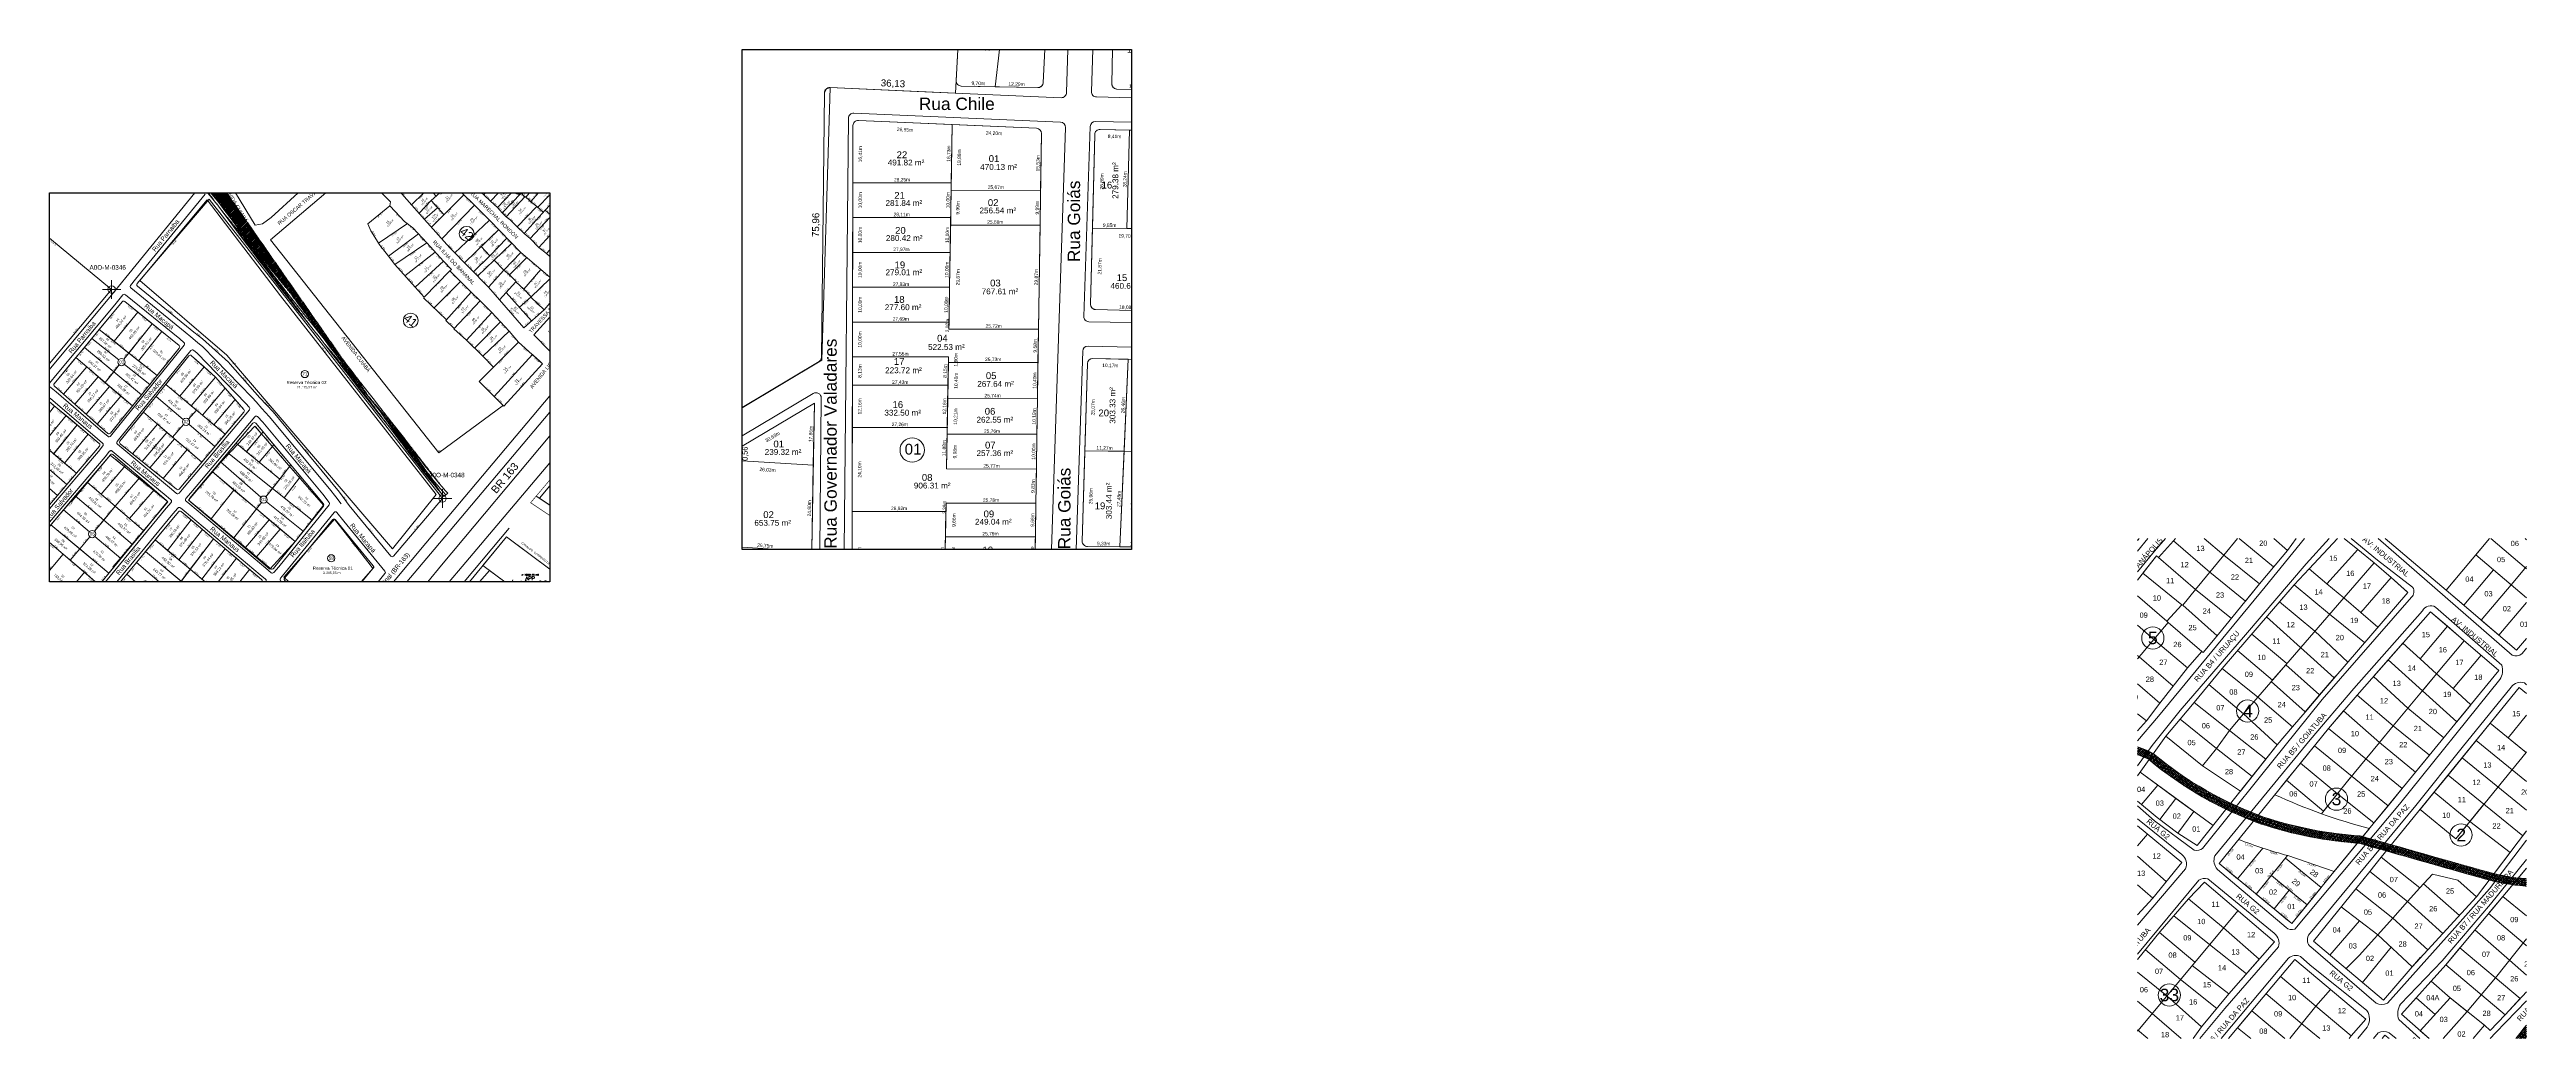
# Paper-space layout 'A4' of a CAD drawing. Header units: metres. Extents: x -1614 to -277, y -9 to 525.
# The model-space entities are those that its viewports show. They can reach past a viewport. Long polylines and large blocks are cut down to what shows.
import ezdxf
from ezdxf.enums import TextEntityAlignment as Align

# ---------------------------------------------------------------- set-up
doc = ezdxf.new("R2010")
doc.units = ezdxf.units.M
for name, pattern in [('CENTER', [2, 1.25, -0.25, 0.25, -0.25]), ('CONTINUO', [0]), ('DASHDOTTED', [0.2, 0.1, -0.05, 0, -0.05])]:
    doc.linetypes.add(name, pattern=pattern)
for name, color, linetype in [('0 - Cotas', 7, 'Continuous'), ('0 - Divisão rela', 7, 'CENTER'), ('0 - Linhas Quadras', 7, 'Continuous'), ('0 - Meio Fio', 32, 'Continuous'), ('0 - MEIO FIO 2', 251, 'Continuous'), ('0 - Nome Ruas', 7, 'CENTER'), ('0 - Numero de Lotes', 6, 'Continuous'), ('0 - Número de Quadra', 7, 'CENTER'), ('0 - Área Dos Lotes', 1, 'Continuous'), ('Areas Lotes', 1, 'Continuous'), ('Calçada', 8, 'Continuous'), ('COTAS', 7, 'Continuous'), ('Destinação', 7, 'Continuous'), ('divisórias', 7, 'Continuous'), ('ESPECARQ', 7, 'Continuous'), ('Fluxo', 170, 'Continuous'), ('Lote', 7, 'Continuous'), ('Nome das Ruas', 7, 'Continuous'), ('Nº Lote', 7, 'Continuous'), ('Nº. quadra', 7, 'Continuous'), ('PDF_Boundary-Lotes', 7, 'Continuous'), ('PDF_Meio-Fio', 32, 'Continuous'), ('PDF_Perímetro', 5, 'Continuous'), ('PDF_REGIAO_POLILINHAS', 7, 'Continuous'), ('PERIMETRO', 7, 'CONTINUO'), ('POLIGONAL', 3, 'CONTINUO'), ('Poligonal_1a_Ordem', 7, 'Continuous'), ('quadras', 7, 'Continuous'), ('UNIDADE', 7, 'Continuous'), ('vista', 7, 'Continuous')]:
    doc.layers.add(name, color=color, linetype=linetype)
for name, color, linetype, lineweight in [('EL', 40, 'Continuous', 5), ('Lotes_Boundary', 7, 'Continuous', 30), ('MF', 32, 'Continuous', 30), ('Nome_Ruas', 7, 'Continuous', 0)]:
    doc.layers.add(name, color=color, linetype=linetype, lineweight=lineweight)
doc.layers.get('UNIDADE').off()
doc.styles.add('Arial', font='arial.ttf')
doc.styles.add('pedro', font='arial.ttf', dxfattribs={"height": 3})
doc.styles.add('REGUA100', font='arial.ttf')
doc.styles.add('REGUA60', font='romans.shx', dxfattribs={"width": 1.4})
doc.dimstyles.new('Copy(2) of ISO-25', dxfattribs={"dimtxt": 1, "dimasz": 2.5, "dimexe": 1.25, "dimexo": 0.625, "dimgap": 0.2, "dimtad": 1, "dimtoh": 1, "dimlfac": 1, "dimzin": 1, "dimtxsty": 'Arial', "dimblk": 'NONE', "dimcen": 0, "dimse1": 1, "dimse2": 1, "dimsd1": 1, "dimsd2": 1, "dimclrt": 256, "dimaunit": 1, "dimadec": 3, "dimazin": 0, "dimtfac": 1, "dimtmove": 0, "dimatfit": 3, "dimldrblk": 'NONE', "dimfxl": 1, "dimtolj": 1, "dimtzin": 0, "dimarcsym": 0})
doc.dimstyles.new('COTA 2', dxfattribs={"dimtxt": 1.9, "dimasz": 2.5, "dimexe": 1.25, "dimexo": 0.625, "dimtad": 1, "dimlfac": 1, "dimzin": 1, "dimtxsty": 'Arial', "dimcen": 2.5, "dimse1": 1, "dimse2": 1, "dimsd1": 1, "dimsd2": 1, "dimclrt": 7, "dimadec": 0, "dimazin": 0, "dimtfac": 1, "dimtmove": 0, "dimatfit": 3, "dimfxl": 1, "dimtolj": 1, "dimtzin": 0, "dimarcsym": 0})

# ---------------------------------------------------------------- blocks, each defined once
blk = doc.blocks.new('*D7910')
at = {"layer": 'Defpoints', "color": 0, "linetype": 'Continuous', "transparency": 16777216}
for p in [(5821.87, 3537.27), (5821.87, 3537.27), (5844.63, 3519.09)]:
    blk.add_point(p, dxfattribs=at)
at = {"layer": 'COTAS', "linetype": 'Continuous', "lineweight": 5, "transparency": 16777216, "insert": (5833.75, 3528.8), "char_height": 1, "attachment_point": 5, "rotation": 321.37074, "style": 'Arial'}
blk.add_mtext('\\A1;29,13m', dxfattribs=at)
blk = doc.blocks.new('_None')
blk = doc.blocks.new('*D7911')
at = {"layer": 'Defpoints', "color": 0, "linetype": 'Continuous', "transparency": 16777216}
for p in [(5835.25, 3554.33), (5837.17, 3552.82), (5821.87, 3537.27)]:
    blk.add_point(p, dxfattribs=at)
at = {"layer": 'COTAS', "linetype": 'Continuous', "lineweight": 5, "transparency": 16777216, "insert": (5829.85, 3544.79), "char_height": 1, "attachment_point": 5, "rotation": 51.89566, "style": 'Arial'}
blk.add_mtext('\\A1;21,67m', dxfattribs=at)
blk = doc.blocks.new('*D7912')
at = {"layer": 'Defpoints', "color": 0, "linetype": 'Continuous', "transparency": 16777216}
for p in [(5812.44, 3544.81), (5812.44, 3544.81), (5821.87, 3537.27)]:
    blk.add_point(p, dxfattribs=at)
at = {"layer": 'COTAS', "linetype": 'Continuous', "lineweight": 5, "transparency": 16777216, "insert": (5817.66, 3541.67), "char_height": 1, "attachment_point": 5, "rotation": 321.37074, "style": 'Arial'}
blk.add_mtext('\\A1;12,07m', dxfattribs=at)
blk = doc.blocks.new('*D7913')
at = {"layer": 'Defpoints', "color": 0, "linetype": 'Continuous', "transparency": 16777216}
for p in [(5818.32, 3552.31), (5818.32, 3552.31), (5812.44, 3544.81)]:
    blk.add_point(p, dxfattribs=at)
at = {"layer": 'COTAS', "linetype": 'Continuous', "lineweight": 5, "transparency": 16777216, "insert": (5814.75, 3549.05), "char_height": 1, "attachment_point": 5, "rotation": 51.89566, "style": 'Arial'}
blk.add_mtext('\\A1;9,53m', dxfattribs=at)
blk = doc.blocks.new('*D7914')
at = {"layer": 'Defpoints', "color": 0, "linetype": 'Continuous', "transparency": 16777216}
for p in [(5827.31, 3563.77), (5827.31, 3563.77), (5818.32, 3552.31)]:
    blk.add_point(p, dxfattribs=at)
at = {"layer": 'COTAS', "linetype": 'Continuous', "lineweight": 5, "transparency": 16777216, "insert": (5822.18, 3558.53), "char_height": 1, "attachment_point": 5, "rotation": 51.89566, "style": 'Arial'}
blk.add_mtext('\\A1;14,56m', dxfattribs=at)
blk = doc.blocks.new('*D7915')
at = {"layer": 'Defpoints', "color": 0, "linetype": 'Continuous', "transparency": 16777216}
for p in [(5827.31, 3563.77), (5833.58, 3552.93), (5835.25, 3554.33)]:
    blk.add_point(p, dxfattribs=at)
at = {"layer": 'COTAS', "linetype": 'Continuous', "lineweight": 5, "transparency": 16777216, "insert": (5830.23, 3558.16), "char_height": 1, "attachment_point": 5, "rotation": 310.05687, "style": 'Arial'}
blk.add_mtext('\\A1;12,34m', dxfattribs=at)
blk = doc.blocks.new('*D7916')
at = {"layer": 'Defpoints', "color": 0, "linetype": 'Continuous', "transparency": 16777216}
for p in [(5835.25, 3554.33), (5851.99, 3530.92), (5853.71, 3532.37)]:
    blk.add_point(p, dxfattribs=at)
at = {"layer": 'COTAS', "linetype": 'Continuous', "lineweight": 5, "transparency": 16777216, "insert": (5843.37, 3542.42), "char_height": 1, "attachment_point": 5, "rotation": 310.05687, "style": 'Arial'}
blk.add_mtext('\\A1;28,69m', dxfattribs=at)
blk = doc.blocks.new('*D7917')
at = {"layer": 'Defpoints', "color": 0, "linetype": 'Continuous', "transparency": 16777216}
for p in [(5853.73, 3530.46), (5853.73, 3530.46), (5844.63, 3519.09)]:
    blk.add_point(p, dxfattribs=at)
at = {"layer": 'COTAS', "linetype": 'Continuous', "lineweight": 5, "transparency": 16777216, "insert": (5848.56, 3525.28), "char_height": 1, "attachment_point": 5, "rotation": 51.33097, "style": 'Arial'}
blk.add_mtext('\\A1;14,57m', dxfattribs=at)
blk = doc.blocks.new('*D7918')
at = {"layer": 'Defpoints', "color": 0, "linetype": 'Continuous', "transparency": 16777216}
for p in [(5763.63, 3558.42), (5765.39, 3556.93), (5745.3, 3536.6)]:
    blk.add_point(p, dxfattribs=at)
at = {"layer": 'COTAS', "linetype": 'Continuous', "lineweight": 5, "transparency": 16777216, "insert": (5755.62, 3546.54), "char_height": 1, "attachment_point": 5, "rotation": 49.96373, "style": 'Arial'}
blk.add_mtext('\\A1;28,50m', dxfattribs=at)
blk = doc.blocks.new('*D7919')
at = {"layer": 'Defpoints', "color": 0, "linetype": 'Continuous', "transparency": 16777216}
for p in [(5770.27, 3566.32), (5772.04, 3564.84), (5763.63, 3558.42)]:
    blk.add_point(p, dxfattribs=at)
at = {"layer": 'COTAS', "linetype": 'Continuous', "lineweight": 5, "transparency": 16777216, "insert": (5768.1, 3561.4), "char_height": 1, "attachment_point": 5, "rotation": 49.96373, "style": 'Arial'}
blk.add_mtext('\\A1;10,33m', dxfattribs=at)
blk = doc.blocks.new('*D7920')
at = {"layer": 'Defpoints', "color": 0, "linetype": 'Continuous', "transparency": 16777216}
for p in [(5776.4, 3573.61), (5778.16, 3572.13), (5770.27, 3566.32)]:
    blk.add_point(p, dxfattribs=at)
at = {"layer": 'COTAS', "linetype": 'Continuous', "lineweight": 5, "transparency": 16777216, "insert": (5774.49, 3569), "char_height": 1, "attachment_point": 5, "rotation": 49.96373, "style": 'Arial'}
blk.add_mtext('\\A1;9,52m', dxfattribs=at)
blk = doc.blocks.new('*D7921')
at = {"layer": 'Defpoints', "color": 0, "linetype": 'Continuous', "transparency": 16777216}
for p in [(5782.94, 3581.41), (5784.71, 3579.93), (5776.4, 3573.61)]:
    blk.add_point(p, dxfattribs=at)
at = {"layer": 'COTAS', "linetype": 'Continuous', "lineweight": 5, "transparency": 16777216, "insert": (5780.82, 3576.54), "char_height": 1, "attachment_point": 5, "rotation": 49.96373, "style": 'Arial'}
blk.add_mtext('\\A1;10,18m', dxfattribs=at)
blk = doc.blocks.new('*D7922')
at = {"layer": 'Defpoints', "color": 0, "linetype": 'Continuous', "transparency": 16777216}
for p in [(5796.56, 3597.61), (5798.32, 3596.13), (5782.94, 3581.41)]:
    blk.add_point(p, dxfattribs=at)
at = {"layer": 'COTAS', "linetype": 'Continuous', "lineweight": 5, "transparency": 16777216, "insert": (5790.9, 3588.54), "char_height": 1, "attachment_point": 5, "rotation": 49.96373, "style": 'Arial'}
blk.add_mtext('\\A1;21,16m', dxfattribs=at)
blk = doc.blocks.new('*D7923')
at = {"layer": 'Defpoints', "color": 0, "linetype": 'Continuous', "transparency": 16777216}
for p in [(5798.85, 3597.61), (5804.84, 3590.49), (5803.19, 3589.09)]:
    blk.add_point(p, dxfattribs=at)
at = {"layer": 'COTAS', "linetype": 'Continuous', "lineweight": 5, "transparency": 16777216, "insert": (5800.81, 3593.17), "char_height": 1, "attachment_point": 5, "rotation": 310.05687, "style": 'Arial'}
blk.add_mtext('\\A1;9,31m', dxfattribs=at)
blk = doc.blocks.new('*D7924')
at = {"layer": 'Defpoints', "color": 0, "linetype": 'Continuous', "transparency": 16777216}
for p in [(5804.84, 3590.49), (5811.91, 3578.72), (5813.21, 3579.81)]:
    blk.add_point(p, dxfattribs=at)
at = {"layer": 'COTAS', "linetype": 'Continuous', "lineweight": 5, "transparency": 16777216, "insert": (5808.16, 3584.42), "char_height": 1, "attachment_point": 5, "rotation": 310.05687, "style": 'Arial'}
blk.add_mtext('\\A1;13,55m', dxfattribs=at)
blk = doc.blocks.new('*D7925')
at = {"layer": 'Defpoints', "color": 0, "linetype": 'Continuous', "transparency": 16777216}
for p in [(5813.21, 3579.81), (5825.65, 3562.38), (5827.31, 3563.77)]:
    blk.add_point(p, dxfattribs=at)
at = {"layer": 'COTAS', "linetype": 'Continuous', "lineweight": 5, "transparency": 16777216, "insert": (5819.39, 3571.06), "char_height": 1, "attachment_point": 5, "rotation": 310.05687, "style": 'Arial'}
blk.add_mtext('\\A1;21,35m', dxfattribs=at)
blk = doc.blocks.new('*D7926')
at = {"layer": 'Defpoints', "color": 0, "linetype": 'Continuous', "transparency": 16777216}
for p in [(5782.94, 3581.41), (5791.34, 3574.5), (5791.37, 3574.55)]:
    blk.add_point(p, dxfattribs=at)
at = {"layer": 'COTAS', "linetype": 'Continuous', "lineweight": 5, "transparency": 16777216, "insert": (5787.69, 3578.62), "char_height": 1, "attachment_point": 5, "rotation": 320.55829, "style": 'Arial'}
blk.add_mtext('\\A1;10,87m', dxfattribs=at)
blk = doc.blocks.new('*D7927')
at = {"layer": 'Defpoints', "color": 0, "linetype": 'Continuous', "transparency": 16777216}
for p in [(5791.37, 3574.55), (5801.59, 3566.07), (5801.59, 3566.07)]:
    blk.add_point(p, dxfattribs=at)
at = {"layer": 'COTAS', "linetype": 'Continuous', "lineweight": 5, "transparency": 16777216, "insert": (5796.99, 3570.93), "char_height": 1, "attachment_point": 5, "rotation": 320.31373, "style": 'Arial'}
blk.add_mtext('\\A1;13,27m', dxfattribs=at)
blk = doc.blocks.new('*D7928')
at = {"layer": 'Defpoints', "color": 0, "linetype": 'Continuous', "transparency": 16777216}
for p in [(5801.59, 3566.07), (5818.32, 3552.31), (5818.32, 3552.31)]:
    blk.add_point(p, dxfattribs=at)
at = {"layer": 'COTAS', "linetype": 'Continuous', "lineweight": 5, "transparency": 16777216, "insert": (5810.46, 3559.81), "char_height": 1, "attachment_point": 5, "rotation": 320.55829, "style": 'Arial'}
blk.add_mtext('\\A1;21,67m', dxfattribs=at)
blk = doc.blocks.new('*D7929')
at = {"layer": 'Defpoints', "color": 0, "linetype": 'Continuous', "transparency": 16777216}
for p in [(5813.51, 3580.17), (5815.24, 3578.72), (5801.59, 3566.07)]:
    blk.add_point(p, dxfattribs=at)
at = {"layer": 'COTAS', "linetype": 'Continuous', "lineweight": 5, "transparency": 16777216, "insert": (5808.66, 3572.18), "char_height": 1, "attachment_point": 5, "rotation": 49.77037, "style": 'Arial'}
blk.add_mtext('\\A1;18,47m', dxfattribs=at)
blk = doc.blocks.new('*D7930')
at = {"layer": 'Defpoints', "color": 0, "linetype": 'Continuous', "transparency": 16777216}
for p in [(5804.84, 3590.49), (5806.57, 3589.02), (5791.34, 3574.5)]:
    blk.add_point(p, dxfattribs=at)
at = {"layer": 'COTAS', "linetype": 'Continuous', "lineweight": 5, "transparency": 16777216, "insert": (5799.21, 3581.55), "char_height": 1, "attachment_point": 5, "rotation": 49.7975, "style": 'Arial'}
blk.add_mtext('\\A1;20,92m', dxfattribs=at)
blk = doc.blocks.new('*D7931')
at = {"layer": 'Defpoints', "color": 0, "linetype": 'Continuous', "transparency": 16777216}
for p in [(5776.4, 3573.61), (5812.44, 3544.81), (5812.44, 3544.81)]:
    blk.add_point(p, dxfattribs=at)
at = {"layer": 'COTAS', "linetype": 'Continuous', "lineweight": 5, "transparency": 16777216, "insert": (5794.92, 3559.84), "char_height": 1, "attachment_point": 5, "rotation": 321.37074, "style": 'Arial'}
blk.add_mtext('\\A1;46,14m', dxfattribs=at)
blk = doc.blocks.new('*D7932')
at = {"layer": 'Defpoints', "color": 0, "linetype": 'Continuous', "transparency": 16777216}
for p in [(5770.27, 3566.32), (5805.27, 3535.67), (5805.27, 3535.67)]:
    blk.add_point(p, dxfattribs=at)
at = {"layer": 'COTAS', "linetype": 'Continuous', "lineweight": 5, "transparency": 16777216, "insert": (5788.3, 3551.6), "char_height": 1, "attachment_point": 5, "rotation": 318.78349, "style": 'Arial'}
blk.add_mtext('\\A1;46,53m', dxfattribs=at)
blk = doc.blocks.new('*D7933')
at = {"layer": 'Defpoints', "color": 0, "linetype": 'Continuous', "transparency": 16777216}
for p in [(5763.63, 3558.42), (5779.83, 3541.79), (5781.27, 3543.48)]:
    blk.add_point(p, dxfattribs=at)
at = {"layer": 'COTAS', "linetype": 'Continuous', "lineweight": 5, "transparency": 16777216, "insert": (5771.53, 3549.87), "char_height": 1, "attachment_point": 5, "rotation": 319.74997, "style": 'Arial'}
blk.add_mtext('\\A1;23,11m', dxfattribs=at)
blk = doc.blocks.new('*D7934')
at = {"layer": 'Defpoints', "color": 0, "linetype": 'Continuous', "transparency": 16777216}
for p in [(5781.27, 3543.48), (5797.94, 3526.46), (5799.38, 3528.15)]:
    blk.add_point(p, dxfattribs=at)
at = {"layer": 'COTAS', "linetype": 'Continuous', "lineweight": 5, "transparency": 16777216, "insert": (5789.4, 3534.73), "char_height": 1, "attachment_point": 5, "rotation": 319.74997, "style": 'Arial'}
blk.add_mtext('\\A1;23,73m', dxfattribs=at)
blk = doc.blocks.new('*D7935')
at = {"layer": 'Defpoints', "color": 0, "linetype": 'Continuous', "transparency": 16777216}
for p in [(5763.63, 3558.42), (5799.38, 3528.15), (5799.38, 3528.15)]:
    blk.add_point(p, dxfattribs=at)
at = {"layer": 'COTAS', "linetype": 'Continuous', "lineweight": 5, "transparency": 16777216, "insert": (5782.02, 3543.9), "char_height": 1, "attachment_point": 5, "rotation": 319.74997, "style": 'Arial'}
blk.add_mtext('\\A1;46,84m', dxfattribs=at)
blk = doc.blocks.new('*D7936')
at = {"layer": 'Defpoints', "color": 0, "linetype": 'Continuous', "transparency": 16777216}
for p in [(5782.94, 3581.41), (5816.98, 3550.68), (5818.32, 3552.31)]:
    blk.add_point(p, dxfattribs=at)
at = {"layer": 'COTAS', "linetype": 'Continuous', "lineweight": 5, "transparency": 16777216, "insert": (5799.8, 3565.85), "char_height": 1, "attachment_point": 5, "rotation": 320.55829, "style": 'Arial'}
blk.add_mtext('\\A1;45,81m', dxfattribs=at)
blk = doc.blocks.new('*D7937')
at = {"layer": 'Defpoints', "color": 0, "linetype": 'Continuous', "transparency": 16777216}
for p in [(5827.31, 3563.77), (5829.02, 3562.43), (5812.44, 3544.81)]:
    blk.add_point(p, dxfattribs=at)
at = {"layer": 'COTAS', "linetype": 'Continuous', "lineweight": 5, "transparency": 16777216, "insert": (5820.95, 3553.44), "char_height": 1, "attachment_point": 5, "rotation": 51.89566, "style": 'Arial'}
blk.add_mtext('\\A1;24,09m', dxfattribs=at)
blk = doc.blocks.new('*D7938')
at = {"layer": 'Defpoints', "color": 0, "linetype": 'Continuous', "transparency": 16777216}
for p in [(5781.27, 3543.48), (5781.27, 3543.48), (5762.86, 3520.01)]:
    blk.add_point(p, dxfattribs=at)
at = {"layer": 'COTAS', "linetype": 'Continuous', "lineweight": 5, "transparency": 16777216, "insert": (5771.43, 3532.24), "char_height": 1, "attachment_point": 5, "rotation": 51.89566, "style": 'Arial'}
blk.add_mtext('\\A1;29,83m', dxfattribs=at)
blk = doc.blocks.new('*D7939')
at = {"layer": 'Defpoints', "color": 0, "linetype": 'Continuous', "transparency": 16777216}
for p in [(5799.38, 3528.15), (5799.38, 3528.15), (5781.09, 3504.83)]:
    blk.add_point(p, dxfattribs=at)
at = {"layer": 'COTAS', "linetype": 'Continuous', "lineweight": 5, "transparency": 16777216, "insert": (5789.6, 3516.99), "char_height": 1, "attachment_point": 5, "rotation": 51.89566, "style": 'Arial'}
blk.add_mtext('\\A1;29,64m', dxfattribs=at)
blk = doc.blocks.new('*D7940')
at = {"layer": 'Defpoints', "color": 0, "linetype": 'Continuous', "transparency": 16777216}
for p in [(5805.27, 3535.67), (5805.27, 3535.67), (5799.38, 3528.15)]:
    blk.add_point(p, dxfattribs=at)
at = {"layer": 'COTAS', "linetype": 'Continuous', "lineweight": 5, "transparency": 16777216, "insert": (5800.58, 3530.99), "char_height": 1, "attachment_point": 5, "rotation": 51.89566, "style": 'Arial'}
blk.add_mtext('\\A1;9,55m', dxfattribs=at)
blk = doc.blocks.new('*D7941')
at = {"layer": 'Defpoints', "color": 0, "linetype": 'Continuous', "transparency": 16777216}
for p in [(5812.44, 3544.81), (5812.44, 3544.81), (5805.27, 3535.67)]:
    blk.add_point(p, dxfattribs=at)
at = {"layer": 'COTAS', "linetype": 'Continuous', "lineweight": 5, "transparency": 16777216, "insert": (5809.58, 3542.46), "char_height": 1, "attachment_point": 5, "rotation": 51.89566, "style": 'Arial'}
blk.add_mtext('\\A1;11,62m', dxfattribs=at)
blk = doc.blocks.new('*D7942')
at = {"layer": 'Defpoints', "color": 0, "linetype": 'Continuous', "transparency": 16777216}
for p in [(5830.68, 3501.66), (5830.68, 3501.66), (5813.32, 3479.97)]:
    blk.add_point(p, dxfattribs=at)
at = {"layer": 'COTAS', "linetype": 'Continuous', "lineweight": 5, "transparency": 16777216, "insert": (5821.38, 3491.31), "char_height": 1, "attachment_point": 5, "rotation": 51.33097, "style": 'Arial'}
blk.add_mtext('\\A1;27,78m', dxfattribs=at)
blk = doc.blocks.new('*D7943')
at = {"layer": 'Defpoints', "color": 0, "linetype": 'Continuous', "transparency": 16777216}
for p in [(5837.37, 3510.02), (5837.37, 3510.02), (5830.68, 3501.66)]:
    blk.add_point(p, dxfattribs=at)
at = {"layer": 'COTAS', "linetype": 'Continuous', "lineweight": 5, "transparency": 16777216, "insert": (5833.4, 3506.34), "char_height": 1, "attachment_point": 5, "rotation": 51.33097, "style": 'Arial'}
blk.add_mtext('\\A1;10,71m', dxfattribs=at)
blk = doc.blocks.new('*D7944')
at = {"layer": 'Defpoints', "color": 0, "linetype": 'Continuous', "transparency": 16777216}
for p in [(5844.63, 3519.09), (5844.63, 3519.09), (5837.37, 3510.02)]:
    blk.add_point(p, dxfattribs=at)
at = {"layer": 'COTAS', "linetype": 'Continuous', "lineweight": 5, "transparency": 16777216, "insert": (5840.37, 3515.05), "char_height": 1, "attachment_point": 5, "rotation": 51.33097, "style": 'Arial'}
blk.add_mtext('\\A1;11,62m', dxfattribs=at)
blk = doc.blocks.new('*D7945')
at = {"layer": 'Defpoints', "color": 0, "linetype": 'Continuous', "transparency": 16777216}
for p in [(5809.69, 3519.42), (5809.69, 3519.42), (5790.48, 3497.01)]:
    blk.add_point(p, dxfattribs=at)
at = {"layer": 'COTAS', "linetype": 'Continuous', "lineweight": 5, "transparency": 16777216, "insert": (5799.48, 3508.73), "char_height": 1, "attachment_point": 5, "rotation": 49.39738, "style": 'Arial'}
blk.add_mtext('\\A1;29,52m', dxfattribs=at)
blk = doc.blocks.new('*D7946')
at = {"layer": 'Defpoints', "color": 0, "linetype": 'Continuous', "transparency": 16777216}
for p in [(5818.6, 3511.88), (5818.6, 3511.88), (5799.59, 3489.42)]:
    blk.add_point(p, dxfattribs=at)
at = {"layer": 'COTAS', "linetype": 'Continuous', "lineweight": 5, "transparency": 16777216, "insert": (5808.48, 3501.17), "char_height": 1, "attachment_point": 5, "rotation": 49.75575, "style": 'Arial'}
blk.add_mtext('\\A1;29,43m', dxfattribs=at)
blk = doc.blocks.new('*D7947')
at = {"layer": 'Defpoints', "color": 0, "linetype": 'Continuous', "transparency": 16777216}
for p in [(5799.38, 3528.15), (5809.69, 3519.42), (5808.29, 3517.76)]:
    blk.add_point(p, dxfattribs=at)
at = {"layer": 'COTAS', "linetype": 'Continuous', "lineweight": 5, "transparency": 16777216, "insert": (5803.65, 3522.74), "char_height": 1, "attachment_point": 5, "rotation": 319.74997, "style": 'Arial'}
blk.add_mtext('\\A1;13,52m', dxfattribs=at)
blk = doc.blocks.new('*D7948')
at = {"layer": 'Defpoints', "color": 0, "linetype": 'Continuous', "transparency": 16777216}
for p in [(5809.69, 3519.42), (5817.2, 3510.22), (5818.6, 3511.88)]:
    blk.add_point(p, dxfattribs=at)
at = {"layer": 'COTAS', "linetype": 'Continuous', "lineweight": 5, "transparency": 16777216, "insert": (5813.26, 3514.61), "char_height": 1, "attachment_point": 5, "rotation": 319.74997, "style": 'Arial'}
blk.add_mtext('\\A1;11,67m', dxfattribs=at)
blk = doc.blocks.new('*D7949')
at = {"layer": 'Defpoints', "color": 0, "linetype": 'Continuous', "transparency": 16777216}
for p in [(5818.6, 3511.88), (5829.28, 3500), (5830.68, 3501.66)]:
    blk.add_point(p, dxfattribs=at)
at = {"layer": 'COTAS', "linetype": 'Continuous', "lineweight": 5, "transparency": 16777216, "insert": (5823.76, 3505.72), "char_height": 1, "attachment_point": 5, "rotation": 319.74997, "style": 'Arial'}
blk.add_mtext('\\A1;15,82m', dxfattribs=at)
blk = doc.blocks.new('*D7950')
at = {"layer": 'Defpoints', "color": 0, "linetype": 'Continuous', "transparency": 16777216}
for p in [(5799.38, 3528.15), (5830.68, 3501.66), (5830.68, 3501.66)]:
    blk.add_point(p, dxfattribs=at)
at = {"layer": 'COTAS', "linetype": 'Continuous', "lineweight": 5, "transparency": 16777216, "insert": (5815.55, 3515.52), "char_height": 1, "attachment_point": 5, "rotation": 319.74997, "style": 'Arial'}
blk.add_mtext('\\A1;41,01m', dxfattribs=at)
blk = doc.blocks.new('*D7951')
at = {"layer": 'Defpoints', "color": 0, "linetype": 'Continuous', "transparency": 16777216}
for p in [(5805.27, 3535.67), (5837.37, 3510.02), (5837.37, 3510.02)]:
    blk.add_point(p, dxfattribs=at)
at = {"layer": 'COTAS', "linetype": 'Continuous', "lineweight": 5, "transparency": 16777216, "insert": (5821.82, 3523.47), "char_height": 1, "attachment_point": 5, "rotation": 321.37074, "style": 'Arial'}
blk.add_mtext('\\A1;41,09m', dxfattribs=at)
blk = doc.blocks.new('*D7952')
at = {"layer": 'Defpoints', "color": 0, "linetype": 'Continuous', "transparency": 16777216}
for p in [(5812.44, 3544.81), (5843.28, 3517.4), (5844.63, 3519.09)]:
    blk.add_point(p, dxfattribs=at)
at = {"layer": 'COTAS', "linetype": 'Continuous', "lineweight": 5, "transparency": 16777216, "insert": (5827.69, 3530.89), "char_height": 1, "attachment_point": 5, "rotation": 321.37074, "style": 'Arial'}
blk.add_mtext('\\A1;41,20m', dxfattribs=at)
blk = doc.blocks.new('*D7953')
at = {"layer": 'Defpoints', "color": 0, "linetype": 'Continuous', "transparency": 16777216}
for p in [(5745.49, 3534.48), (5762.86, 3520.01), (5762.86, 3520.01)]:
    blk.add_point(p, dxfattribs=at)
at = {"layer": 'COTAS', "linetype": 'Continuous', "lineweight": 5, "transparency": 16777216, "insert": (5754.69, 3527.86), "char_height": 1, "attachment_point": 5, "rotation": 320.2079, "style": 'Arial'}
blk.add_mtext('\\A1;22,61m', dxfattribs=at)
blk = doc.blocks.new('*D7954')
at = {"layer": 'Defpoints', "color": 0, "linetype": 'Continuous', "transparency": 16777216}
for p in [(5762.86, 3520.01), (5781.09, 3504.83), (5781.09, 3504.83)]:
    blk.add_point(p, dxfattribs=at)
at = {"layer": 'COTAS', "linetype": 'Continuous', "lineweight": 5, "transparency": 16777216, "insert": (5772.49, 3513.04), "char_height": 1, "attachment_point": 5, "rotation": 320.2079, "style": 'Arial'}
blk.add_mtext('\\A1;23,72m', dxfattribs=at)
blk = doc.blocks.new('*D7955')
at = {"layer": 'Defpoints', "color": 0, "linetype": 'Continuous', "transparency": 16777216}
for p in [(5781.09, 3504.83), (5790.48, 3497.01), (5790.48, 3497.01)]:
    blk.add_point(p, dxfattribs=at)
at = {"layer": 'COTAS', "linetype": 'Continuous', "lineweight": 5, "transparency": 16777216, "insert": (5786.3, 3501.53), "char_height": 1, "attachment_point": 5, "rotation": 320.2079, "style": 'Arial'}
blk.add_mtext('\\A1;12,23m', dxfattribs=at)
blk = doc.blocks.new('*D7956')
at = {"layer": 'Defpoints', "color": 0, "linetype": 'Continuous', "transparency": 16777216}
for p in [(5790.48, 3497.01), (5799.59, 3489.42), (5799.59, 3489.42)]:
    blk.add_point(p, dxfattribs=at)
at = {"layer": 'COTAS', "linetype": 'Continuous', "lineweight": 5, "transparency": 16777216, "insert": (5795.55, 3493.83), "char_height": 1, "attachment_point": 5, "rotation": 320.2079, "style": 'Arial'}
blk.add_mtext('\\A1;11,85m', dxfattribs=at)
blk = doc.blocks.new('*D7957')
at = {"layer": 'Defpoints', "color": 0, "linetype": 'Continuous', "transparency": 16777216}
for p in [(5799.59, 3489.42), (5811.19, 3479.75), (5811.19, 3479.75)]:
    blk.add_point(p, dxfattribs=at)
at = {"layer": 'COTAS', "linetype": 'Continuous', "lineweight": 5, "transparency": 16777216, "insert": (5805.9, 3485.2), "char_height": 1, "attachment_point": 5, "rotation": 320.2079, "style": 'Arial'}
blk.add_mtext('\\A1;15,10m', dxfattribs=at)
blk = doc.blocks.new('*D7958')
at = {"layer": 'Defpoints', "color": 0, "linetype": 'Continuous', "transparency": 16777216}
for p in [(5761.16, 3778.97), (5762.85, 3777.52), (5702.93, 3710.74)]:
    blk.add_point(p, dxfattribs=at)
at = {"layer": 'COTAS', "linetype": 'Continuous', "lineweight": 5, "transparency": 16777216, "insert": (5733.13, 3743.93), "char_height": 1, "attachment_point": 5, "rotation": 49.51764, "style": 'Arial'}
blk.add_mtext('\\A1;89,69m', dxfattribs=at)
blk = doc.blocks.new('*D7959')
at = {"layer": 'Defpoints', "color": 0, "linetype": 'Continuous', "transparency": 16777216}
for p in [(5703.12, 3708.61), (5755.84, 3665.84), (5755.84, 3665.84)]:
    blk.add_point(p, dxfattribs=at)
at = {"layer": 'COTAS', "linetype": 'Continuous', "lineweight": 5, "transparency": 16777216, "insert": (5729.98, 3687.85), "char_height": 1, "attachment_point": 5, "rotation": 320.9499, "style": 'Arial'}
blk.add_mtext('\\A1;67,89m', dxfattribs=at)
blk = doc.blocks.new('*D7960')
at = {"layer": 'Defpoints', "color": 0, "linetype": 'Continuous', "transparency": 16777216}
for p in [(5755.84, 3665.84), (5776.92, 3646.92), (5776.92, 3646.92)]:
    blk.add_point(p, dxfattribs=at)
at = {"layer": 'COTAS', "linetype": 'Continuous', "lineweight": 5, "transparency": 16777216, "insert": (5766.92, 3656.97), "char_height": 1, "attachment_point": 5, "rotation": 318.09138, "style": 'Arial'}
blk.add_mtext('\\A1;28,33m', dxfattribs=at)
blk = doc.blocks.new('*D7961')
at = {"layer": 'Defpoints', "color": 0, "linetype": 'Continuous', "transparency": 16777216}
for p in [(5776.92, 3646.92), (5802.18, 3618.15), (5802.18, 3618.15)]:
    blk.add_point(p, dxfattribs=at)
at = {"layer": 'COTAS', "linetype": 'Continuous', "lineweight": 5, "transparency": 16777216, "insert": (5790.15, 3633.06), "char_height": 1, "attachment_point": 5, "rotation": 311.28472, "style": 'Arial'}
blk.add_mtext('\\A1;38,28m', dxfattribs=at)
blk = doc.blocks.new('*D7962')
at = {"layer": 'Defpoints', "color": 0, "linetype": 'Continuous', "transparency": 16777216}
for p in [(5802.18, 3618.15), (5812.9, 3606.69), (5812.9, 3606.69)]:
    blk.add_point(p, dxfattribs=at)
at = {"layer": 'COTAS', "linetype": 'Continuous', "lineweight": 5, "transparency": 16777216, "insert": (5808.13, 3612.97), "char_height": 1, "attachment_point": 5, "rotation": 313.08358, "style": 'Arial'}
blk.add_mtext('\\A1;15,69m', dxfattribs=at)
blk = doc.blocks.new('*D7963')
at = {"layer": 'Defpoints', "color": 0, "linetype": 'Continuous', "transparency": 16777216}
for p in [(5748.75, 3671.3), (5755.84, 3665.84), (5755.84, 3665.84)]:
    blk.add_point(p, dxfattribs=at)
at = {"layer": 'COTAS', "linetype": 'Continuous', "lineweight": 5, "transparency": 16777216, "insert": (5752.78, 3669.2), "char_height": 1, "attachment_point": 5, "rotation": 322.38296, "style": 'Arial'}
blk.add_mtext('\\A1;8,95m', dxfattribs=at)
blk = doc.blocks.new('*D7964')
at = {"layer": 'Defpoints', "color": 0, "linetype": 'Continuous', "transparency": 16777216}
for p in [(5782.63, 3641.32), (5784, 3639.94), (5784, 3639.94)]:
    blk.add_point(p, dxfattribs=at)
at = {"layer": 'COTAS', "linetype": 'Continuous', "lineweight": 5, "transparency": 16777216, "insert": (5780.9, 3645.93), "char_height": 1, "attachment_point": 5, "style": 'Arial'}
blk.add_mtext('\\A1;1,95m', dxfattribs=at)
blk = doc.blocks.new('*D7965')
at = {"layer": 'Defpoints', "color": 0, "linetype": 'Continuous', "transparency": 16777216}
for p in [(5812.9, 3606.69), (5866.82, 3541.64), (5866.82, 3541.64)]:
    blk.add_point(p, dxfattribs=at)
at = {"layer": 'COTAS', "linetype": 'Continuous', "lineweight": 5, "transparency": 16777216, "insert": (5840.48, 3574.67), "char_height": 1, "attachment_point": 5, "rotation": 309.65475, "style": 'Arial'}
blk.add_mtext('\\A1;84,49m', dxfattribs=at)
blk = doc.blocks.new('*D7966')
at = {"layer": 'Defpoints', "color": 0, "linetype": 'Continuous', "transparency": 16777216}
for p in [(5866.82, 3541.64), (5874.57, 3530.88), (5874.57, 3530.88)]:
    blk.add_point(p, dxfattribs=at)
at = {"layer": 'COTAS', "linetype": 'Continuous', "lineweight": 5, "transparency": 16777216, "insert": (5871.35, 3536.73), "char_height": 1, "attachment_point": 5, "rotation": 305.77177, "style": 'Arial'}
blk.add_mtext('\\A1;13,26m', dxfattribs=at)
blk = doc.blocks.new('*D7967')
at = {"layer": 'Defpoints', "color": 0, "linetype": 'Continuous', "transparency": 16777216}
for p in [(5699.23, 3572.79), (5707.06, 3566.46), (5707.06, 3566.46)]:
    blk.add_point(p, dxfattribs=at)
at = {"layer": 'COTAS', "linetype": 'Continuous', "lineweight": 5, "transparency": 16777216, "insert": (5703.65, 3570.25), "char_height": 1, "attachment_point": 5, "rotation": 321.02315, "style": 'Arial'}
blk.add_mtext('\\A1;10,07m', dxfattribs=at)
blk = doc.blocks.new('*D7968')
at = {"layer": 'Defpoints', "color": 0, "linetype": 'Continuous', "transparency": 16777216}
for p in [(5707.06, 3566.46), (5713.27, 3561.44), (5713.27, 3561.44)]:
    blk.add_point(p, dxfattribs=at)
at = {"layer": 'COTAS', "linetype": 'Continuous', "lineweight": 5, "transparency": 16777216, "insert": (5710.67, 3564.57), "char_height": 1, "attachment_point": 5, "rotation": 321.02315, "style": 'Arial'}
blk.add_mtext('\\A1;7,99m', dxfattribs=at)
blk = doc.blocks.new('*D7969')
at = {"layer": 'Defpoints', "color": 0, "linetype": 'Continuous', "transparency": 16777216}
for p in [(5713.27, 3561.44), (5723.85, 3552.88), (5723.85, 3552.88)]:
    blk.add_point(p, dxfattribs=at)
at = {"layer": 'COTAS', "linetype": 'Continuous', "lineweight": 5, "transparency": 16777216, "insert": (5719.06, 3557.78), "char_height": 1, "attachment_point": 5, "rotation": 321.02315, "style": 'Arial'}
blk.add_mtext('\\A1;13,61m', dxfattribs=at)
blk = doc.blocks.new('*D7970')
at = {"layer": 'Defpoints', "color": 0, "linetype": 'Continuous', "transparency": 16777216}
for p in [(5723.85, 3552.88), (5734.78, 3544.04), (5734.78, 3544.04)]:
    blk.add_point(p, dxfattribs=at)
at = {"layer": 'COTAS', "linetype": 'Continuous', "lineweight": 5, "transparency": 16777216, "insert": (5729.82, 3549.08), "char_height": 1, "attachment_point": 5, "rotation": 321.02315, "style": 'Arial'}
blk.add_mtext('\\A1;14,05m', dxfattribs=at)
blk = doc.blocks.new('*D7971')
at = {"layer": 'Defpoints', "color": 0, "linetype": 'Continuous', "transparency": 16777216}
for p in [(5755.23, 3566.09), (5755.23, 3566.09), (5736.87, 3544.24)]:
    blk.add_point(p, dxfattribs=at)
at = {"layer": 'COTAS', "linetype": 'Continuous', "lineweight": 5, "transparency": 16777216, "insert": (5745.43, 3555.68), "char_height": 1, "attachment_point": 5, "rotation": 49.96533, "style": 'Arial'}
blk.add_mtext('\\A1;28,54m', dxfattribs=at)
blk = doc.blocks.new('*D7972')
at = {"layer": 'Defpoints', "color": 0, "linetype": 'Continuous', "transparency": 16777216}
for p in [(5765.85, 3578.74), (5765.85, 3578.74), (5755.23, 3566.09)]:
    blk.add_point(p, dxfattribs=at)
at = {"layer": 'COTAS', "linetype": 'Continuous', "lineweight": 5, "transparency": 16777216, "insert": (5759.93, 3572.93), "char_height": 1, "attachment_point": 5, "rotation": 49.96533, "style": 'Arial'}
blk.add_mtext('\\A1;16,52m', dxfattribs=at)
blk = doc.blocks.new('*D7973')
at = {"layer": 'Defpoints', "color": 0, "linetype": 'Continuous', "transparency": 16777216}
for p in [(5774.22, 3588.69), (5774.22, 3588.69), (5765.85, 3578.74)]:
    blk.add_point(p, dxfattribs=at)
at = {"layer": 'COTAS', "linetype": 'Continuous', "lineweight": 5, "transparency": 16777216, "insert": (5769.42, 3584.23), "char_height": 1, "attachment_point": 5, "rotation": 49.96533, "style": 'Arial'}
blk.add_mtext('\\A1;13,00m', dxfattribs=at)
blk = doc.blocks.new('*D7974')
at = {"layer": 'Defpoints', "color": 0, "linetype": 'Continuous', "transparency": 16777216}
for p in [(5789.3, 3606.65), (5789.3, 3606.65), (5774.22, 3588.69)]:
    blk.add_point(p, dxfattribs=at)
at = {"layer": 'COTAS', "linetype": 'Continuous', "lineweight": 5, "transparency": 16777216, "insert": (5781.14, 3598.18), "char_height": 1, "attachment_point": 5, "rotation": 49.96533, "style": 'Arial'}
blk.add_mtext('\\A1;23,45m', dxfattribs=at)
blk = doc.blocks.new('*D7975')
at = {"layer": 'Defpoints', "color": 0, "linetype": 'Continuous', "transparency": 16777216}
for p in [(5757.15, 3643.17), (5764.84, 3633.46), (5766.23, 3635.01)]:
    blk.add_point(p, dxfattribs=at)
at = {"layer": 'COTAS', "linetype": 'Continuous', "lineweight": 5, "transparency": 16777216, "insert": (5760.84, 3638.13), "char_height": 1, "attachment_point": 5, "rotation": 318.09138, "style": 'Arial'}
blk.add_mtext('\\A1;12,21m', dxfattribs=at)
blk = doc.blocks.new('*D7976')
at = {"layer": 'Defpoints', "color": 0, "linetype": 'Continuous', "transparency": 16777216}
for p in [(5766.23, 3635.01), (5772.66, 3624.5), (5774.22, 3625.86)]:
    blk.add_point(p, dxfattribs=at)
at = {"layer": 'COTAS', "linetype": 'Continuous', "lineweight": 5, "transparency": 16777216, "insert": (5769.27, 3629.6), "char_height": 1, "attachment_point": 5, "rotation": 311.10703, "style": 'Arial'}
blk.add_mtext('\\A1;12,14m', dxfattribs=at)
blk = doc.blocks.new('*D7977')
at = {"layer": 'Defpoints', "color": 0, "linetype": 'Continuous', "transparency": 16777216}
for p in [(5774.22, 3625.86), (5780.62, 3615.32), (5782.2, 3616.71)]:
    blk.add_point(p, dxfattribs=at)
at = {"layer": 'COTAS', "linetype": 'Continuous', "lineweight": 5, "transparency": 16777216, "insert": (5777.23, 3620.42), "char_height": 1, "attachment_point": 5, "rotation": 311.10703, "style": 'Arial'}
blk.add_mtext('\\A1;12,14m', dxfattribs=at)
blk = doc.blocks.new('*D7978')
at = {"layer": 'Defpoints', "color": 0, "linetype": 'Continuous', "transparency": 16777216}
for p in [(5782.2, 3616.71), (5787.71, 3607.23), (5789.28, 3608.6)]:
    blk.add_point(p, dxfattribs=at)
at = {"layer": 'COTAS', "linetype": 'Continuous', "lineweight": 5, "transparency": 16777216, "insert": (5784.78, 3611.81), "char_height": 1, "attachment_point": 5, "rotation": 311.10703, "style": 'Arial'}
blk.add_mtext('\\A1;10,76m', dxfattribs=at)
blk = doc.blocks.new('*D7979')
at = {"layer": 'Defpoints', "color": 0, "linetype": 'Continuous', "transparency": 16777216}
for p in [(5719.33, 3596.71), (5725.57, 3588.51), (5726.99, 3590.18)]:
    blk.add_point(p, dxfattribs=at)
at = {"layer": 'COTAS', "linetype": 'Continuous', "lineweight": 5, "transparency": 16777216, "insert": (5722.26, 3592.39), "char_height": 1, "attachment_point": 5, "rotation": 319.53086, "style": 'Arial'}
blk.add_mtext('\\A1;10,07m', dxfattribs=at)
blk = doc.blocks.new('*D7980')
at = {"layer": 'Defpoints', "color": 0, "linetype": 'Continuous', "transparency": 16777216}
for p in [(5726.99, 3590.18), (5731.64, 3583.33), (5733.06, 3585)]:
    blk.add_point(p, dxfattribs=at)
at = {"layer": 'COTAS', "linetype": 'Continuous', "lineweight": 5, "transparency": 16777216, "insert": (5729.12, 3586.53), "char_height": 1, "attachment_point": 5, "rotation": 319.53086, "style": 'Arial'}
blk.add_mtext('\\A1;7,99m', dxfattribs=at)
blk = doc.blocks.new('*D7981')
at = {"layer": 'Defpoints', "color": 0, "linetype": 'Continuous', "transparency": 16777216}
for p in [(5733.06, 3585), (5741.99, 3574.5), (5743.42, 3576.16)]:
    blk.add_point(p, dxfattribs=at)
at = {"layer": 'COTAS', "linetype": 'Continuous', "lineweight": 5, "transparency": 16777216, "insert": (5737.34, 3579.52), "char_height": 1, "attachment_point": 5, "rotation": 319.53086, "style": 'Arial'}
blk.add_mtext('\\A1;13,61m', dxfattribs=at)
blk = doc.blocks.new('*D7982')
at = {"layer": 'Defpoints', "color": 0, "linetype": 'Continuous', "transparency": 16777216}
for p in [(5743.42, 3576.16), (5753.8, 3564.42), (5755.23, 3566.09)]:
    blk.add_point(p, dxfattribs=at)
at = {"layer": 'COTAS', "linetype": 'Continuous', "lineweight": 5, "transparency": 16777216, "insert": (5748.42, 3570.07), "char_height": 1, "attachment_point": 5, "rotation": 319.53086, "style": 'Arial'}
blk.add_mtext('\\A1;15,53m', dxfattribs=at)
blk = doc.blocks.new('*D7983')
at = {"layer": 'Defpoints', "color": 0, "linetype": 'Continuous', "transparency": 16777216}
for p in [(5719.33, 3596.71), (5719.33, 3596.71), (5699.23, 3572.79)]:
    blk.add_point(p, dxfattribs=at)
at = {"layer": 'COTAS', "linetype": 'Continuous', "lineweight": 5, "transparency": 16777216, "insert": (5708.67, 3585.27), "char_height": 1, "attachment_point": 5, "rotation": 49.96533, "style": 'Arial'}
blk.add_mtext('\\A1;31,24m', dxfattribs=at)
blk = doc.blocks.new('*D7984')
at = {"layer": 'Defpoints', "color": 0, "linetype": 'Continuous', "transparency": 16777216}
for p in [(5726.99, 3590.18), (5726.99, 3590.18), (5707.06, 3566.46)]:
    blk.add_point(p, dxfattribs=at)
at = {"layer": 'COTAS', "linetype": 'Continuous', "lineweight": 5, "transparency": 16777216, "insert": (5716.41, 3578.84), "char_height": 1, "attachment_point": 5, "rotation": 49.96533, "style": 'Arial'}
blk.add_mtext('\\A1;30,98m', dxfattribs=at)
blk = doc.blocks.new('*D7985')
at = {"layer": 'Defpoints', "color": 0, "linetype": 'Continuous', "transparency": 16777216}
for p in [(5733.06, 3585), (5733.06, 3585), (5713.27, 3561.44)]:
    blk.add_point(p, dxfattribs=at)
at = {"layer": 'COTAS', "linetype": 'Continuous', "lineweight": 5, "transparency": 16777216, "insert": (5722.55, 3573.73), "char_height": 1, "attachment_point": 5, "rotation": 49.96533, "style": 'Arial'}
blk.add_mtext('\\A1;30,77m', dxfattribs=at)
blk = doc.blocks.new('*D7986')
at = {"layer": 'Defpoints', "color": 0, "linetype": 'Continuous', "transparency": 16777216}
for p in [(5743.42, 3576.16), (5743.42, 3576.16), (5723.85, 3552.88)]:
    blk.add_point(p, dxfattribs=at)
at = {"layer": 'COTAS', "linetype": 'Continuous', "lineweight": 5, "transparency": 16777216, "insert": (5733.02, 3565.04), "char_height": 1, "attachment_point": 5, "rotation": 49.96533, "style": 'Arial'}
blk.add_mtext('\\A1;30,42m', dxfattribs=at)
blk = doc.blocks.new('*D7987')
at = {"layer": 'Defpoints', "color": 0, "linetype": 'Continuous', "transparency": 16777216}
for p in [(5731.47, 3586.35), (5755.23, 3566.09), (5755.23, 3566.09)]:
    blk.add_point(p, dxfattribs=at)
at = {"layer": 'COTAS', "linetype": 'Continuous', "lineweight": 5, "transparency": 16777216, "insert": (5743.87, 3576.83), "char_height": 1, "attachment_point": 5, "rotation": 319.53086, "style": 'Arial'}
blk.add_mtext('\\A1;31,22m', dxfattribs=at)
blk = doc.blocks.new('*D7988')
at = {"layer": 'Defpoints', "color": 0, "linetype": 'Continuous', "transparency": 16777216}
for p in [(5742.43, 3598.72), (5764.42, 3577.06), (5765.85, 3578.74)]:
    blk.add_point(p, dxfattribs=at)
at = {"layer": 'COTAS', "linetype": 'Continuous', "lineweight": 5, "transparency": 16777216, "insert": (5753.23, 3587.66), "char_height": 1, "attachment_point": 5, "rotation": 319.53086, "style": 'Arial'}
blk.add_mtext('\\A1;30,79m', dxfattribs=at)
blk = doc.blocks.new('*D7989')
at = {"layer": 'Defpoints', "color": 0, "linetype": 'Continuous', "transparency": 16777216}
for p in [(5742.43, 3598.72), (5742.43, 3598.72), (5731.38, 3586.43)]:
    blk.add_point(p, dxfattribs=at)
at = {"layer": 'COTAS', "linetype": 'Continuous', "lineweight": 5, "transparency": 16777216, "insert": (5736.31, 3593.11), "char_height": 1, "attachment_point": 5, "rotation": 48.04643, "style": 'Arial'}
blk.add_mtext('\\A1;16,53m', dxfattribs=at)
blk = doc.blocks.new('*D7990')
at = {"layer": 'Defpoints', "color": 0, "linetype": 'Continuous', "transparency": 16777216}
for p in [(5750.85, 3608.22), (5750.85, 3608.22), (5742.43, 3598.72)]:
    blk.add_point(p, dxfattribs=at)
at = {"layer": 'COTAS', "linetype": 'Continuous', "lineweight": 5, "transparency": 16777216, "insert": (5746.04, 3604), "char_height": 1, "attachment_point": 5, "rotation": 48.45663, "style": 'Arial'}
blk.add_mtext('\\A1;12,69m', dxfattribs=at)
blk = doc.blocks.new('*D7991')
at = {"layer": 'Defpoints', "color": 0, "linetype": 'Continuous', "transparency": 16777216}
for p in [(5750.85, 3608.22), (5772.84, 3587.05), (5774.22, 3588.69)]:
    blk.add_point(p, dxfattribs=at)
at = {"layer": 'COTAS', "linetype": 'Continuous', "lineweight": 5, "transparency": 16777216, "insert": (5761.68, 3597.43), "char_height": 1, "attachment_point": 5, "rotation": 320.11046, "style": 'Arial'}
blk.add_mtext('\\A1;30,45m', dxfattribs=at)
blk = doc.blocks.new('*D7992')
at = {"layer": 'Defpoints', "color": 0, "linetype": 'Continuous', "transparency": 16777216}
for p in [(5737.3, 3619.54), (5746.67, 3611.72), (5746.67, 3611.72)]:
    blk.add_point(p, dxfattribs=at)
at = {"layer": 'COTAS', "linetype": 'Continuous', "lineweight": 5, "transparency": 16777216, "insert": (5742.5, 3616.25), "char_height": 1, "attachment_point": 5, "rotation": 320.11046, "style": 'Arial'}
blk.add_mtext('\\A1;12,21m', dxfattribs=at)
blk = doc.blocks.new('*D7993')
at = {"layer": 'Defpoints', "color": 0, "linetype": 'Continuous', "transparency": 16777216}
for p in [(5746.67, 3611.72), (5755.87, 3604.02), (5755.87, 3604.02)]:
    blk.add_point(p, dxfattribs=at)
at = {"layer": 'COTAS', "linetype": 'Continuous', "lineweight": 5, "transparency": 16777216, "insert": (5751.78, 3608.48), "char_height": 1, "attachment_point": 5, "rotation": 320.11046, "style": 'Arial'}
blk.add_mtext('\\A1;12,00m', dxfattribs=at)
blk = doc.blocks.new('*D7994')
at = {"layer": 'Defpoints', "color": 0, "linetype": 'Continuous', "transparency": 16777216}
for p in [(5755.87, 3604.02), (5765.08, 3596.33), (5765.08, 3596.33)]:
    blk.add_point(p, dxfattribs=at)
at = {"layer": 'COTAS', "linetype": 'Continuous', "lineweight": 5, "transparency": 16777216, "insert": (5760.99, 3600.79), "char_height": 1, "attachment_point": 5, "rotation": 320.11046, "style": 'Arial'}
blk.add_mtext('\\A1;12,00m', dxfattribs=at)
blk = doc.blocks.new('*D7995')
at = {"layer": 'Defpoints', "color": 0, "linetype": 'Continuous', "transparency": 16777216}
for p in [(5765.08, 3596.33), (5774.22, 3588.69), (5774.22, 3588.69)]:
    blk.add_point(p, dxfattribs=at)
at = {"layer": 'COTAS', "linetype": 'Continuous', "lineweight": 5, "transparency": 16777216, "insert": (5770.16, 3593.12), "char_height": 1, "attachment_point": 5, "rotation": 320.11046, "style": 'Arial'}
blk.add_mtext('\\A1;11,91m', dxfattribs=at)
blk = doc.blocks.new('*D7996')
at = {"layer": 'Defpoints', "color": 0, "linetype": 'Continuous', "transparency": 16777216}
for p in [(5757.15, 3643.17), (5757.15, 3643.17), (5737.3, 3619.54)]:
    blk.add_point(p, dxfattribs=at)
at = {"layer": 'COTAS', "linetype": 'Continuous', "lineweight": 5, "transparency": 16777216, "insert": (5746.61, 3631.87), "char_height": 1, "attachment_point": 5, "rotation": 49.96533, "style": 'Arial'}
blk.add_mtext('\\A1;30,85m', dxfattribs=at)
blk = doc.blocks.new('*D7997')
at = {"layer": 'Defpoints', "color": 0, "linetype": 'Continuous', "transparency": 16777216}
for p in [(5766.23, 3635.01), (5766.23, 3635.01), (5746.67, 3611.72)]:
    blk.add_point(p, dxfattribs=at)
at = {"layer": 'COTAS', "linetype": 'Continuous', "lineweight": 5, "transparency": 16777216, "insert": (5755.84, 3623.88), "char_height": 1, "attachment_point": 5, "rotation": 49.96533, "style": 'Arial'}
blk.add_mtext('\\A1;30,42m', dxfattribs=at)
blk = doc.blocks.new('*D7998')
at = {"layer": 'Defpoints', "color": 0, "linetype": 'Continuous', "transparency": 16777216}
for p in [(5774.22, 3625.86), (5774.22, 3625.86), (5755.87, 3604.02)]:
    blk.add_point(p, dxfattribs=at)
at = {"layer": 'COTAS', "linetype": 'Continuous', "lineweight": 5, "transparency": 16777216, "insert": (5764.43, 3615.45), "char_height": 1, "attachment_point": 5, "rotation": 49.96533, "style": 'Arial'}
blk.add_mtext('\\A1;28,52m', dxfattribs=at)
blk = doc.blocks.new('*D7999')
at = {"layer": 'Defpoints', "color": 0, "linetype": 'Continuous', "transparency": 16777216}
for p in [(5782.2, 3616.71), (5782.2, 3616.71), (5765.08, 3596.33)]:
    blk.add_point(p, dxfattribs=at)
at = {"layer": 'COTAS', "linetype": 'Continuous', "lineweight": 5, "transparency": 16777216, "insert": (5773.03, 3607.03), "char_height": 1, "attachment_point": 5, "rotation": 49.96533, "style": 'Arial'}
blk.add_mtext('\\A1;26,62m', dxfattribs=at)
blk = doc.blocks.new('*D8000')
at = {"layer": 'Defpoints', "color": 0, "linetype": 'Continuous', "transparency": 16777216}
for p in [(5635.97, 3627.52), (5643.29, 3621.06), (5643.29, 3621.06)]:
    blk.add_point(p, dxfattribs=at)
at = {"layer": 'COTAS', "linetype": 'Continuous', "lineweight": 5, "transparency": 16777216, "insert": (5640.16, 3624.89), "char_height": 1, "attachment_point": 5, "rotation": 318.53487, "style": 'Arial'}
blk.add_mtext('\\A1;9,76m', dxfattribs=at)
blk = doc.blocks.new('*D8001')
at = {"layer": 'Defpoints', "color": 0, "linetype": 'Continuous', "transparency": 16777216}
for p in [(5643.29, 3621.06), (5652.51, 3612.91), (5652.51, 3612.91)]:
    blk.add_point(p, dxfattribs=at)
at = {"layer": 'COTAS', "linetype": 'Continuous', "lineweight": 5, "transparency": 16777216, "insert": (5648.43, 3617.58), "char_height": 1, "attachment_point": 5, "rotation": 318.53487, "style": 'Arial'}
blk.add_mtext('\\A1;12,31m', dxfattribs=at)
blk = doc.blocks.new('*D8002')
at = {"layer": 'Defpoints', "color": 0, "linetype": 'Continuous', "transparency": 16777216}
for p in [(5652.51, 3612.91), (5661.6, 3604.87), (5661.6, 3604.87)]:
    blk.add_point(p, dxfattribs=at)
at = {"layer": 'COTAS', "linetype": 'Continuous', "lineweight": 5, "transparency": 16777216, "insert": (5657.59, 3609.49), "char_height": 1, "attachment_point": 5, "rotation": 318.53487, "style": 'Arial'}
blk.add_mtext('\\A1;12,13m', dxfattribs=at)
blk = doc.blocks.new('*D8003')
at = {"layer": 'Defpoints', "color": 0, "linetype": 'Continuous', "transparency": 16777216}
for p in [(5661.6, 3604.87), (5670.57, 3596.95), (5670.57, 3596.95)]:
    blk.add_point(p, dxfattribs=at)
at = {"layer": 'COTAS', "linetype": 'Continuous', "lineweight": 5, "transparency": 16777216, "insert": (5666.62, 3601.51), "char_height": 1, "attachment_point": 5, "rotation": 318.53487, "style": 'Arial'}
blk.add_mtext('\\A1;11,97m', dxfattribs=at)
blk = doc.blocks.new('*D8004')
at = {"layer": 'Defpoints', "color": 0, "linetype": 'Continuous', "transparency": 16777216}
for p in [(5653.34, 3650.77), (5655.02, 3649.38), (5635.81, 3629.6)]:
    blk.add_point(p, dxfattribs=at)
at = {"layer": 'COTAS', "linetype": 'Continuous', "lineweight": 5, "transparency": 16777216, "insert": (5645.63, 3639.31), "char_height": 1, "attachment_point": 5, "rotation": 50.35974, "style": 'Arial'}
blk.add_mtext('\\A1;27,48m', dxfattribs=at)
blk = doc.blocks.new('*D8005')
at = {"layer": 'Defpoints', "color": 0, "linetype": 'Continuous', "transparency": 16777216}
for p in [(5660.18, 3659.02), (5661.85, 3657.63), (5653.34, 3650.77)]:
    blk.add_point(p, dxfattribs=at)
at = {"layer": 'COTAS', "linetype": 'Continuous', "lineweight": 5, "transparency": 16777216, "insert": (5657.82, 3654.02), "char_height": 1, "attachment_point": 5, "rotation": 50.35974, "style": 'Arial'}
blk.add_mtext('\\A1;10,71m', dxfattribs=at)
blk = doc.blocks.new('*D8006')
at = {"layer": 'Defpoints', "color": 0, "linetype": 'Continuous', "transparency": 16777216}
for p in [(5666.18, 3666.26), (5667.85, 3664.87), (5660.18, 3659.02)]:
    blk.add_point(p, dxfattribs=at)
at = {"layer": 'COTAS', "linetype": 'Continuous', "lineweight": 5, "transparency": 16777216, "insert": (5664.23, 3661.76), "char_height": 1, "attachment_point": 5, "rotation": 50.35974, "style": 'Arial'}
blk.add_mtext('\\A1;9,41m', dxfattribs=at)
blk = doc.blocks.new('*D8007')
at = {"layer": 'Defpoints', "color": 0, "linetype": 'Continuous', "transparency": 16777216}
for p in [(5672.16, 3673.49), (5673.84, 3672.1), (5666.18, 3666.26)]:
    blk.add_point(p, dxfattribs=at)
at = {"layer": 'COTAS', "linetype": 'Continuous', "lineweight": 5, "transparency": 16777216, "insert": (5670.23, 3669), "char_height": 1, "attachment_point": 5, "rotation": 50.35974, "style": 'Arial'}
blk.add_mtext('\\A1;9,38m', dxfattribs=at)
blk = doc.blocks.new('*D8008')
at = {"layer": 'Defpoints', "color": 0, "linetype": 'Continuous', "transparency": 16777216}
for p in [(5690.85, 3696.04), (5692.53, 3694.66), (5672.16, 3673.49)]:
    blk.add_point(p, dxfattribs=at)
at = {"layer": 'COTAS', "linetype": 'Continuous', "lineweight": 5, "transparency": 16777216, "insert": (5682.57, 3683.89), "char_height": 1, "attachment_point": 5, "rotation": 50.35974, "style": 'Arial'}
blk.add_mtext('\\A1;29,29m', dxfattribs=at)
blk = doc.blocks.new('*D8009')
at = {"layer": 'Defpoints', "color": 0, "linetype": 'Continuous', "transparency": 16777216}
for p in [(5692.96, 3696.25), (5702.07, 3685.99), (5703.45, 3687.67)]:
    blk.add_point(p, dxfattribs=at)
at = {"layer": 'COTAS', "linetype": 'Continuous', "lineweight": 5, "transparency": 16777216, "insert": (5697.33, 3690.9), "char_height": 1, "attachment_point": 5, "rotation": 320.73239, "style": 'Arial'}
blk.add_mtext('\\A1;13,55m', dxfattribs=at)
blk = doc.blocks.new('*D8010')
at = {"layer": 'Defpoints', "color": 0, "linetype": 'Continuous', "transparency": 16777216}
for p in [(5703.45, 3687.67), (5713.72, 3676.46), (5715.1, 3678.15)]:
    blk.add_point(p, dxfattribs=at)
at = {"layer": 'COTAS', "linetype": 'Continuous', "lineweight": 5, "transparency": 16777216, "insert": (5708.41, 3681.84), "char_height": 1, "attachment_point": 5, "rotation": 320.73239, "style": 'Arial'}
blk.add_mtext('\\A1;15,05m', dxfattribs=at)
blk = doc.blocks.new('*D8011')
at = {"layer": 'Defpoints', "color": 0, "linetype": 'Continuous', "transparency": 16777216}
for p in [(5715.1, 3678.15), (5721.54, 3670.07), (5722.92, 3671.76)]:
    blk.add_point(p, dxfattribs=at)
at = {"layer": 'COTAS', "linetype": 'Continuous', "lineweight": 5, "transparency": 16777216, "insert": (5718.14, 3673.89), "char_height": 1, "attachment_point": 5, "rotation": 320.73239, "style": 'Arial'}
blk.add_mtext('\\A1;10,10m', dxfattribs=at)
blk = doc.blocks.new('*D8012')
at = {"layer": 'Defpoints', "color": 0, "linetype": 'Continuous', "transparency": 16777216}
for p in [(5662.05, 3643.3), (5662.05, 3643.3), (5643.29, 3621.06)]:
    blk.add_point(p, dxfattribs=at)
at = {"layer": 'COTAS', "linetype": 'Continuous', "lineweight": 5, "transparency": 16777216, "insert": (5652.06, 3632.7), "char_height": 1, "attachment_point": 5, "rotation": 49.85517, "style": 'Arial'}
blk.add_mtext('\\A1;29,10m', dxfattribs=at)
blk = doc.blocks.new('*D8013')
at = {"layer": 'Defpoints', "color": 0, "linetype": 'Continuous', "transparency": 16777216}
for p in [(5671.39, 3635.29), (5671.39, 3635.29), (5652.51, 3612.91)]:
    blk.add_point(p, dxfattribs=at)
at = {"layer": 'COTAS', "linetype": 'Continuous', "lineweight": 5, "transparency": 16777216, "insert": (5661.34, 3624.61), "char_height": 1, "attachment_point": 5, "rotation": 49.85517, "style": 'Arial'}
blk.add_mtext('\\A1;29,29m', dxfattribs=at)
blk = doc.blocks.new('*D8014')
at = {"layer": 'Defpoints', "color": 0, "linetype": 'Continuous', "transparency": 16777216}
for p in [(5680.6, 3627.4), (5680.6, 3627.4), (5661.6, 3604.87)]:
    blk.add_point(p, dxfattribs=at)
at = {"layer": 'COTAS', "linetype": 'Continuous', "lineweight": 5, "transparency": 16777216, "insert": (5670.49, 3616.65), "char_height": 1, "attachment_point": 5, "rotation": 49.85517, "style": 'Arial'}
blk.add_mtext('\\A1;29,47m', dxfattribs=at)
blk = doc.blocks.new('*D8015')
at = {"layer": 'Defpoints', "color": 0, "linetype": 'Continuous', "transparency": 16777216}
for p in [(5689.68, 3619.61), (5689.68, 3619.61), (5670.57, 3596.95)]:
    blk.add_point(p, dxfattribs=at)
at = {"layer": 'COTAS', "linetype": 'Continuous', "lineweight": 5, "transparency": 16777216, "insert": (5679.51, 3608.8), "char_height": 1, "attachment_point": 5, "rotation": 49.85517, "style": 'Arial'}
blk.add_mtext('\\A1;29,64m', dxfattribs=at)
blk = doc.blocks.new('*D8016')
at = {"layer": 'Defpoints', "color": 0, "linetype": 'Continuous', "transparency": 16777216}
for p in [(5653.34, 3650.77), (5660.64, 3641.66), (5662.05, 3643.3)]:
    blk.add_point(p, dxfattribs=at)
at = {"layer": 'COTAS', "linetype": 'Continuous', "lineweight": 5, "transparency": 16777216, "insert": (5656.81, 3646), "char_height": 1, "attachment_point": 5, "rotation": 319.38946, "style": 'Arial'}
blk.add_mtext('\\A1;11,47m', dxfattribs=at)
blk = doc.blocks.new('*D8017')
at = {"layer": 'Defpoints', "color": 0, "linetype": 'Continuous', "transparency": 16777216}
for p in [(5662.05, 3643.3), (5669.99, 3633.65), (5671.39, 3635.29)]:
    blk.add_point(p, dxfattribs=at)
at = {"layer": 'COTAS', "linetype": 'Continuous', "lineweight": 5, "transparency": 16777216, "insert": (5665.84, 3638.26), "char_height": 1, "attachment_point": 5, "rotation": 319.38946, "style": 'Arial'}
blk.add_mtext('\\A1;12,31m', dxfattribs=at)
blk = doc.blocks.new('*D8018')
at = {"layer": 'Defpoints', "color": 0, "linetype": 'Continuous', "transparency": 16777216}
for p in [(5671.39, 3635.29), (5680.6, 3627.4), (5679.19, 3625.76)]:
    blk.add_point(p, dxfattribs=at)
at = {"layer": 'COTAS', "linetype": 'Continuous', "lineweight": 5, "transparency": 16777216, "insert": (5675.11, 3630.31), "char_height": 1, "attachment_point": 5, "rotation": 319.38946, "style": 'Arial'}
blk.add_mtext('\\A1;12,13m', dxfattribs=at)
blk = doc.blocks.new('*D8019')
at = {"layer": 'Defpoints', "color": 0, "linetype": 'Continuous', "transparency": 16777216}
for p in [(5680.6, 3627.4), (5689.68, 3619.61), (5688.28, 3617.97)]:
    blk.add_point(p, dxfattribs=at)
at = {"layer": 'COTAS', "linetype": 'Continuous', "lineweight": 5, "transparency": 16777216, "insert": (5684.26, 3622.47), "char_height": 1, "attachment_point": 5, "rotation": 319.38946, "style": 'Arial'}
blk.add_mtext('\\A1;11,97m', dxfattribs=at)
blk = doc.blocks.new('*D8020')
at = {"layer": 'Defpoints', "color": 0, "linetype": 'Continuous', "transparency": 16777216}
for p in [(5653.34, 3650.77), (5676.96, 3630.52), (5676.96, 3630.52)]:
    blk.add_point(p, dxfattribs=at)
at = {"layer": 'COTAS', "linetype": 'Continuous', "lineweight": 5, "transparency": 16777216, "insert": (5665.67, 3641.25), "char_height": 1, "attachment_point": 5, "rotation": 319.38946, "style": 'Arial'}
blk.add_mtext('\\A1;31,11m', dxfattribs=at)
blk = doc.blocks.new('*D8021')
at = {"layer": 'Defpoints', "color": 0, "linetype": 'Continuous', "transparency": 16777216}
for p in [(5660.18, 3659.02), (5683.99, 3639.29), (5683.99, 3639.29)]:
    blk.add_point(p, dxfattribs=at)
at = {"layer": 'COTAS', "linetype": 'Continuous', "lineweight": 5, "transparency": 16777216, "insert": (5672.59, 3649.77), "char_height": 1, "attachment_point": 5, "rotation": 320.36758, "style": 'Arial'}
blk.add_mtext('\\A1;30,92m', dxfattribs=at)
blk = doc.blocks.new('*D8022')
at = {"layer": 'Defpoints', "color": 0, "linetype": 'Continuous', "transparency": 16777216}
for p in [(5666.18, 3666.26), (5690.25, 3647.11), (5690.25, 3647.11)]:
    blk.add_point(p, dxfattribs=at)
at = {"layer": 'COTAS', "linetype": 'Continuous', "lineweight": 5, "transparency": 16777216, "insert": (5678.71, 3657.31), "char_height": 1, "attachment_point": 5, "rotation": 321.50499, "style": 'Arial'}
blk.add_mtext('\\A1;30,76m', dxfattribs=at)
blk = doc.blocks.new('*D8023')
at = {"layer": 'Defpoints', "color": 0, "linetype": 'Continuous', "transparency": 16777216}
for p in [(5683.99, 3639.29), (5683.99, 3639.29), (5676.96, 3630.52)]:
    blk.add_point(p, dxfattribs=at)
at = {"layer": 'COTAS', "linetype": 'Continuous', "lineweight": 5, "transparency": 16777216, "insert": (5679.85, 3635.41), "char_height": 1, "attachment_point": 5, "rotation": 51.31546, "style": 'Arial'}
blk.add_mtext('\\A1;11,24m', dxfattribs=at)
blk = doc.blocks.new('*D8024')
at = {"layer": 'Defpoints', "color": 0, "linetype": 'Continuous', "transparency": 16777216}
for p in [(5690.56, 3647.5), (5690.56, 3647.5), (5684.3, 3639.68)]:
    blk.add_point(p, dxfattribs=at)
at = {"layer": 'COTAS', "linetype": 'Continuous', "lineweight": 5, "transparency": 16777216, "insert": (5685.37, 3642.3), "char_height": 1, "attachment_point": 5, "rotation": 51.31546, "style": 'Arial'}
blk.add_mtext('\\A1;10,02m', dxfattribs=at)
blk = doc.blocks.new('*D8025')
at = {"layer": 'Defpoints', "color": 0, "linetype": 'Continuous', "transparency": 16777216}
for p in [(5696.12, 3654.44), (5696.12, 3654.44), (5690.25, 3647.11)]:
    blk.add_point(p, dxfattribs=at)
at = {"layer": 'COTAS', "linetype": 'Continuous', "lineweight": 5, "transparency": 16777216, "insert": (5693.62, 3652.6), "char_height": 1, "attachment_point": 5, "rotation": 51.31546, "style": 'Arial'}
blk.add_mtext('\\A1;9,38m', dxfattribs=at)
blk = doc.blocks.new('*D8026')
at = {"layer": 'Defpoints', "color": 0, "linetype": 'Continuous', "transparency": 16777216}
for p in [(5715.03, 3678.06), (5715.03, 3678.06), (5696.12, 3654.44)]:
    blk.add_point(p, dxfattribs=at)
at = {"layer": 'COTAS', "linetype": 'Continuous', "lineweight": 5, "transparency": 16777216, "insert": (5704.95, 3666.75), "char_height": 1, "attachment_point": 5, "rotation": 51.31546, "style": 'Arial'}
blk.add_mtext('\\A1;30,26m', dxfattribs=at)
blk = doc.blocks.new('*D8027')
at = {"layer": 'Defpoints', "color": 0, "linetype": 'Continuous', "transparency": 16777216}
for p in [(5672.16, 3673.49), (5696.12, 3654.44), (5694.75, 3652.72)]:
    blk.add_point(p, dxfattribs=at)
at = {"layer": 'COTAS', "linetype": 'Continuous', "lineweight": 5, "transparency": 16777216, "insert": (5683.27, 3662.87), "char_height": 1, "attachment_point": 5, "rotation": 321.50499, "style": 'Arial'}
blk.add_mtext('\\A1;30,60m', dxfattribs=at)
blk = doc.blocks.new('*D8028')
at = {"layer": 'Defpoints', "color": 0, "linetype": 'Continuous', "transparency": 16777216}
for p in [(5672.16, 3673.49), (5684.14, 3663.96), (5684.14, 3663.96)]:
    blk.add_point(p, dxfattribs=at)
at = {"layer": 'COTAS', "linetype": 'Continuous', "lineweight": 5, "transparency": 16777216, "insert": (5678.65, 3669.35), "char_height": 1, "attachment_point": 5, "rotation": 321.50499, "style": 'Arial'}
blk.add_mtext('\\A1;15,30m', dxfattribs=at)
blk = doc.blocks.new('*D8029')
at = {"layer": 'Defpoints', "color": 0, "linetype": 'Continuous', "transparency": 16777216}
for p in [(5684.14, 3663.96), (5696.12, 3654.44), (5696.12, 3654.44)]:
    blk.add_point(p, dxfattribs=at)
at = {"layer": 'COTAS', "linetype": 'Continuous', "lineweight": 5, "transparency": 16777216, "insert": (5690.63, 3659.83), "char_height": 1, "attachment_point": 5, "rotation": 321.50499, "style": 'Arial'}
blk.add_mtext('\\A1;15,30m', dxfattribs=at)
blk = doc.blocks.new('*D8030')
at = {"layer": 'Defpoints', "color": 0, "linetype": 'Continuous', "transparency": 16777216}
for p in [(5696.12, 3654.44), (5704.02, 3648.15), (5704.02, 3648.15)]:
    blk.add_point(p, dxfattribs=at)
at = {"layer": 'COTAS', "linetype": 'Continuous', "lineweight": 5, "transparency": 16777216, "insert": (5700.56, 3651.92), "char_height": 1, "attachment_point": 5, "rotation": 321.50499, "style": 'Arial'}
blk.add_mtext('\\A1;10,10m', dxfattribs=at)
blk = doc.blocks.new('*D8031')
at = {"layer": 'Defpoints', "color": 0, "linetype": 'Continuous', "transparency": 16777216}
for p in [(5722.92, 3671.76), (5724.69, 3670.33), (5704.02, 3648.15)]:
    blk.add_point(p, dxfattribs=at)
at = {"layer": 'COTAS', "linetype": 'Continuous', "lineweight": 5, "transparency": 16777216, "insert": (5714.62, 3659.03), "char_height": 1, "attachment_point": 5, "rotation": 51.31546, "style": 'Arial'}
blk.add_mtext('\\A1;30,24m', dxfattribs=at)
blk = doc.blocks.new('*D8032')
at = {"layer": 'Defpoints', "color": 0, "linetype": 'Continuous', "transparency": 16777216}
for p in [(5703.45, 3687.67), (5703.45, 3687.67), (5684.14, 3663.96)]:
    blk.add_point(p, dxfattribs=at)
at = {"layer": 'COTAS', "linetype": 'Continuous', "lineweight": 5, "transparency": 16777216, "insert": (5693.17, 3676.32), "char_height": 1, "attachment_point": 5, "rotation": 50.83438, "style": 'Arial'}
blk.add_mtext('\\A1;30,58m', dxfattribs=at)
blk = doc.blocks.new('*D8034')
at = {"layer": 'Defpoints', "color": 0, "linetype": 'Continuous', "transparency": 16777216}
for p in [(5682.2, 3705.96), (5682.2, 3705.96), (5625.06, 3637.93)]:
    blk.add_point(p, dxfattribs=at)
at = {"layer": 'COTAS', "linetype": 'Continuous', "lineweight": 5, "transparency": 16777216, "insert": (5653.02, 3672.46), "char_height": 1, "attachment_point": 5, "rotation": 49.97635, "style": 'Arial'}
blk.add_mtext('\\A1;88,84m', dxfattribs=at)
blk = doc.blocks.new('*D8036')
at = {"layer": 'Defpoints', "color": 0, "linetype": 'Continuous', "transparency": 16777216}
for p in [(5588.97, 3782.89), (5680.82, 3704.28), (5682.2, 3705.96)]:
    blk.add_point(p, dxfattribs=at)
at = {"layer": 'COTAS', "linetype": 'Continuous', "lineweight": 5, "transparency": 16777216, "insert": (5634.71, 3743.37), "char_height": 1, "attachment_point": 5, "rotation": 320.47043, "style": 'Arial'}
blk.add_mtext('\\A1;120,87m', dxfattribs=at)
blk = doc.blocks.new('*D8037')
at = {"layer": 'Defpoints', "color": 0, "linetype": 'Continuous', "transparency": 16777216}
for p in [(5894.01, 3480.06), (5894.01, 3480.06), (5857.87, 3439.54)]:
    blk.add_point(p, dxfattribs=at)
at = {"layer": 'COTAS', "linetype": 'Continuous', "lineweight": 5, "transparency": 16777216, "insert": (5875.34, 3460.33), "char_height": 1, "attachment_point": 5, "rotation": 48.26341, "style": 'Arial'}
blk.add_mtext('\\A1;54,29m', dxfattribs=at)
blk = doc.blocks.new('*D8038')
at = {"layer": 'Defpoints', "color": 0, "linetype": 'Continuous', "transparency": 16777216}
for p in [(5822.44, 3470.26), (5822.44, 3470.26), (5855.73, 3439.44)]:
    blk.add_point(p, dxfattribs=at)
at = {"layer": 'COTAS', "linetype": 'Continuous', "lineweight": 5, "transparency": 16777216, "insert": (5839.63, 3455.44), "char_height": 1, "attachment_point": 5, "rotation": 317.2032, "style": 'Arial'}
blk.add_mtext('\\A1;45,37m', dxfattribs=at)
blk = doc.blocks.new('*D8039')
at = {"layer": 'Defpoints', "color": 0, "linetype": 'Continuous', "transparency": 16777216}
for p in [(5861.06, 3519.31), (5862.79, 3517.88), (5822.3, 3472.32)]:
    blk.add_point(p, dxfattribs=at)
at = {"layer": 'COTAS', "linetype": 'Continuous', "lineweight": 5, "transparency": 16777216, "insert": (5842.79, 3494.89), "char_height": 1, "attachment_point": 5, "rotation": 50.48996, "style": 'Arial'}
blk.add_mtext('\\A1;60,91m', dxfattribs=at)
blk = doc.blocks.new('*D8040')
at = {"layer": 'Defpoints', "color": 0, "linetype": 'Continuous', "transparency": 16777216}
for p in [(5863.37, 3519.31), (5892.36, 3480.62), (5894.05, 3482.01)]:
    blk.add_point(p, dxfattribs=at)
at = {"layer": 'COTAS', "linetype": 'Continuous', "lineweight": 5, "transparency": 16777216, "insert": (5877.64, 3499.78), "char_height": 1, "attachment_point": 5, "rotation": 309.43928, "style": 'Arial'}
blk.add_mtext('\\A1;48,30m', dxfattribs=at)
blk = doc.blocks.new('*D8058')
at = {"layer": 'Defpoints', "color": 0, "linetype": 'Continuous', "transparency": 16777216}
for p in [(5803.66, 3468.99), (5803.66, 3468.99), (5784.83, 3446.59)]:
    blk.add_point(p, dxfattribs=at)
at = {"layer": 'COTAS', "linetype": 'Continuous', "lineweight": 5, "transparency": 16777216, "insert": (5793.63, 3458.3), "char_height": 1, "attachment_point": 5, "rotation": 49.95239, "style": 'Arial'}
blk.add_mtext('\\A1;29,26m', dxfattribs=at)
blk = doc.blocks.new('*D8061')
at = {"layer": 'Defpoints', "color": 0, "linetype": 'Continuous', "transparency": 16777216}
for p in [(5694.57, 3475.36), (5696.32, 3473.91), (5686.97, 3466.18)]:
    blk.add_point(p, dxfattribs=at)
at = {"layer": 'COTAS', "linetype": 'Continuous', "lineweight": 5, "transparency": 16777216, "insert": (5691.9, 3469.83), "char_height": 1, "attachment_point": 5, "rotation": 50.38465, "style": 'Arial'}
blk.add_mtext('\\A1;11,92m', dxfattribs=at)
blk = doc.blocks.new('*D8062')
at = {"layer": 'Defpoints', "color": 0, "linetype": 'Continuous', "transparency": 16777216}
for p in [(5702.25, 3484.64), (5704, 3483.19), (5694.57, 3475.36)]:
    blk.add_point(p, dxfattribs=at)
at = {"layer": 'COTAS', "linetype": 'Continuous', "lineweight": 5, "transparency": 16777216, "insert": (5699.54, 3479.06), "char_height": 1, "attachment_point": 5, "rotation": 50.38465, "style": 'Arial'}
blk.add_mtext('\\A1;12,04m', dxfattribs=at)
blk = doc.blocks.new('*D8063')
at = {"layer": 'Defpoints', "color": 0, "linetype": 'Continuous', "transparency": 16777216}
for p in [(5709.73, 3493.67), (5711.48, 3492.23), (5702.25, 3484.64)]:
    blk.add_point(p, dxfattribs=at)
at = {"layer": 'COTAS', "linetype": 'Continuous', "lineweight": 5, "transparency": 16777216, "insert": (5707.12, 3488.22), "char_height": 1, "attachment_point": 5, "rotation": 50.38465, "style": 'Arial'}
blk.add_mtext('\\A1;11,73m', dxfattribs=at)
blk = doc.blocks.new('*D8064')
at = {"layer": 'Defpoints', "color": 0, "linetype": 'Continuous', "transparency": 16777216}
for p in [(5717.48, 3503.04), (5719.23, 3501.59), (5709.73, 3493.67)]:
    blk.add_point(p, dxfattribs=at)
at = {"layer": 'COTAS', "linetype": 'Continuous', "lineweight": 5, "transparency": 16777216, "insert": (5714.73, 3497.42), "char_height": 1, "attachment_point": 5, "rotation": 50.38465, "style": 'Arial'}
blk.add_mtext('\\A1;12,15m', dxfattribs=at)
blk = doc.blocks.new('*D8065')
at = {"layer": 'Defpoints', "color": 0, "linetype": 'Continuous', "transparency": 16777216}
for p in [(5736.37, 3525.86), (5738.12, 3524.41), (5717.48, 3503.04)]:
    blk.add_point(p, dxfattribs=at)
at = {"layer": 'COTAS', "linetype": 'Continuous', "lineweight": 5, "transparency": 16777216, "insert": (5728.06, 3513.51), "char_height": 1, "attachment_point": 5, "rotation": 50.38465, "style": 'Arial'}
blk.add_mtext('\\A1;29,63m', dxfattribs=at)
blk = doc.blocks.new('*D8066')
at = {"layer": 'Defpoints', "color": 0, "linetype": 'Continuous', "transparency": 16777216}
for p in [(5738.49, 3526.05), (5745.09, 3517.58), (5746.52, 3519.27)]:
    blk.add_point(p, dxfattribs=at)
at = {"layer": 'COTAS', "linetype": 'Continuous', "lineweight": 5, "transparency": 16777216, "insert": (5741.59, 3521.58), "char_height": 1, "attachment_point": 5, "rotation": 319.78538, "style": 'Arial'}
blk.add_mtext('\\A1;10,51m', dxfattribs=at)
blk = doc.blocks.new('*D8067')
at = {"layer": 'Defpoints', "color": 0, "linetype": 'Continuous', "transparency": 16777216}
for p in [(5746.52, 3519.27), (5754.25, 3509.84), (5755.67, 3511.52)]:
    blk.add_point(p, dxfattribs=at)
at = {"layer": 'COTAS', "linetype": 'Continuous', "lineweight": 5, "transparency": 16777216, "insert": (5750.18, 3514.32), "char_height": 1, "attachment_point": 5, "rotation": 319.78538, "style": 'Arial'}
blk.add_mtext('\\A1;11,99m', dxfattribs=at)
blk = doc.blocks.new('*D8068')
at = {"layer": 'Defpoints', "color": 0, "linetype": 'Continuous', "transparency": 16777216}
for p in [(5755.67, 3511.52), (5763.36, 3502.13), (5764.79, 3503.82)]:
    blk.add_point(p, dxfattribs=at)
at = {"layer": 'COTAS', "linetype": 'Continuous', "lineweight": 5, "transparency": 16777216, "insert": (5759.32, 3506.59), "char_height": 1, "attachment_point": 5, "rotation": 319.78538, "style": 'Arial'}
blk.add_mtext('\\A1;11,94m', dxfattribs=at)
blk = doc.blocks.new('*D8069')
at = {"layer": 'Defpoints', "color": 0, "linetype": 'Continuous', "transparency": 16777216}
for p in [(5764.79, 3503.82), (5772.7, 3494.23), (5774.13, 3495.92)]:
    blk.add_point(p, dxfattribs=at)
at = {"layer": 'COTAS', "linetype": 'Continuous', "lineweight": 5, "transparency": 16777216, "insert": (5768.55, 3498.79), "char_height": 1, "attachment_point": 5, "rotation": 319.78538, "style": 'Arial'}
blk.add_mtext('\\A1;12,23m', dxfattribs=at)
blk = doc.blocks.new('*D8070')
at = {"layer": 'Defpoints', "color": 0, "linetype": 'Continuous', "transparency": 16777216}
for p in [(5774.13, 3495.92), (5781.8, 3486.54), (5783.22, 3488.23)]:
    blk.add_point(p, dxfattribs=at)
at = {"layer": 'COTAS', "linetype": 'Continuous', "lineweight": 5, "transparency": 16777216, "insert": (5777.76, 3491), "char_height": 1, "attachment_point": 5, "rotation": 319.78538, "style": 'Arial'}
blk.add_mtext('\\A1;11,92m', dxfattribs=at)
blk = doc.blocks.new('*D8071')
at = {"layer": 'Defpoints', "color": 0, "linetype": 'Continuous', "transparency": 16777216}
for p in [(5783.22, 3488.23), (5792.5, 3477.49), (5793.92, 3479.18)]:
    blk.add_point(p, dxfattribs=at)
at = {"layer": 'COTAS', "linetype": 'Continuous', "lineweight": 5, "transparency": 16777216, "insert": (5787.66, 3482.63), "char_height": 1, "attachment_point": 5, "rotation": 319.78538, "style": 'Arial'}
blk.add_mtext('\\A1;14,01m', dxfattribs=at)
blk = doc.blocks.new('*D8072')
at = {"layer": 'Defpoints', "color": 0, "linetype": 'Continuous', "transparency": 16777216}
for p in [(5793.92, 3479.18), (5803.48, 3471.1), (5802.06, 3469.41)]:
    blk.add_point(p, dxfattribs=at)
at = {"layer": 'COTAS', "linetype": 'Continuous', "lineweight": 5, "transparency": 16777216, "insert": (5797.79, 3474.06), "char_height": 1, "attachment_point": 5, "rotation": 319.78538, "style": 'Arial'}
blk.add_mtext('\\A1;12,52m', dxfattribs=at)
blk = doc.blocks.new('*D8092')
at = {"layer": 'Defpoints', "color": 0, "linetype": 'Continuous', "transparency": 16777216}
for p in [(5694.57, 3475.36), (5737.93, 3434.31), (5739.45, 3436.04)]:
    blk.add_point(p, dxfattribs=at)
at = {"layer": 'COTAS', "linetype": 'Continuous', "lineweight": 5, "transparency": 16777216, "insert": (5716.01, 3454.57), "char_height": 1, "attachment_point": 5, "rotation": 318.77994, "style": 'Arial'}
blk.add_mtext('\\A1;59,67m', dxfattribs=at)
blk = doc.blocks.new('*D8094')
at = {"layer": 'Defpoints', "color": 0, "linetype": 'Continuous', "transparency": 16777216}
for p in [(5694.57, 3475.36), (5723.42, 3450.08), (5723.42, 3450.08)]:
    blk.add_point(p, dxfattribs=at)
at = {"layer": 'COTAS', "linetype": 'Continuous', "lineweight": 5, "transparency": 16777216, "insert": (5709.52, 3463.32), "char_height": 1, "attachment_point": 5, "rotation": 318.77994, "style": 'Arial'}
blk.add_mtext('\\A1;38,36m', dxfattribs=at)
blk = doc.blocks.new('*D8097')
at = {"layer": 'Defpoints', "color": 0, "linetype": 'Continuous', "transparency": 16777216}
for p in [(5738.45, 3469.6), (5738.45, 3469.6), (5731.23, 3460.23)]:
    blk.add_point(p, dxfattribs=at)
at = {"layer": 'COTAS', "linetype": 'Continuous', "lineweight": 5, "transparency": 16777216, "insert": (5734.21, 3465.4), "char_height": 1, "attachment_point": 5, "rotation": 52.41041, "style": 'Arial'}
blk.add_mtext('\\A1;11,83m', dxfattribs=at)
blk = doc.blocks.new('*D8098')
at = {"layer": 'Defpoints', "color": 0, "linetype": 'Continuous', "transparency": 16777216}
for p in [(5745.87, 3479.24), (5745.87, 3479.24), (5738.45, 3469.6)]:
    blk.add_point(p, dxfattribs=at)
at = {"layer": 'COTAS', "linetype": 'Continuous', "lineweight": 5, "transparency": 16777216, "insert": (5741.53, 3474.91), "char_height": 1, "attachment_point": 5, "rotation": 52.41041, "style": 'Arial'}
blk.add_mtext('\\A1;12,17m', dxfattribs=at)
blk = doc.blocks.new('*D8099')
at = {"layer": 'Defpoints', "color": 0, "linetype": 'Continuous', "transparency": 16777216}
for p in [(5702.25, 3484.64), (5731.23, 3460.23), (5731.23, 3460.23)]:
    blk.add_point(p, dxfattribs=at)
at = {"layer": 'COTAS', "linetype": 'Continuous', "lineweight": 5, "transparency": 16777216, "insert": (5717.26, 3473.04), "char_height": 1, "attachment_point": 5, "rotation": 319.89533, "style": 'Arial'}
blk.add_mtext('\\A1;37,90m', dxfattribs=at)
blk = doc.blocks.new('*D8101')
at = {"layer": 'Defpoints', "color": 0, "linetype": 'Continuous', "transparency": 16777216}
for p in [(5709.73, 3493.67), (5738.45, 3469.6), (5738.45, 3469.6)]:
    blk.add_point(p, dxfattribs=at)
at = {"layer": 'COTAS', "linetype": 'Continuous', "lineweight": 5, "transparency": 16777216, "insert": (5724.6, 3482.25), "char_height": 1, "attachment_point": 5, "rotation": 320.0342, "style": 'Arial'}
blk.add_mtext('\\A1;37,48m', dxfattribs=at)
blk = doc.blocks.new('*D8102')
at = {"layer": 'Defpoints', "color": 0, "linetype": 'Continuous', "transparency": 16777216}
for p in [(5738.45, 3469.6), (5777.01, 3437.28), (5777.01, 3437.28)]:
    blk.add_point(p, dxfattribs=at)
at = {"layer": 'COTAS', "linetype": 'Continuous', "lineweight": 5, "transparency": 16777216, "insert": (5758.25, 3454.06), "char_height": 1, "attachment_point": 5, "rotation": 320.0342, "style": 'Arial'}
blk.add_mtext('\\A1;50,31m', dxfattribs=at)
blk = doc.blocks.new('*D8103')
at = {"layer": 'Defpoints', "color": 0, "linetype": 'Continuous', "transparency": 16777216}
for p in [(5717.48, 3503.04), (5744.4, 3477.48), (5745.87, 3479.24)]:
    blk.add_point(p, dxfattribs=at)
at = {"layer": 'COTAS', "linetype": 'Continuous', "lineweight": 5, "transparency": 16777216, "insert": (5730.72, 3490), "char_height": 1, "attachment_point": 5, "rotation": 320.0342, "style": 'Arial'}
blk.add_mtext('\\A1;37,05m', dxfattribs=at)
blk = doc.blocks.new('*D8104')
at = {"layer": 'Defpoints', "color": 0, "linetype": 'Continuous', "transparency": 16777216}
for p in [(5745.87, 3479.24), (5783.44, 3444.92), (5784.83, 3446.59)]:
    blk.add_point(p, dxfattribs=at)
at = {"layer": 'COTAS', "linetype": 'Continuous', "lineweight": 5, "transparency": 16777216, "insert": (5764.47, 3461.86), "char_height": 1, "attachment_point": 5, "rotation": 320.0342, "style": 'Arial'}
blk.add_mtext('\\A1;50,84m', dxfattribs=at)
blk = doc.blocks.new('*D8105')
at = {"layer": 'Defpoints', "color": 0, "linetype": 'Continuous', "transparency": 16777216}
for p in [(5717.48, 3503.04), (5727.53, 3494.61), (5727.53, 3494.61)]:
    blk.add_point(p, dxfattribs=at)
at = {"layer": 'COTAS', "linetype": 'Continuous', "lineweight": 5, "transparency": 16777216, "insert": (5723.02, 3499.44), "char_height": 1, "attachment_point": 5, "rotation": 320.0342, "style": 'Arial'}
blk.add_mtext('\\A1;13,12m', dxfattribs=at)
blk = doc.blocks.new('*D8106')
at = {"layer": 'Defpoints', "color": 0, "linetype": 'Continuous', "transparency": 16777216}
for p in [(5727.53, 3494.61), (5736.72, 3486.91), (5736.72, 3486.91)]:
    blk.add_point(p, dxfattribs=at)
at = {"layer": 'COTAS', "linetype": 'Continuous', "lineweight": 5, "transparency": 16777216, "insert": (5732.64, 3491.37), "char_height": 1, "attachment_point": 5, "rotation": 320.0342, "style": 'Arial'}
blk.add_mtext('\\A1;11,99m', dxfattribs=at)
blk = doc.blocks.new('*D8107')
at = {"layer": 'Defpoints', "color": 0, "linetype": 'Continuous', "transparency": 16777216}
for p in [(5736.72, 3486.91), (5745.87, 3479.24), (5745.87, 3479.24)]:
    blk.add_point(p, dxfattribs=at)
at = {"layer": 'COTAS', "linetype": 'Continuous', "lineweight": 5, "transparency": 16777216, "insert": (5741.81, 3483.69), "char_height": 1, "attachment_point": 5, "rotation": 320.0342, "style": 'Arial'}
blk.add_mtext('\\A1;11,93m', dxfattribs=at)
blk = doc.blocks.new('*D8108')
at = {"layer": 'Defpoints', "color": 0, "linetype": 'Continuous', "transparency": 16777216}
for p in [(5745.87, 3479.24), (5755.24, 3471.39), (5755.24, 3471.39)]:
    blk.add_point(p, dxfattribs=at)
at = {"layer": 'COTAS', "linetype": 'Continuous', "lineweight": 5, "transparency": 16777216, "insert": (5751.07, 3475.93), "char_height": 1, "attachment_point": 5, "rotation": 320.0342, "style": 'Arial'}
blk.add_mtext('\\A1;12,22m', dxfattribs=at)
blk = doc.blocks.new('*D8109')
at = {"layer": 'Defpoints', "color": 0, "linetype": 'Continuous', "transparency": 16777216}
for p in [(5755.24, 3471.39), (5764.37, 3463.74), (5764.37, 3463.74)]:
    blk.add_point(p, dxfattribs=at)
at = {"layer": 'COTAS', "linetype": 'Continuous', "lineweight": 5, "transparency": 16777216, "insert": (5760.32, 3468.18), "char_height": 1, "attachment_point": 5, "rotation": 320.0342, "style": 'Arial'}
blk.add_mtext('\\A1;11,91m', dxfattribs=at)
blk = doc.blocks.new('*D8112')
at = {"layer": 'Defpoints', "color": 0, "linetype": 'Continuous', "transparency": 16777216}
for p in [(5764.79, 3503.82), (5764.79, 3503.82), (5745.87, 3479.24)]:
    blk.add_point(p, dxfattribs=at)
at = {"layer": 'COTAS', "linetype": 'Continuous', "lineweight": 5, "transparency": 16777216, "insert": (5754.7, 3492.02), "char_height": 1, "attachment_point": 5, "rotation": 52.41041, "style": 'Arial'}
blk.add_mtext('\\A1;31,01m', dxfattribs=at)
blk = doc.blocks.new('*D8113')
at = {"layer": 'Defpoints', "color": 0, "linetype": 'Continuous', "transparency": 16777216}
for p in [(5746.52, 3519.27), (5746.52, 3519.27), (5727.53, 3494.61)]:
    blk.add_point(p, dxfattribs=at)
at = {"layer": 'COTAS', "linetype": 'Continuous', "lineweight": 5, "transparency": 16777216, "insert": (5736.39, 3507.43), "char_height": 1, "attachment_point": 5, "rotation": 52.41041, "style": 'Arial'}
blk.add_mtext('\\A1;31,12m', dxfattribs=at)
blk = doc.blocks.new('*D8114')
at = {"layer": 'Defpoints', "color": 0, "linetype": 'Continuous', "transparency": 16777216}
for p in [(5755.67, 3511.52), (5755.67, 3511.52), (5736.72, 3486.91)]:
    blk.add_point(p, dxfattribs=at)
at = {"layer": 'COTAS', "linetype": 'Continuous', "lineweight": 5, "transparency": 16777216, "insert": (5745.56, 3499.7), "char_height": 1, "attachment_point": 5, "rotation": 52.41041, "style": 'Arial'}
blk.add_mtext('\\A1;31,07m', dxfattribs=at)
blk = doc.blocks.new('*D8115')
at = {"layer": 'Defpoints', "color": 0, "linetype": 'Continuous', "transparency": 16777216}
for p in [(5774.13, 3495.92), (5774.13, 3495.92), (5755.24, 3471.39)]:
    blk.add_point(p, dxfattribs=at)
at = {"layer": 'COTAS', "linetype": 'Continuous', "lineweight": 5, "transparency": 16777216, "insert": (5764.05, 3484.15), "char_height": 1, "attachment_point": 5, "rotation": 52.41041, "style": 'Arial'}
blk.add_mtext('\\A1;30,96m', dxfattribs=at)
blk = doc.blocks.new('*D8116')
at = {"layer": 'Defpoints', "color": 0, "linetype": 'Continuous', "transparency": 16777216}
for p in [(5783.22, 3488.23), (5783.22, 3488.23), (5764.37, 3463.74)]:
    blk.add_point(p, dxfattribs=at)
at = {"layer": 'COTAS', "linetype": 'Continuous', "lineweight": 5, "transparency": 16777216, "insert": (5773.16, 3476.47), "char_height": 1, "attachment_point": 5, "rotation": 52.41041, "style": 'Arial'}
blk.add_mtext('\\A1;30,91m', dxfattribs=at)
blk = doc.blocks.new('*D8117')
at = {"layer": 'Defpoints', "color": 0, "linetype": 'Continuous', "transparency": 16777216}
for p in [(5793.92, 3479.18), (5793.92, 3479.18), (5774.6, 3455.16)]:
    blk.add_point(p, dxfattribs=at)
at = {"layer": 'COTAS', "linetype": 'Continuous', "lineweight": 5, "transparency": 16777216, "insert": (5783.64, 3467.67), "char_height": 1, "attachment_point": 5, "rotation": 51.18436, "style": 'Arial'}
blk.add_mtext('\\A1;30,83m', dxfattribs=at)
blk = doc.blocks.new('*D8122')
at = {"layer": 'Defpoints', "color": 0, "linetype": 'Continuous', "transparency": 16777216}
for p in [(5679.97, 3476.16), (5679.97, 3476.16), (5672.18, 3466.69)]:
    blk.add_point(p, dxfattribs=at)
at = {"layer": 'COTAS', "linetype": 'Continuous', "lineweight": 5, "transparency": 16777216, "insert": (5675.46, 3471.93), "char_height": 1, "attachment_point": 5, "rotation": 50.55557, "style": 'Arial'}
blk.add_mtext('\\A1;12,25m', dxfattribs=at)
blk = doc.blocks.new('*D8123')
at = {"layer": 'Defpoints', "color": 0, "linetype": 'Continuous', "transparency": 16777216}
for p in [(5689.71, 3487.99), (5689.71, 3487.99), (5679.97, 3476.16)]:
    blk.add_point(p, dxfattribs=at)
at = {"layer": 'COTAS', "linetype": 'Continuous', "lineweight": 5, "transparency": 16777216, "insert": (5684.22, 3482.58), "char_height": 1, "attachment_point": 5, "rotation": 50.55557, "style": 'Arial'}
blk.add_mtext('\\A1;15,33m', dxfattribs=at)
blk = doc.blocks.new('*D8124')
at = {"layer": 'Defpoints', "color": 0, "linetype": 'Continuous', "transparency": 16777216}
for p in [(5699.04, 3499.34), (5699.04, 3499.34), (5689.71, 3487.99)]:
    blk.add_point(p, dxfattribs=at)
at = {"layer": 'COTAS', "linetype": 'Continuous', "lineweight": 5, "transparency": 16777216, "insert": (5693.75, 3494.17), "char_height": 1, "attachment_point": 5, "rotation": 50.55557, "style": 'Arial'}
blk.add_mtext('\\A1;14,69m', dxfattribs=at)
blk = doc.blocks.new('*D8125')
at = {"layer": 'Defpoints', "color": 0, "linetype": 'Continuous', "transparency": 16777216}
for p in [(5708.23, 3510.52), (5708.23, 3510.52), (5699.04, 3499.34)]:
    blk.add_point(p, dxfattribs=at)
at = {"layer": 'COTAS', "linetype": 'Continuous', "lineweight": 5, "transparency": 16777216, "insert": (5703.02, 3505.43), "char_height": 1, "attachment_point": 5, "rotation": 50.55557, "style": 'Arial'}
blk.add_mtext('\\A1;14,48m', dxfattribs=at)
blk = doc.blocks.new('*D8126')
at = {"layer": 'Defpoints', "color": 0, "linetype": 'Continuous', "transparency": 16777216}
for p in [(5726.75, 3533.03), (5708.23, 3510.52), (5708.23, 3510.52)]:
    blk.add_point(p, dxfattribs=at)
at = {"layer": 'COTAS', "linetype": 'Continuous', "lineweight": 5, "transparency": 16777216, "insert": (5716.88, 3522.28), "char_height": 1, "attachment_point": 5, "rotation": 50.55557, "style": 'Arial'}
blk.add_mtext('\\A1;29,15m', dxfattribs=at)
blk = doc.blocks.new('*D8128')
at = {"layer": 'Defpoints', "color": 0, "linetype": 'Continuous', "transparency": 16777216}
for p in [(5633.02, 3515.31), (5634.75, 3513.84), (5625.47, 3506.42)]:
    blk.add_point(p, dxfattribs=at)
at = {"layer": 'COTAS', "linetype": 'Continuous', "lineweight": 5, "transparency": 16777216, "insert": (5630.36, 3509.91), "char_height": 1, "attachment_point": 5, "rotation": 49.68778, "style": 'Arial'}
blk.add_mtext('\\A1;11,67m', dxfattribs=at)
blk = doc.blocks.new('*D8129')
at = {"layer": 'Defpoints', "color": 0, "linetype": 'Continuous', "transparency": 16777216}
for p in [(5643.32, 3527.46), (5645.1, 3525.94), (5633.02, 3515.31)]:
    blk.add_point(p, dxfattribs=at)
at = {"layer": 'COTAS', "linetype": 'Continuous', "lineweight": 5, "transparency": 16777216, "insert": (5639.34, 3520.39), "char_height": 1, "attachment_point": 5, "rotation": 49.68778, "style": 'Arial'}
blk.add_mtext('\\A1;15,93m', dxfattribs=at)
blk = doc.blocks.new('*D8130')
at = {"layer": 'Defpoints', "color": 0, "linetype": 'Continuous', "transparency": 16777216}
for p in [(5652.82, 3538.65), (5654.6, 3537.14), (5643.32, 3527.46)]:
    blk.add_point(p, dxfattribs=at)
at = {"layer": 'COTAS', "linetype": 'Continuous', "lineweight": 5, "transparency": 16777216, "insert": (5649.24, 3532.06), "char_height": 1, "attachment_point": 5, "rotation": 49.68778, "style": 'Arial'}
blk.add_mtext('\\A1;14,69m', dxfattribs=at)
blk = doc.blocks.new('*D8131')
at = {"layer": 'Defpoints', "color": 0, "linetype": 'Continuous', "transparency": 16777216}
for p in [(5662.41, 3549.96), (5664.19, 3548.45), (5652.82, 3538.65)]:
    blk.add_point(p, dxfattribs=at)
at = {"layer": 'COTAS', "linetype": 'Continuous', "lineweight": 5, "transparency": 16777216, "insert": (5658.79, 3543.31), "char_height": 1, "attachment_point": 5, "rotation": 49.68778, "style": 'Arial'}
blk.add_mtext('\\A1;14,82m', dxfattribs=at)
blk = doc.blocks.new('*D8132')
at = {"layer": 'Defpoints', "color": 0, "linetype": 'Continuous', "transparency": 16777216}
for p in [(5681.16, 3572.06), (5682.94, 3570.55), (5662.41, 3549.96)]:
    blk.add_point(p, dxfattribs=at)
at = {"layer": 'COTAS', "linetype": 'Continuous', "lineweight": 5, "transparency": 16777216, "insert": (5672.96, 3560.02), "char_height": 1, "attachment_point": 5, "rotation": 49.68778, "style": 'Arial'}
blk.add_mtext('\\A1;28,99m', dxfattribs=at)
blk = doc.blocks.new('*D8133')
at = {"layer": 'Defpoints', "color": 0, "linetype": 'Continuous', "transparency": 16777216}
for p in [(5683.28, 3572.23), (5693.53, 3563.44), (5692.12, 3561.79)]:
    blk.add_point(p, dxfattribs=at)
at = {"layer": 'COTAS', "linetype": 'Continuous', "lineweight": 5, "transparency": 16777216, "insert": (5687.52, 3566.79), "char_height": 1, "attachment_point": 5, "rotation": 319.39415, "style": 'Arial'}
blk.add_mtext('\\A1;13,50m', dxfattribs=at)
blk = doc.blocks.new('*D8134')
at = {"layer": 'Defpoints', "color": 0, "linetype": 'Continuous', "transparency": 16777216}
for p in [(5693.53, 3563.44), (5703.51, 3552.03), (5704.92, 3553.68)]:
    blk.add_point(p, dxfattribs=at)
at = {"layer": 'COTAS', "linetype": 'Continuous', "lineweight": 5, "transparency": 16777216, "insert": (5698.34, 3557.52), "char_height": 1, "attachment_point": 5, "rotation": 319.39415, "style": 'Arial'}
blk.add_mtext('\\A1;15,00m', dxfattribs=at)
blk = doc.blocks.new('*D8135')
at = {"layer": 'Defpoints', "color": 0, "linetype": 'Continuous', "transparency": 16777216}
for p in [(5704.92, 3553.68), (5715.15, 3542.05), (5716.56, 3543.7)]:
    blk.add_point(p, dxfattribs=at)
at = {"layer": 'COTAS', "linetype": 'Continuous', "lineweight": 5, "transparency": 16777216, "insert": (5709.85, 3547.65), "char_height": 1, "attachment_point": 5, "rotation": 319.39415, "style": 'Arial'}
blk.add_mtext('\\A1;15,33m', dxfattribs=at)
blk = doc.blocks.new('*D8136')
at = {"layer": 'Defpoints', "color": 0, "linetype": 'Continuous', "transparency": 16777216}
for p in [(5716.56, 3543.7), (5726.57, 3535.12), (5725.16, 3533.47)]:
    blk.add_point(p, dxfattribs=at)
at = {"layer": 'COTAS', "linetype": 'Continuous', "lineweight": 5, "transparency": 16777216, "insert": (5720.68, 3538.37), "char_height": 1, "attachment_point": 5, "rotation": 319.39415, "style": 'Arial'}
blk.add_mtext('\\A1;13,18m', dxfattribs=at)
blk = doc.blocks.new('*D8137')
at = {"layer": 'Defpoints', "color": 0, "linetype": 'Continuous', "transparency": 16777216}
for p in [(5643.05, 3491.46), (5643.05, 3491.46), (5622.04, 3466.62)]:
    blk.add_point(p, dxfattribs=at)
at = {"layer": 'COTAS', "linetype": 'Continuous', "lineweight": 5, "transparency": 16777216, "insert": (5631.94, 3479.56), "char_height": 1, "attachment_point": 5, "rotation": 49.76916, "style": 'Arial'}
blk.add_mtext('\\A1;32,54m', dxfattribs=at)
blk = doc.blocks.new('*D8138')
at = {"layer": 'Defpoints', "color": 0, "linetype": 'Continuous', "transparency": 16777216}
for p in [(5660.29, 3476.81), (5660.29, 3476.81), (5639.41, 3452.13)]:
    blk.add_point(p, dxfattribs=at)
at = {"layer": 'COTAS', "linetype": 'Continuous', "lineweight": 5, "transparency": 16777216, "insert": (5649.24, 3464.99), "char_height": 1, "attachment_point": 5, "rotation": 49.76916, "style": 'Arial'}
blk.add_mtext('\\A1;32,32m', dxfattribs=at)
blk = doc.blocks.new('*D8139')
at = {"layer": 'Defpoints', "color": 0, "linetype": 'Continuous', "transparency": 16777216}
for p in [(5625.47, 3506.42), (5643.05, 3491.46), (5641.66, 3489.82)]:
    blk.add_point(p, dxfattribs=at)
at = {"layer": 'COTAS', "linetype": 'Continuous', "lineweight": 5, "transparency": 16777216, "insert": (5633.39, 3497.91), "char_height": 1, "attachment_point": 5, "rotation": 319.6245, "style": 'Arial'}
blk.add_mtext('\\A1;23,08m', dxfattribs=at)
blk = doc.blocks.new('*D8140')
at = {"layer": 'Defpoints', "color": 0, "linetype": 'Continuous', "transparency": 16777216}
for p in [(5643.05, 3491.46), (5660.29, 3476.81), (5658.89, 3475.17)]:
    blk.add_point(p, dxfattribs=at)
at = {"layer": 'COTAS', "linetype": 'Continuous', "lineweight": 5, "transparency": 16777216, "insert": (5650.8, 3483.11), "char_height": 1, "attachment_point": 5, "rotation": 319.6245, "style": 'Arial'}
blk.add_mtext('\\A1;22,62m', dxfattribs=at)
blk = doc.blocks.new('*D8141')
at = {"layer": 'Defpoints', "color": 0, "linetype": 'Continuous', "transparency": 16777216}
for p in [(5660.29, 3476.81), (5670.79, 3465.06), (5672.18, 3466.69)]:
    blk.add_point(p, dxfattribs=at)
at = {"layer": 'COTAS', "linetype": 'Continuous', "lineweight": 5, "transparency": 16777216, "insert": (5665.36, 3470.72), "char_height": 1, "attachment_point": 5, "rotation": 319.6245, "style": 'Arial'}
blk.add_mtext('\\A1;15,62m', dxfattribs=at)
blk = doc.blocks.new('*D8142')
at = {"layer": 'Defpoints', "color": 0, "linetype": 'Continuous', "transparency": 16777216}
for p in [(5625.47, 3506.42), (5648.69, 3486.67), (5648.69, 3486.67)]:
    blk.add_point(p, dxfattribs=at)
at = {"layer": 'COTAS', "linetype": 'Continuous', "lineweight": 5, "transparency": 16777216, "insert": (5637.6, 3497.15), "char_height": 1, "attachment_point": 5, "rotation": 319.6245, "style": 'Arial'}
blk.add_mtext('\\A1;30,48m', dxfattribs=at)
blk = doc.blocks.new('*D8143')
at = {"layer": 'Defpoints', "color": 0, "linetype": 'Continuous', "transparency": 16777216}
for p in [(5648.69, 3486.67), (5672.18, 3466.69), (5672.18, 3466.69)]:
    blk.add_point(p, dxfattribs=at)
at = {"layer": 'COTAS', "linetype": 'Continuous', "lineweight": 5, "transparency": 16777216, "insert": (5660.95, 3477.29), "char_height": 1, "attachment_point": 5, "rotation": 319.6245, "style": 'Arial'}
blk.add_mtext('\\A1;30,84m', dxfattribs=at)
blk = doc.blocks.new('*D8144')
at = {"layer": 'Defpoints', "color": 0, "linetype": 'Continuous', "transparency": 16777216}
for p in [(5656.41, 3495.8), (5656.41, 3495.8), (5648.69, 3486.67)]:
    blk.add_point(p, dxfattribs=at)
at = {"layer": 'COTAS', "linetype": 'Continuous', "lineweight": 5, "transparency": 16777216, "insert": (5651.94, 3491.75), "char_height": 1, "attachment_point": 5, "rotation": 49.76916, "style": 'Arial'}
blk.add_mtext('\\A1;11,96m', dxfattribs=at)
blk = doc.blocks.new('*D8145')
at = {"layer": 'Defpoints', "color": 0, "linetype": 'Continuous', "transparency": 16777216}
for p in [(5662.41, 3549.96), (5673.82, 3540.14), (5673.82, 3540.14)]:
    blk.add_point(p, dxfattribs=at)
at = {"layer": 'COTAS', "linetype": 'Continuous', "lineweight": 5, "transparency": 16777216, "insert": (5668.64, 3545.65), "char_height": 1, "attachment_point": 5, "rotation": 319.28178, "style": 'Arial'}
blk.add_mtext('\\A1;15,05m', dxfattribs=at)
blk = doc.blocks.new('*D8146')
at = {"layer": 'Defpoints', "color": 0, "linetype": 'Continuous', "transparency": 16777216}
for p in [(5673.82, 3540.14), (5685.19, 3530.35), (5685.19, 3530.35)]:
    blk.add_point(p, dxfattribs=at)
at = {"layer": 'COTAS', "linetype": 'Continuous', "lineweight": 5, "transparency": 16777216, "insert": (5680.03, 3535.85), "char_height": 1, "attachment_point": 5, "rotation": 319.28178, "style": 'Arial'}
blk.add_mtext('\\A1;15,00m', dxfattribs=at)
blk = doc.blocks.new('*D8147')
at = {"layer": 'Defpoints', "color": 0, "linetype": 'Continuous', "transparency": 16777216}
for p in [(5685.19, 3530.35), (5696.81, 3520.35), (5696.81, 3520.35)]:
    blk.add_point(p, dxfattribs=at)
at = {"layer": 'COTAS', "linetype": 'Continuous', "lineweight": 5, "transparency": 16777216, "insert": (5691.52, 3525.96), "char_height": 1, "attachment_point": 5, "rotation": 319.28178, "style": 'Arial'}
blk.add_mtext('\\A1;15,33m', dxfattribs=at)
blk = doc.blocks.new('*D8148')
at = {"layer": 'Defpoints', "color": 0, "linetype": 'Continuous', "transparency": 16777216}
for p in [(5696.81, 3520.35), (5708.23, 3510.52), (5708.23, 3510.52)]:
    blk.add_point(p, dxfattribs=at)
at = {"layer": 'COTAS', "linetype": 'Continuous', "lineweight": 5, "transparency": 16777216, "insert": (5703.05, 3516.04), "char_height": 1, "attachment_point": 5, "rotation": 319.28178, "style": 'Arial'}
blk.add_mtext('\\A1;15,07m', dxfattribs=at)
blk = doc.blocks.new('*D8149')
at = {"layer": 'Defpoints', "color": 0, "linetype": 'Continuous', "transparency": 16777216}
for p in [(5693.53, 3563.44), (5693.53, 3563.44), (5673.82, 3540.14)]:
    blk.add_point(p, dxfattribs=at)
at = {"layer": 'COTAS', "linetype": 'Continuous', "lineweight": 5, "transparency": 16777216, "insert": (5683.06, 3552.31), "char_height": 1, "attachment_point": 5, "rotation": 49.76916, "style": 'Arial'}
blk.add_mtext('\\A1;30,52m', dxfattribs=at)
blk = doc.blocks.new('*D8150')
at = {"layer": 'Defpoints', "color": 0, "linetype": 'Continuous', "transparency": 16777216}
for p in [(5704.92, 3553.68), (5704.92, 3553.68), (5685.19, 3530.35)]:
    blk.add_point(p, dxfattribs=at)
at = {"layer": 'COTAS', "linetype": 'Continuous', "lineweight": 5, "transparency": 16777216, "insert": (5694.44, 3542.53), "char_height": 1, "attachment_point": 5, "rotation": 49.76916, "style": 'Arial'}
blk.add_mtext('\\A1;30,55m', dxfattribs=at)
blk = doc.blocks.new('*D8151')
at = {"layer": 'Defpoints', "color": 0, "linetype": 'Continuous', "transparency": 16777216}
for p in [(5716.56, 3543.7), (5716.56, 3543.7), (5696.81, 3520.35)]:
    blk.add_point(p, dxfattribs=at)
at = {"layer": 'COTAS', "linetype": 'Continuous', "lineweight": 5, "transparency": 16777216, "insert": (5706.08, 3532.54), "char_height": 1, "attachment_point": 5, "rotation": 49.76916, "style": 'Arial'}
blk.add_mtext('\\A1;30,58m', dxfattribs=at)
blk = doc.blocks.new('*D8159')
at = {"layer": 'Defpoints', "color": 0, "linetype": 'Continuous', "transparency": 16777216}
for p in [(5630.62, 3529.92), (5630.62, 3529.92), (5622.94, 3520.88)]:
    blk.add_point(p, dxfattribs=at)
at = {"layer": 'COTAS', "linetype": 'Continuous', "lineweight": 5, "transparency": 16777216, "insert": (5626.17, 3525.92), "char_height": 1, "attachment_point": 5, "rotation": 49.6827, "style": 'Arial'}
blk.add_mtext('\\A1;11,86m', dxfattribs=at)
blk = doc.blocks.new('*D8160')
at = {"layer": 'Defpoints', "color": 0, "linetype": 'Continuous', "transparency": 16777216}
for p in [(5638.39, 3539.09), (5638.39, 3539.09), (5630.62, 3529.92)]:
    blk.add_point(p, dxfattribs=at)
at = {"layer": 'COTAS', "linetype": 'Continuous', "lineweight": 5, "transparency": 16777216, "insert": (5633.9, 3535.02), "char_height": 1, "attachment_point": 5, "rotation": 49.6827, "style": 'Arial'}
blk.add_mtext('\\A1;12,02m', dxfattribs=at)
blk = doc.blocks.new('*D8161')
at = {"layer": 'Defpoints', "color": 0, "linetype": 'Continuous', "transparency": 16777216}
for p in [(5645.96, 3548), (5645.96, 3548), (5638.39, 3539.09)]:
    blk.add_point(p, dxfattribs=at)
at = {"layer": 'COTAS', "linetype": 'Continuous', "lineweight": 5, "transparency": 16777216, "insert": (5641.56, 3544.06), "char_height": 1, "attachment_point": 5, "rotation": 49.6827, "style": 'Arial'}
blk.add_mtext('\\A1;11,69m', dxfattribs=at)
blk = doc.blocks.new('*D8162')
at = {"layer": 'Defpoints', "color": 0, "linetype": 'Continuous', "transparency": 16777216}
for p in [(5653.7, 3557.12), (5653.7, 3557.12), (5645.96, 3548)]:
    blk.add_point(p, dxfattribs=at)
at = {"layer": 'COTAS', "linetype": 'Continuous', "lineweight": 5, "transparency": 16777216, "insert": (5649.21, 3553.08), "char_height": 1, "attachment_point": 5, "rotation": 49.6827, "style": 'Arial'}
blk.add_mtext('\\A1;11,96m', dxfattribs=at)
blk = doc.blocks.new('*D8163')
at = {"layer": 'Defpoints', "color": 0, "linetype": 'Continuous', "transparency": 16777216}
for p in [(5672.36, 3579.11), (5672.36, 3579.11), (5653.7, 3557.12)]:
    blk.add_point(p, dxfattribs=at)
at = {"layer": 'COTAS', "linetype": 'Continuous', "lineweight": 5, "transparency": 16777216, "insert": (5662.42, 3568.63), "char_height": 1, "attachment_point": 5, "rotation": 49.6827, "style": 'Arial'}
blk.add_mtext('\\A1;28,84m', dxfattribs=at)
blk = doc.blocks.new('*D8171')
at = {"layer": 'Defpoints', "color": 0, "linetype": 'Continuous', "transparency": 16777216}
for p in [(5627.96, 3618.25), (5634.68, 3609.79), (5636.08, 3611.46)]:
    blk.add_point(p, dxfattribs=at)
at = {"layer": 'COTAS', "linetype": 'Continuous', "lineweight": 5, "transparency": 16777216, "insert": (5631.14, 3613.8), "char_height": 1, "attachment_point": 5, "rotation": 320.0596, "style": 'Arial'}
blk.add_mtext('\\A1;10,58m', dxfattribs=at)
blk = doc.blocks.new('*D8172')
at = {"layer": 'Defpoints', "color": 0, "linetype": 'Continuous', "transparency": 16777216}
for p in [(5636.08, 3611.46), (5643.91, 3602.06), (5645.31, 3603.73)]:
    blk.add_point(p, dxfattribs=at)
at = {"layer": 'COTAS', "linetype": 'Continuous', "lineweight": 5, "transparency": 16777216, "insert": (5639.81, 3606.54), "char_height": 1, "attachment_point": 5, "rotation": 320.0596, "style": 'Arial'}
blk.add_mtext('\\A1;12,04m', dxfattribs=at)
blk = doc.blocks.new('*D8173')
at = {"layer": 'Defpoints', "color": 0, "linetype": 'Continuous', "transparency": 16777216}
for p in [(5645.31, 3603.73), (5652.94, 3594.5), (5654.33, 3596.17)]:
    blk.add_point(p, dxfattribs=at)
at = {"layer": 'COTAS', "linetype": 'Continuous', "lineweight": 5, "transparency": 16777216, "insert": (5648.94, 3598.9), "char_height": 1, "attachment_point": 5, "rotation": 320.0596, "style": 'Arial'}
blk.add_mtext('\\A1;11,77m', dxfattribs=at)
blk = doc.blocks.new('*D8174')
at = {"layer": 'Defpoints', "color": 0, "linetype": 'Continuous', "transparency": 16777216}
for p in [(5654.33, 3596.17), (5661.86, 3587.04), (5663.25, 3588.7)]:
    blk.add_point(p, dxfattribs=at)
at = {"layer": 'COTAS', "linetype": 'Continuous', "lineweight": 5, "transparency": 16777216, "insert": (5657.91, 3591.38), "char_height": 1, "attachment_point": 5, "rotation": 320.0596, "style": 'Arial'}
blk.add_mtext('\\A1;11,63m', dxfattribs=at)
blk = doc.blocks.new('*D8175')
at = {"layer": 'Defpoints', "color": 0, "linetype": 'Continuous', "transparency": 16777216}
for p in [(5663.25, 3588.7), (5670.78, 3579.57), (5672.18, 3581.23)]:
    blk.add_point(p, dxfattribs=at)
at = {"layer": 'COTAS', "linetype": 'Continuous', "lineweight": 5, "transparency": 16777216, "insert": (5666.83, 3583.91), "char_height": 1, "attachment_point": 5, "rotation": 320.0596, "style": 'Arial'}
blk.add_mtext('\\A1;11,64m', dxfattribs=at)
blk = doc.blocks.new('*D8190')
at = {"layer": 'Defpoints', "color": 0, "linetype": 'Continuous', "transparency": 16777216}
for p in [(5606.98, 3549.93), (5630.62, 3529.92), (5630.62, 3529.92)]:
    blk.add_point(p, dxfattribs=at)
at = {"layer": 'COTAS', "linetype": 'Continuous', "lineweight": 5, "transparency": 16777216, "insert": (5619.32, 3540.54), "char_height": 1, "attachment_point": 5, "rotation": 319.76196, "style": 'Arial'}
blk.add_mtext('\\A1;30,96m', dxfattribs=at)
blk = doc.blocks.new('*D8192')
at = {"layer": 'Defpoints', "color": 0, "linetype": 'Continuous', "transparency": 16777216}
for p in [(5614.7, 3559.14), (5638.39, 3539.09), (5638.39, 3539.09)]:
    blk.add_point(p, dxfattribs=at)
at = {"layer": 'COTAS', "linetype": 'Continuous', "lineweight": 5, "transparency": 16777216, "insert": (5627.06, 3549.73), "char_height": 1, "attachment_point": 5, "rotation": 319.76196, "style": 'Arial'}
blk.add_mtext('\\A1;31,04m', dxfattribs=at)
blk = doc.blocks.new('*D8194')
at = {"layer": 'Defpoints', "color": 0, "linetype": 'Continuous', "transparency": 16777216}
for p in [(5622.28, 3568.2), (5645.96, 3548), (5645.96, 3548)]:
    blk.add_point(p, dxfattribs=at)
at = {"layer": 'COTAS', "linetype": 'Continuous', "lineweight": 5, "transparency": 16777216, "insert": (5634.64, 3558.71), "char_height": 1, "attachment_point": 5, "rotation": 319.52728, "style": 'Arial'}
blk.add_mtext('\\A1;31,12m', dxfattribs=at)
blk = doc.blocks.new('*D8195')
at = {"layer": 'Defpoints', "color": 0, "linetype": 'Continuous', "transparency": 16777216}
for p in [(5607.8, 3596.41), (5630, 3577.41), (5628.54, 3575.71)]:
    blk.add_point(p, dxfattribs=at)
at = {"layer": 'COTAS', "linetype": 'Continuous', "lineweight": 5, "transparency": 16777216, "insert": (5617.96, 3585.82), "char_height": 1, "attachment_point": 5, "rotation": 319.43543, "style": 'Arial'}
blk.add_mtext('\\A1;29,22m', dxfattribs=at)
blk = doc.blocks.new('*D8196')
at = {"layer": 'Defpoints', "color": 0, "linetype": 'Continuous', "transparency": 16777216}
for p in [(5630, 3577.41), (5652.24, 3555.42), (5653.7, 3557.12)]:
    blk.add_point(p, dxfattribs=at)
at = {"layer": 'COTAS', "linetype": 'Continuous', "lineweight": 5, "transparency": 16777216, "insert": (5640.91, 3566.17), "char_height": 1, "attachment_point": 5, "rotation": 319.43543, "style": 'Arial'}
blk.add_mtext('\\A1;31,20m', dxfattribs=at)
blk = doc.blocks.new('*D8201')
at = {"layer": 'Defpoints', "color": 0, "linetype": 'Continuous', "transparency": 16777216}
for p in [(5630, 3577.41), (5630, 3577.41), (5622.28, 3568.2)]:
    blk.add_point(p, dxfattribs=at)
at = {"layer": 'COTAS', "linetype": 'Continuous', "lineweight": 5, "transparency": 16777216, "insert": (5625.53, 3573.32), "char_height": 1, "attachment_point": 5, "rotation": 50.05261, "style": 'Arial'}
blk.add_mtext('\\A1;12,01m', dxfattribs=at)
blk = doc.blocks.new('*D8204')
at = {"layer": 'Defpoints', "color": 0, "linetype": 'Continuous', "transparency": 16777216}
for p in [(5626.33, 3580.55), (5635.27, 3572.89), (5635.28, 3572.9)]:
    blk.add_point(p, dxfattribs=at)
at = {"layer": 'COTAS', "linetype": 'Continuous', "lineweight": 5, "transparency": 16777216, "insert": (5631.32, 3577.33), "char_height": 1, "attachment_point": 5, "rotation": 319.44192, "style": 'Arial'}
blk.add_mtext('\\A1;11,78m', dxfattribs=at)
blk = doc.blocks.new('*D8205')
at = {"layer": 'Defpoints', "color": 0, "linetype": 'Continuous', "transparency": 16777216}
for p in [(5635.28, 3572.9), (5644.11, 3565.33), (5644.11, 3565.32)]:
    blk.add_point(p, dxfattribs=at)
at = {"layer": 'COTAS', "linetype": 'Continuous', "lineweight": 5, "transparency": 16777216, "insert": (5640.22, 3569.72), "char_height": 1, "attachment_point": 5, "rotation": 319.44192, "style": 'Arial'}
blk.add_mtext('\\A1;11,64m', dxfattribs=at)
blk = doc.blocks.new('*D8206')
at = {"layer": 'Defpoints', "color": 0, "linetype": 'Continuous', "transparency": 16777216}
for p in [(5644.11, 3565.32), (5653.7, 3557.12), (5653.7, 3557.12)]:
    blk.add_point(p, dxfattribs=at)
at = {"layer": 'COTAS', "linetype": 'Continuous', "lineweight": 5, "transparency": 16777216, "insert": (5649.43, 3561.83), "char_height": 1, "attachment_point": 5, "rotation": 319.44192, "style": 'Arial'}
blk.add_mtext('\\A1;12,62m', dxfattribs=at)
blk = doc.blocks.new('*D8207')
at = {"layer": 'Defpoints', "color": 0, "linetype": 'Continuous', "transparency": 16777216}
for p in [(5636.08, 3611.46), (5636.08, 3611.46), (5617.18, 3588.38)]:
    blk.add_point(p, dxfattribs=at)
at = {"layer": 'COTAS', "linetype": 'Continuous', "lineweight": 5, "transparency": 16777216, "insert": (5626.01, 3600.42), "char_height": 1, "attachment_point": 5, "rotation": 50.68944, "style": 'Arial'}
blk.add_mtext('\\A1;29,83m', dxfattribs=at)
blk = doc.blocks.new('*D8208')
at = {"layer": 'Defpoints', "color": 0, "linetype": 'Continuous', "transparency": 16777216}
for p in [(5645.31, 3603.73), (5645.31, 3603.73), (5626.33, 3580.55)]:
    blk.add_point(p, dxfattribs=at)
at = {"layer": 'COTAS', "linetype": 'Continuous', "lineweight": 5, "transparency": 16777216, "insert": (5635.2, 3592.65), "char_height": 1, "attachment_point": 5, "rotation": 50.68944, "style": 'Arial'}
blk.add_mtext('\\A1;29,96m', dxfattribs=at)
blk = doc.blocks.new('*D8209')
at = {"layer": 'Defpoints', "color": 0, "linetype": 'Continuous', "transparency": 16777216}
for p in [(5654.33, 3596.17), (5654.33, 3596.17), (5635.27, 3572.89)]:
    blk.add_point(p, dxfattribs=at)
at = {"layer": 'COTAS', "linetype": 'Continuous', "lineweight": 5, "transparency": 16777216, "insert": (5644.18, 3585.04), "char_height": 1, "attachment_point": 5, "rotation": 50.68944, "style": 'Arial'}
blk.add_mtext('\\A1;30,09m', dxfattribs=at)
blk = doc.blocks.new('*D8210')
at = {"layer": 'Defpoints', "color": 0, "linetype": 'Continuous', "transparency": 16777216}
for p in [(5663.25, 3588.7), (5663.25, 3588.7), (5644.11, 3565.32)]:
    blk.add_point(p, dxfattribs=at)
at = {"layer": 'COTAS', "linetype": 'Continuous', "lineweight": 5, "transparency": 16777216, "insert": (5653.06, 3577.52), "char_height": 1, "attachment_point": 5, "rotation": 50.68944, "style": 'Arial'}
blk.add_mtext('\\A1;30,21m', dxfattribs=at)
blk = doc.blocks.new('*D3218')
at = {"layer": 'Defpoints', "color": 0, "linetype": 'Continuous', "transparency": 16777216}
for p in [(5656.41, 3495.8), (5656.41, 3495.8), (5679.97, 3476.16)]:
    blk.add_point(p, dxfattribs=at)
at = {"layer": 'COTAS', "linetype": 'Continuous', "lineweight": 5, "transparency": 16777216, "insert": (5668.7, 3486.59), "char_height": 1, "attachment_point": 5, "rotation": 320.17296, "style": 'Arial'}
blk.add_mtext('\\A1;30,67m', dxfattribs=at)
blk = doc.blocks.new('*D3219')
at = {"layer": 'Defpoints', "color": 0, "linetype": 'Continuous', "transparency": 16777216}
for p in [(5633.02, 3515.31), (5633.02, 3515.31), (5656.41, 3495.8)]:
    blk.add_point(p, dxfattribs=at)
at = {"layer": 'COTAS', "linetype": 'Continuous', "lineweight": 5, "transparency": 16777216, "insert": (5645.23, 3506.17), "char_height": 1, "attachment_point": 5, "rotation": 320.17296, "style": 'Arial'}
blk.add_mtext('\\A1;30,47m', dxfattribs=at)
blk = doc.blocks.new('*D3220')
at = {"layer": 'Defpoints', "color": 0, "linetype": 'Continuous', "transparency": 16777216}
for p in [(5643.32, 3527.46), (5666.41, 3507.81), (5666.41, 3507.81)]:
    blk.add_point(p, dxfattribs=at)
at = {"layer": 'COTAS', "linetype": 'Continuous', "lineweight": 5, "transparency": 16777216, "insert": (5655.39, 3518.24), "char_height": 1, "attachment_point": 5, "rotation": 319.61133, "style": 'Arial'}
blk.add_mtext('\\A1;30,32m', dxfattribs=at)
blk = doc.blocks.new('*D3221')
at = {"layer": 'Defpoints', "color": 0, "linetype": 'Continuous', "transparency": 16777216}
for p in [(5666.41, 3507.81), (5689.71, 3487.99), (5689.71, 3487.99)]:
    blk.add_point(p, dxfattribs=at)
at = {"layer": 'COTAS', "linetype": 'Continuous', "lineweight": 5, "transparency": 16777216, "insert": (5678.58, 3498.51), "char_height": 1, "attachment_point": 5, "rotation": 319.61133, "style": 'Arial'}
blk.add_mtext('\\A1;30,58m', dxfattribs=at)
blk = doc.blocks.new('*D3222')
at = {"layer": 'Defpoints', "color": 0, "linetype": 'Continuous', "transparency": 16777216}
for p in [(5675.81, 3519.09), (5666.41, 3507.81), (5666.41, 3507.81)]:
    blk.add_point(p, dxfattribs=at)
at = {"layer": 'COTAS', "linetype": 'Continuous', "lineweight": 5, "transparency": 16777216, "insert": (5670.5, 3513.96), "char_height": 1, "attachment_point": 5, "rotation": 50.21208, "style": 'Arial'}
blk.add_mtext('\\A1;14,69m', dxfattribs=at)
blk = doc.blocks.new('*D3223')
at = {"layer": 'Defpoints', "color": 0, "linetype": 'Continuous', "transparency": 16777216}
for p in [(5666.41, 3507.81), (5656.41, 3495.8), (5656.41, 3495.8)]:
    blk.add_point(p, dxfattribs=at)
at = {"layer": 'COTAS', "linetype": 'Continuous', "lineweight": 5, "transparency": 16777216, "insert": (5660.8, 3502.32), "char_height": 1, "attachment_point": 5, "rotation": 50.21208, "style": 'Arial'}
blk.add_mtext('\\A1;15,63m', dxfattribs=at)
blk = doc.blocks.new('*D3224')
at = {"layer": 'Defpoints', "color": 0, "linetype": 'Continuous', "transparency": 16777216}
for p in [(5675.81, 3519.09), (5675.81, 3519.09), (5699.04, 3499.34)]:
    blk.add_point(p, dxfattribs=at)
at = {"layer": 'COTAS', "linetype": 'Continuous', "lineweight": 5, "transparency": 16777216, "insert": (5687.94, 3509.83), "char_height": 1, "attachment_point": 5, "rotation": 319.61133, "style": 'Arial'}
blk.add_mtext('\\A1;30,49m', dxfattribs=at)
blk = doc.blocks.new('*D3225')
at = {"layer": 'Defpoints', "color": 0, "linetype": 'Continuous', "transparency": 16777216}
for p in [(5652.82, 3538.65), (5652.82, 3538.65), (5675.81, 3519.09)]:
    blk.add_point(p, dxfattribs=at)
at = {"layer": 'COTAS', "linetype": 'Continuous', "lineweight": 5, "transparency": 16777216, "insert": (5664.84, 3529.48), "char_height": 1, "attachment_point": 5, "rotation": 319.61133, "style": 'Arial'}
blk.add_mtext('\\A1;30,19m', dxfattribs=at)
blk = doc.blocks.new('*D3226')
at = {"layer": 'Defpoints', "color": 0, "linetype": 'Continuous', "transparency": 16777216}
for p in [(5662.41, 3549.96), (5683.69, 3528.61), (5685.19, 3530.35)]:
    blk.add_point(p, dxfattribs=at)
at = {"layer": 'COTAS', "linetype": 'Continuous', "lineweight": 5, "transparency": 16777216, "insert": (5672.82, 3539.02), "char_height": 1, "attachment_point": 5, "rotation": 319.28178, "style": 'Arial'}
blk.add_mtext('\\A1;30,05m', dxfattribs=at)
blk = doc.blocks.new('*D3227')
at = {"layer": 'Defpoints', "color": 0, "linetype": 'Continuous', "transparency": 16777216}
for p in [(5685.19, 3530.35), (5706.63, 3508.65), (5708.23, 3510.52)]:
    blk.add_point(p, dxfattribs=at)
at = {"layer": 'COTAS', "linetype": 'Continuous', "lineweight": 5, "transparency": 16777216, "insert": (5695.63, 3519.17), "char_height": 1, "attachment_point": 5, "rotation": 319.28178, "style": 'Arial'}
blk.add_mtext('\\A1;30,41m', dxfattribs=at)
blk = doc.blocks.new('*D3228')
at = {"layer": 'Defpoints', "color": 0, "linetype": 'Continuous', "transparency": 16777216}
for p in [(5685.19, 3530.35), (5685.19, 3530.35), (5675.81, 3519.09)]:
    blk.add_point(p, dxfattribs=at)
at = {"layer": 'COTAS', "linetype": 'Continuous', "lineweight": 5, "transparency": 16777216, "insert": (5679.89, 3525.24), "char_height": 1, "attachment_point": 5, "rotation": 50.21208, "style": 'Arial'}
blk.add_mtext('\\A1;14,65m', dxfattribs=at)
blk = doc.blocks.new('*D6313')
at = {"layer": 'Defpoints', "color": 0, "linetype": 'Continuous', "transparency": 16777216}
for p in [(5950.02, 3536.65), (5950.02, 3536.65), (5909.35, 3488.59)]:
    blk.add_point(p, dxfattribs=at)
at = {"layer": 'COTAS', "linetype": 'Continuous', "lineweight": 5, "transparency": 16777216, "insert": (5929.07, 3513.14), "char_height": 1, "attachment_point": 5, "rotation": 49.7606, "style": 'Arial'}
blk.add_mtext('\\A1;62,95m', dxfattribs=at)
blk = doc.blocks.new('*D6314')
at = {"layer": 'Defpoints', "color": 0, "linetype": 'Continuous', "transparency": 16777216}
for p in [(5874.57, 3530.88), (5909.35, 3488.59), (5909.35, 3488.59)]:
    blk.add_point(p, dxfattribs=at)
at = {"layer": 'COTAS', "linetype": 'Continuous', "lineweight": 5, "transparency": 16777216, "insert": (5892.58, 3510.24), "char_height": 1, "attachment_point": 5, "rotation": 309.43928, "style": 'Arial'}
blk.add_mtext('\\A1;54,75m', dxfattribs=at)
blk = doc.blocks.new('*D6315')
at = {"layer": 'Defpoints', "color": 0, "linetype": 'Continuous', "transparency": 16777216}
for p in [(5761.16, 3778.97), (5947.98, 3535.06), (5950.02, 3536.64)]:
    blk.add_point(p, dxfattribs=at)
at = {"layer": 'COTAS', "linetype": 'Continuous', "lineweight": 5, "transparency": 16777216, "insert": (5854.18, 3656.71), "char_height": 1, "attachment_point": 5, "rotation": 307.93146, "style": 'Arial'}
blk.add_mtext('\\A1;307,23m', dxfattribs=at)
blk = doc.blocks.new('*D6318')
at = {"layer": 'Defpoints', "color": 0, "linetype": 'Continuous', "transparency": 16777216}
for p in [(5696.12, 3654.44), (5717.68, 3634.45), (5719.06, 3636.19)]:
    blk.add_point(p, dxfattribs=at)
at = {"layer": 'COTAS', "linetype": 'Continuous', "lineweight": 5, "transparency": 16777216, "insert": (5706.71, 3644.2), "char_height": 1, "attachment_point": 5, "rotation": 321.50499, "style": 'Arial'}
blk.add_mtext('\\A1;29,32m', dxfattribs=at)
blk = doc.blocks.new('*D6319')
at = {"layer": 'Defpoints', "color": 0, "linetype": 'Continuous', "transparency": 16777216}
for p in [(5704.02, 3648.15), (5719.06, 3636.19), (5719.06, 3636.19)]:
    blk.add_point(p, dxfattribs=at)
at = {"layer": 'COTAS', "linetype": 'Continuous', "lineweight": 5, "transparency": 16777216, "insert": (5712.04, 3642.8), "char_height": 1, "attachment_point": 5, "rotation": 321.50499, "style": 'Arial'}
blk.add_mtext('\\A1;19,23m', dxfattribs=at)
blk = doc.blocks.new('*D6320')
at = {"layer": 'Defpoints', "color": 0, "linetype": 'Continuous', "transparency": 16777216}
for p in [(5736.99, 3658.32), (5736.99, 3658.32), (5719.06, 3636.19)]:
    blk.add_point(p, dxfattribs=at)
at = {"layer": 'COTAS', "linetype": 'Continuous', "lineweight": 5, "transparency": 16777216, "insert": (5727.41, 3647.76), "char_height": 1, "attachment_point": 5, "rotation": 50.99122, "style": 'Arial'}
blk.add_mtext('\\A1;28,48m', dxfattribs=at)
blk = doc.blocks.new('*D6321')
at = {"layer": 'Defpoints', "color": 0, "linetype": 'Continuous', "transparency": 16777216}
for p in [(5721.36, 3669.85), (5722.92, 3671.76), (5736.78, 3660.42)]:
    blk.add_point(p, dxfattribs=at)
at = {"layer": 'COTAS', "linetype": 'Continuous', "lineweight": 5, "transparency": 16777216, "insert": (5728.79, 3664.8), "char_height": 1, "attachment_point": 5, "rotation": 320.73239, "style": 'Arial'}
blk.add_mtext('\\A1;17,90m', dxfattribs=at)
blk = doc.blocks.new('*D6322')
at = {"layer": 'Defpoints', "color": 0, "linetype": 'Continuous', "transparency": 16777216}
for p in [(5690.25, 3647.11), (5690.25, 3647.11), (5713.16, 3628.9)]:
    blk.add_point(p, dxfattribs=at)
at = {"layer": 'COTAS', "linetype": 'Continuous', "lineweight": 5, "transparency": 16777216, "insert": (5702.2, 3638.63), "char_height": 1, "attachment_point": 5, "rotation": 321.50499, "style": 'Arial'}
blk.add_mtext('\\A1;29,27m', dxfattribs=at)
blk = doc.blocks.new('*D6323')
at = {"layer": 'Defpoints', "color": 0, "linetype": 'Continuous', "transparency": 16777216}
for p in [(5683.99, 3639.29), (5706.49, 3620.66), (5706.49, 3620.66)]:
    blk.add_point(p, dxfattribs=at)
at = {"layer": 'COTAS', "linetype": 'Continuous', "lineweight": 5, "transparency": 16777216, "insert": (5695.75, 3630.59), "char_height": 1, "attachment_point": 5, "rotation": 320.36758, "style": 'Arial'}
blk.add_mtext('\\A1;29,21m', dxfattribs=at)
blk = doc.blocks.new('*D6324')
at = {"layer": 'Defpoints', "color": 0, "linetype": 'Continuous', "transparency": 16777216}
for p in [(5676.96, 3630.52), (5699.1, 3611.54), (5699.1, 3611.54)]:
    blk.add_point(p, dxfattribs=at)
at = {"layer": 'COTAS', "linetype": 'Continuous', "lineweight": 5, "transparency": 16777216, "insert": (5688.55, 3621.63), "char_height": 1, "attachment_point": 5, "rotation": 319.38946, "style": 'Arial'}
blk.add_mtext('\\A1;29,16m', dxfattribs=at)
blk = doc.blocks.new('*D6325')
at = {"layer": 'Defpoints', "color": 0, "linetype": 'Continuous', "transparency": 16777216}
for p in [(5689.68, 3619.61), (5697.69, 3609.89), (5699.1, 3611.54)]:
    blk.add_point(p, dxfattribs=at)
at = {"layer": 'COTAS', "linetype": 'Continuous', "lineweight": 5, "transparency": 16777216, "insert": (5693.5, 3614.54), "char_height": 1, "attachment_point": 5, "rotation": 319.38946, "style": 'Arial'}
blk.add_mtext('\\A1;12,40m', dxfattribs=at)
blk = doc.blocks.new('*D6326')
at = {"layer": 'Defpoints', "color": 0, "linetype": 'Continuous', "transparency": 16777216}
for p in [(5670.57, 3596.95), (5679.14, 3589.38), (5679.14, 3589.38)]:
    blk.add_point(p, dxfattribs=at)
at = {"layer": 'COTAS', "linetype": 'Continuous', "lineweight": 5, "transparency": 16777216, "insert": (5675.38, 3593.76), "char_height": 1, "attachment_point": 5, "rotation": 318.53487, "style": 'Arial'}
blk.add_mtext('\\A1;11,43m', dxfattribs=at)
blk = doc.blocks.new('*D6327')
at = {"layer": 'Defpoints', "color": 0, "linetype": 'Continuous', "transparency": 16777216}
for p in [(5699.1, 3611.54), (5699.1, 3611.54), (5681.29, 3589.56)]:
    blk.add_point(p, dxfattribs=at)
at = {"layer": 'COTAS', "linetype": 'Continuous', "lineweight": 5, "transparency": 16777216, "insert": (5689.57, 3601.05), "char_height": 1, "attachment_point": 5, "rotation": 50.99122, "style": 'Arial'}
blk.add_mtext('\\A1;28,28m', dxfattribs=at)
blk = doc.blocks.new('*D6328')
at = {"layer": 'Defpoints', "color": 0, "linetype": 'Continuous', "transparency": 16777216}
for p in [(5706.49, 3620.66), (5706.49, 3620.66), (5699.1, 3611.54)]:
    blk.add_point(p, dxfattribs=at)
at = {"layer": 'COTAS', "linetype": 'Continuous', "lineweight": 5, "transparency": 16777216, "insert": (5702.17, 3616.6), "char_height": 1, "attachment_point": 5, "rotation": 50.99122, "style": 'Arial'}
blk.add_mtext('\\A1;11,74m', dxfattribs=at)
blk = doc.blocks.new('*D6329')
at = {"layer": 'Defpoints', "color": 0, "linetype": 'Continuous', "transparency": 16777216}
for p in [(5713.16, 3628.9), (5713.16, 3628.9), (5706.49, 3620.66)]:
    blk.add_point(p, dxfattribs=at)
at = {"layer": 'COTAS', "linetype": 'Continuous', "lineweight": 5, "transparency": 16777216, "insert": (5709.2, 3625.28), "char_height": 1, "attachment_point": 5, "rotation": 50.99122, "style": 'Arial'}
blk.add_mtext('\\A1;10,60m', dxfattribs=at)
blk = doc.blocks.new('*D6330')
at = {"layer": 'Defpoints', "color": 0, "linetype": 'Continuous', "transparency": 16777216}
for p in [(5719.06, 3636.19), (5719.06, 3636.19), (5713.16, 3628.9)]:
    blk.add_point(p, dxfattribs=at)
at = {"layer": 'COTAS', "linetype": 'Continuous', "lineweight": 5, "transparency": 16777216, "insert": (5715.49, 3633.04), "char_height": 1, "attachment_point": 5, "rotation": 50.99122, "style": 'Arial'}
blk.add_mtext('\\A1;9,38m', dxfattribs=at)
blk = doc.blocks.new('*D6331')
at = {"layer": 'Defpoints', "color": 0, "linetype": 'Continuous', "transparency": 16777216}
for p in [(5689.13, 3580.97), (5699.23, 3572.79), (5699.23, 3572.79)]:
    blk.add_point(p, dxfattribs=at)
at = {"layer": 'COTAS', "linetype": 'Continuous', "lineweight": 5, "transparency": 16777216, "insert": (5694.69, 3577.5), "char_height": 1, "attachment_point": 5, "rotation": 321.02315, "style": 'Arial'}
blk.add_mtext('\\A1;12,99m', dxfattribs=at)
blk = doc.blocks.new('*D6332')
at = {"layer": 'Defpoints', "color": 0, "linetype": 'Continuous', "transparency": 16777216}
for p in [(5707.87, 3606.49), (5731.38, 3586.43), (5731.38, 3586.43)]:
    blk.add_point(p, dxfattribs=at)
at = {"layer": 'COTAS', "linetype": 'Continuous', "lineweight": 5, "transparency": 16777216, "insert": (5720.15, 3597.07), "char_height": 1, "attachment_point": 5, "rotation": 319.53086, "style": 'Arial'}
blk.add_mtext('\\A1;30,90m', dxfattribs=at)
blk = doc.blocks.new('*D6333')
at = {"layer": 'Defpoints', "color": 0, "linetype": 'Continuous', "transparency": 16777216}
for p in [(5706.44, 3604.8), (5707.87, 3606.49), (5719.33, 3596.71)]:
    blk.add_point(p, dxfattribs=at)
at = {"layer": 'COTAS', "linetype": 'Continuous', "lineweight": 5, "transparency": 16777216, "insert": (5712.68, 3600.52), "char_height": 1, "attachment_point": 5, "rotation": 319.53086, "style": 'Arial'}
blk.add_mtext('\\A1;15,06m', dxfattribs=at)
blk = doc.blocks.new('*D6334')
at = {"layer": 'Defpoints', "color": 0, "linetype": 'Continuous', "transparency": 16777216}
for p in [(5707.87, 3606.49), (5709.68, 3605.03), (5688.91, 3583.08)]:
    blk.add_point(p, dxfattribs=at)
at = {"layer": 'COTAS', "linetype": 'Continuous', "lineweight": 5, "transparency": 16777216, "insert": (5699.57, 3593.82), "char_height": 1, "attachment_point": 5, "rotation": 50.99122, "style": 'Arial'}
blk.add_mtext('\\A1;30,13m', dxfattribs=at)
blk = doc.blocks.new('*D6335')
at = {"layer": 'Defpoints', "color": 0, "linetype": 'Continuous', "transparency": 16777216}
for p in [(5718.28, 3619.33), (5720.13, 3617.82), (5707.87, 3606.49)]:
    blk.add_point(p, dxfattribs=at)
at = {"layer": 'COTAS', "linetype": 'Continuous', "lineweight": 5, "transparency": 16777216, "insert": (5714.31, 3611.91), "char_height": 1, "attachment_point": 5, "rotation": 50.99122, "style": 'Arial'}
blk.add_mtext('\\A1;16,53m', dxfattribs=at)
blk = doc.blocks.new('*D6336')
at = {"layer": 'Defpoints', "color": 0, "linetype": 'Continuous', "transparency": 16777216}
for p in [(5726.06, 3628.94), (5727.92, 3627.43), (5718.28, 3619.33)]:
    blk.add_point(p, dxfattribs=at)
at = {"layer": 'COTAS', "linetype": 'Continuous', "lineweight": 5, "transparency": 16777216, "insert": (5723.4, 3623.13), "char_height": 1, "attachment_point": 5, "rotation": 50.99122, "style": 'Arial'}
blk.add_mtext('\\A1;12,37m', dxfattribs=at)
blk = doc.blocks.new('*D6337')
at = {"layer": 'Defpoints', "color": 0, "linetype": 'Continuous', "transparency": 16777216}
for p in [(5744.83, 3652.1), (5746.68, 3650.6), (5726.06, 3628.94)]:
    blk.add_point(p, dxfattribs=at)
at = {"layer": 'COTAS', "linetype": 'Continuous', "lineweight": 5, "transparency": 16777216, "insert": (5736.68, 3639.52), "char_height": 1, "attachment_point": 5, "rotation": 50.99122, "style": 'Arial'}
blk.add_mtext('\\A1;29,81m', dxfattribs=at)
blk = doc.blocks.new('*D6338')
at = {"layer": 'Defpoints', "color": 0, "linetype": 'Continuous', "transparency": 16777216}
for p in [(5726.06, 3628.94), (5737.3, 3619.54), (5737.3, 3619.54)]:
    blk.add_point(p, dxfattribs=at)
at = {"layer": 'COTAS', "linetype": 'Continuous', "lineweight": 5, "transparency": 16777216, "insert": (5732.2, 3624.86), "char_height": 1, "attachment_point": 5, "rotation": 320.11046, "style": 'Arial'}
blk.add_mtext('\\A1;14,65m', dxfattribs=at)
blk = doc.blocks.new('*D6339')
at = {"layer": 'Defpoints', "color": 0, "linetype": 'Continuous', "transparency": 16777216}
for p in [(5747, 3652.28), (5755.57, 3641.41), (5757.15, 3643.17)]:
    blk.add_point(p, dxfattribs=at)
at = {"layer": 'COTAS', "linetype": 'Continuous', "lineweight": 5, "transparency": 16777216, "insert": (5751.03, 3646.56), "char_height": 1, "attachment_point": 5, "rotation": 318.13436, "style": 'Arial'}
blk.add_mtext('\\A1;13,64m', dxfattribs=at)
blk = doc.blocks.new('*D6340')
at = {"layer": 'Defpoints', "color": 0, "linetype": 'Continuous', "transparency": 16777216}
for p in [(5724.66, 3627.26), (5726.06, 3628.94), (5750.85, 3608.22)]:
    blk.add_point(p, dxfattribs=at)
at = {"layer": 'COTAS', "linetype": 'Continuous', "lineweight": 5, "transparency": 16777216, "insert": (5737.57, 3617.52), "char_height": 1, "attachment_point": 5, "rotation": 320.11046, "style": 'Arial'}
blk.add_mtext('\\A1;32,30m', dxfattribs=at)
blk = doc.blocks.new('*D6341')
at = {"layer": 'Defpoints', "color": 0, "linetype": 'Continuous', "transparency": 16777216}
for p in [(5718.28, 3619.33), (5716.72, 3617.5), (5742.43, 3598.72)]:
    blk.add_point(p, dxfattribs=at)
at = {"layer": 'COTAS', "linetype": 'Continuous', "lineweight": 5, "transparency": 16777216, "insert": (5729.32, 3607.81), "char_height": 1, "attachment_point": 5, "rotation": 319.53086, "style": 'Arial'}
blk.add_mtext('\\A1;31,75m', dxfattribs=at)
blk = doc.blocks.new('*D5248')
at = {"layer": 'Defpoints', "color": 0, "linetype": 'Continuous', "transparency": 16777216}
for p in [(4842.18, 5054.15), (4842.18, 5054.15), (4852.41, 5054.03)]:
    blk.add_point(p, dxfattribs=at)
at = {"layer": 'Lote', "linetype": 'Continuous', "lineweight": 5, "transparency": 16777216, "insert": (4847.31, 5054.89), "char_height": 1, "attachment_point": 5, "rotation": 359.34447, "style": 'Arial'}
blk.add_mtext('\\A1;10,24m', dxfattribs=at)
blk = doc.blocks.new('*D5249')
at = {"layer": 'Defpoints', "color": 0, "linetype": 'Continuous', "transparency": 16777216}
for p in [(4832.85, 5054.25), (4832.85, 5054.25), (4842.18, 5054.15)]:
    blk.add_point(p, dxfattribs=at)
at = {"layer": 'Lote', "linetype": 'Continuous', "lineweight": 5, "transparency": 16777216, "insert": (4837.52, 5055), "char_height": 1, "attachment_point": 5, "rotation": 359.34447, "style": 'Arial'}
blk.add_mtext('\\A1;9,33m', dxfattribs=at)
blk = doc.blocks.new('*D5250')
at = {"layer": 'Defpoints', "color": 0, "linetype": 'Continuous', "transparency": 16777216}
for p in [(4834.4, 5108.26), (4844.49, 5105.24), (4844.56, 5108.02)]:
    blk.add_point(p, dxfattribs=at)
at = {"layer": 'Lote', "linetype": 'Continuous', "lineweight": 5, "transparency": 16777216, "insert": (4839.43, 5106.16), "char_height": 1, "attachment_point": 5, "rotation": 358.64879, "style": 'Arial'}
blk.add_mtext('\\A1;10,17m', dxfattribs=at)
blk = doc.blocks.new('*D5251')
at = {"layer": 'Defpoints', "color": 0, "linetype": 'Continuous', "transparency": 16777216}
for p in [(4844.56, 5108.02), (4858.3, 5104.91), (4858.37, 5107.7)]:
    blk.add_point(p, dxfattribs=at)
at = {"layer": 'Lote', "linetype": 'Continuous', "lineweight": 5, "transparency": 16777216, "insert": (4851.42, 5105.87), "char_height": 1, "attachment_point": 5, "rotation": 358.64879, "style": 'Arial'}
blk.add_mtext('\\A1;13,81m', dxfattribs=at)
blk = doc.blocks.new('*D5280')
at = {"layer": 'Defpoints', "color": 0, "linetype": 'Continuous', "transparency": 16777216}
for p in [(4843.39, 5081.59), (4843.39, 5081.59), (4859.24, 5081.38)]:
    blk.add_point(p, dxfattribs=at)
at = {"layer": 'Lote', "linetype": 'Continuous', "lineweight": 5, "transparency": 16777216, "insert": (4851.33, 5082.29), "char_height": 1, "attachment_point": 5, "rotation": 359.22655, "style": 'Arial'}
blk.add_mtext('\\A1;15,85m', dxfattribs=at)
blk = doc.blocks.new('*D5281')
at = {"layer": 'Defpoints', "color": 0, "linetype": 'Continuous', "transparency": 16777216}
for p in [(4832.13, 5081.75), (4832.13, 5081.75), (4843.39, 5081.59)]:
    blk.add_point(p, dxfattribs=at)
at = {"layer": 'Lote', "linetype": 'Continuous', "lineweight": 5, "transparency": 16777216, "insert": (4837.77, 5082.47), "char_height": 1, "attachment_point": 5, "rotation": 359.22655, "style": 'Arial'}
blk.add_mtext('\\A1;11,27m', dxfattribs=at)
blk = doc.blocks.new('*D5282')
at = {"layer": 'Defpoints', "color": 0, "linetype": 'Continuous', "transparency": 16777216}
for p in [(4843.39, 5081.59), (4853.59, 5078.44), (4853.63, 5081.46)]:
    blk.add_point(p, dxfattribs=at)
at = {"layer": 'Lote', "linetype": 'Continuous', "lineweight": 5, "transparency": 16777216, "insert": (4848.48, 5079.31), "char_height": 1, "attachment_point": 5, "rotation": 359.22655, "style": 'Arial'}
blk.add_mtext('\\A1;10,24m', dxfattribs=at)
blk = doc.blocks.new('*D5306')
at = {"layer": 'Defpoints', "color": 0, "linetype": 'Continuous', "transparency": 16777216}
for p in [(4843.39, 5081.59), (4843.39, 5081.59), (4842.18, 5054.15)]:
    blk.add_point(p, dxfattribs=at)
at = {"layer": 'Lote', "linetype": 'Continuous', "lineweight": 5, "transparency": 16777216, "insert": (4841.98, 5067.91), "char_height": 1, "attachment_point": 5, "rotation": 87.46823, "style": 'Arial'}
blk.add_mtext('\\A1;27,48m', dxfattribs=at)
blk = doc.blocks.new('*D5307')
at = {"layer": 'Defpoints', "color": 0, "linetype": 'Continuous', "transparency": 16777216}
for p in [(4844.56, 5108.02), (4844.56, 5108.02), (4843.39, 5081.59)]:
    blk.add_point(p, dxfattribs=at)
at = {"layer": 'Lote', "linetype": 'Continuous', "lineweight": 5, "transparency": 16777216, "insert": (4843.18, 5094.85), "char_height": 1, "attachment_point": 5, "rotation": 87.46823, "style": 'Arial'}
blk.add_mtext('\\A1;26,46m', dxfattribs=at)
blk = doc.blocks.new('*D5324')
at = {"layer": 'Defpoints', "color": 0, "linetype": 'Continuous', "transparency": 16777216}
for p in [(4832.13, 5081.75), (4835.1, 5081.66), (4831.36, 5055.8)]:
    blk.add_point(p, dxfattribs=at)
at = {"layer": 'Lote', "linetype": 'Continuous', "lineweight": 5, "transparency": 16777216, "insert": (4833.91, 5068.71), "char_height": 1, "attachment_point": 5, "rotation": 88.31855, "style": 'Arial'}
blk.add_mtext('\\A1;25,96m', dxfattribs=at)
blk = doc.blocks.new('*D5325')
at = {"layer": 'Defpoints', "color": 0, "linetype": 'Continuous', "transparency": 16777216}
for p in [(4832.86, 5106.81), (4835.7, 5106.73), (4832.13, 5081.75)]:
    blk.add_point(p, dxfattribs=at)
at = {"layer": 'Lote', "linetype": 'Continuous', "lineweight": 5, "transparency": 16777216, "insert": (4834.53, 5094.22), "char_height": 1, "attachment_point": 5, "rotation": 88.31855, "style": 'Arial'}
blk.add_mtext('\\A1;25,07m', dxfattribs=at)
blk = doc.blocks.new('*D5341')
at = {"layer": 'Defpoints', "color": 0, "linetype": 'Continuous', "transparency": 16777216}
for p in [(4835.21, 5122.3), (4835.21, 5122.3), (4853.28, 5121.86)]:
    blk.add_point(p, dxfattribs=at)
at = {"layer": 'Lote', "linetype": 'Continuous', "lineweight": 5, "transparency": 16777216, "insert": (4844.27, 5122.88), "char_height": 1, "attachment_point": 5, "rotation": 358.59817, "style": 'Arial'}
blk.add_mtext('\\A1;18,08m', dxfattribs=at)
blk = doc.blocks.new('*D5344')
at = {"layer": 'Defpoints', "color": 0, "linetype": 'Continuous', "transparency": 16777216}
for p in [(4834.28, 5145.7), (4844.13, 5145.57), (4844.13, 5145.57)]:
    blk.add_point(p, dxfattribs=at)
at = {"layer": 'Lote', "linetype": 'Continuous', "lineweight": 5, "transparency": 16777216, "insert": (4839.22, 5146.44), "char_height": 1, "attachment_point": 5, "rotation": 359.21306, "style": 'Arial'}
blk.add_mtext('\\A1;9,85m', dxfattribs=at)
blk = doc.blocks.new('*D5345')
at = {"layer": 'Defpoints', "color": 0, "linetype": 'Continuous', "transparency": 16777216}
for p in [(4844.13, 5145.57), (4853.98, 5145.43), (4853.98, 5145.43)]:
    blk.add_point(p, dxfattribs=at)
at = {"layer": 'Lote', "linetype": 'Continuous', "lineweight": 5, "transparency": 16777216, "insert": (4849.06, 5146.3), "char_height": 1, "attachment_point": 5, "rotation": 359.21306, "style": 'Arial'}
blk.add_mtext('\\A1;9,85m', dxfattribs=at)
blk = doc.blocks.new('*D5363')
at = {"layer": 'Defpoints', "color": 0, "linetype": 'Continuous', "transparency": 16777216}
for p in [(4834.24, 5142.68), (4834.28, 5145.7), (4853.98, 5145.43)]:
    blk.add_point(p, dxfattribs=at)
at = {"layer": 'Lote', "linetype": 'Continuous', "lineweight": 5, "transparency": 16777216, "insert": (4844.1, 5143.35), "char_height": 1, "attachment_point": 5, "rotation": 359.21306, "style": 'Arial'}
blk.add_mtext('\\A1;19,70m', dxfattribs=at)
blk = doc.blocks.new('*D5364')
at = {"layer": 'Defpoints', "color": 0, "linetype": 'Continuous', "transparency": 16777216}
for p in [(4834.28, 5145.7), (4837.52, 5145.62), (4833.75, 5123.84)]:
    blk.add_point(p, dxfattribs=at)
at = {"layer": 'Lote', "linetype": 'Continuous', "lineweight": 5, "transparency": 16777216, "insert": (4836.46, 5134.71), "char_height": 1, "attachment_point": 5, "rotation": 88.59817, "style": 'Arial'}
blk.add_mtext('\\A1;21,87m', dxfattribs=at)
blk = doc.blocks.new('*D5365')
at = {"layer": 'Defpoints', "color": 0, "linetype": 'Continuous', "transparency": 16777216}
for p in [(4834.94, 5172.59), (4838.21, 5172.51), (4834.28, 5145.7)]:
    blk.add_point(p, dxfattribs=at)
at = {"layer": 'Lote', "linetype": 'Continuous', "lineweight": 5, "transparency": 16777216, "insert": (4837.08, 5159.09), "char_height": 1, "attachment_point": 5, "rotation": 88.59817, "style": 'Arial'}
blk.add_mtext('\\A1;26,89m', dxfattribs=at)
blk = doc.blocks.new('*D5366')
at = {"layer": 'Defpoints', "color": 0, "linetype": 'Continuous', "transparency": 16777216}
for p in [(4836.48, 5174.05), (4844.8, 5171.04), (4844.89, 5173.8)]:
    blk.add_point(p, dxfattribs=at)
at = {"layer": 'Lote', "linetype": 'Continuous', "lineweight": 5, "transparency": 16777216, "insert": (4840.63, 5171.97), "char_height": 1, "attachment_point": 5, "rotation": 358.26254, "style": 'Arial'}
blk.add_mtext('\\A1;8,41m', dxfattribs=at)
blk = doc.blocks.new('*D5367')
at = {"layer": 'Defpoints', "color": 0, "linetype": 'Continuous', "transparency": 16777216}
for p in [(4844.89, 5173.8), (4854.72, 5170.74), (4854.8, 5173.5)]:
    blk.add_point(p, dxfattribs=at)
at = {"layer": 'Lote', "linetype": 'Continuous', "lineweight": 5, "transparency": 16777216, "insert": (4849.78, 5171.69), "char_height": 1, "attachment_point": 5, "rotation": 358.26254, "style": 'Arial'}
blk.add_mtext('\\A1;9,92m', dxfattribs=at)
blk = doc.blocks.new('*D5378')
at = {"layer": 'Defpoints', "color": 0, "linetype": 'Continuous', "transparency": 16777216}
for p in [(4844.89, 5173.8), (4844.13, 5145.57), (4844.13, 5145.57)]:
    blk.add_point(p, dxfattribs=at)
at = {"layer": 'Lote', "linetype": 'Continuous', "lineweight": 5, "transparency": 16777216, "insert": (4843.71, 5159.7), "char_height": 1, "attachment_point": 5, "rotation": 88.4592, "style": 'Arial'}
blk.add_mtext('\\A1;28,24m', dxfattribs=at)
blk = doc.blocks.new('*D5665')
at = {"layer": 'Defpoints', "color": 0, "linetype": 'Continuous', "transparency": 16777216}
for p in [(4841.33, 5185.63), (4841.33, 5185.63), (4852.78, 5185.41)]:
    blk.add_point(p, dxfattribs=at)
at = {"layer": 'COTAS', "linetype": 'Continuous', "lineweight": 5, "transparency": 16777216, "insert": (4847.07, 5186.32), "char_height": 1, "attachment_point": 5, "rotation": 358.90409, "style": 'Arial'}
blk.add_mtext('\\A1;11,45m', dxfattribs=at)
blk = doc.blocks.new('*D5727')
at = {"layer": 'Defpoints', "color": 0, "linetype": 'Continuous', "transparency": 16777216}
for p in [(4840.42, 5211.34), (4843.36, 5211.27), (4839.86, 5187.16)]:
    blk.add_point(p, dxfattribs=at)
at = {"layer": 'COTAS', "linetype": 'Continuous', "lineweight": 5, "transparency": 16777216, "insert": (4842.29, 5199.2), "char_height": 1, "attachment_point": 5, "rotation": 88.68527, "style": 'Arial'}
blk.add_mtext('\\A1;24,18m', dxfattribs=at)
blk = doc.blocks.new('*D1125')
at = {"layer": 'Defpoints', "color": 0, "linetype": 'Continuous', "transparency": 16777216}
for p in [(4753.69, 5052.82), (4753.46, 5040.58), (4753.46, 5040.58)]:
    blk.add_point(p, dxfattribs=at)
at = {"layer": 'COTAS', "linetype": 'Continuous', "lineweight": 5, "transparency": 16777216, "insert": (4752.77, 5046.71), "char_height": 1, "attachment_point": 5, "rotation": 88.93755, "style": 'Arial'}
blk.add_mtext('\\A1;12,24m', dxfattribs=at)
blk = doc.blocks.new('*D1126')
at = {"layer": 'Defpoints', "color": 0, "linetype": 'Continuous', "transparency": 16777216}
for p in [(4754.15, 5077.61), (4754.15, 5077.61), (4753.69, 5052.82)]:
    blk.add_point(p, dxfattribs=at)
at = {"layer": 'COTAS', "linetype": 'Continuous', "lineweight": 5, "transparency": 16777216, "insert": (4753.12, 5065.23), "char_height": 1, "attachment_point": 5, "rotation": 88.93755, "style": 'Arial'}
blk.add_mtext('\\A1;24,80m', dxfattribs=at)
blk = doc.blocks.new('*D1127')
at = {"layer": 'Defpoints', "color": 0, "linetype": 'Continuous', "transparency": 16777216}
for p in [(4754.48, 5095.46), (4754.48, 5095.46), (4754.15, 5077.61)]:
    blk.add_point(p, dxfattribs=at)
at = {"layer": 'COTAS', "linetype": 'Continuous', "lineweight": 5, "transparency": 16777216, "insert": (4753.51, 5086.55), "char_height": 1, "attachment_point": 5, "rotation": 88.93755, "style": 'Arial'}
blk.add_mtext('\\A1;17,86m', dxfattribs=at)
blk = doc.blocks.new('*D1128')
at = {"layer": 'Defpoints', "color": 0, "linetype": 'Continuous', "transparency": 16777216}
for p in [(4754.48, 5095.46), (4756.05, 5092.83), (4728.2, 5079.74)]:
    blk.add_point(p, dxfattribs=at)
at = {"layer": 'COTAS', "linetype": 'Continuous', "lineweight": 5, "transparency": 16777216, "insert": (4742.5, 5085.66), "char_height": 1, "attachment_point": 5, "rotation": 30.8891, "style": 'Arial'}
blk.add_mtext('\\A1;30,63m', dxfattribs=at)
blk = doc.blocks.new('*D1131')
at = {"layer": 'Defpoints', "color": 0, "linetype": 'Continuous', "transparency": 16777216}
for p in [(4728.17, 5079.18), (4754.15, 5077.61), (4727.99, 5076.18)]:
    blk.add_point(p, dxfattribs=at)
at = {"layer": 'COTAS', "linetype": 'Continuous', "lineweight": 5, "transparency": 16777216, "insert": (4741.03, 5076.19), "char_height": 1, "attachment_point": 5, "rotation": 356.54401, "style": 'Arial'}
blk.add_mtext('\\A1;26,03m', dxfattribs=at)
blk = doc.blocks.new('*D1132')
at = {"layer": 'Defpoints', "color": 0, "linetype": 'Continuous', "transparency": 16777216}
for p in [(4726.99, 5054.43), (4753.69, 5052.82), (4753.69, 5052.82)]:
    blk.add_point(p, dxfattribs=at)
at = {"layer": 'COTAS', "linetype": 'Continuous', "lineweight": 5, "transparency": 16777216, "insert": (4740.39, 5054.42), "char_height": 1, "attachment_point": 5, "rotation": 356.54401, "style": 'Arial'}
blk.add_mtext('\\A1;26,75m', dxfattribs=at)
blk = doc.blocks.new('*D1153')
at = {"layer": 'Defpoints', "color": 0, "linetype": 'Continuous', "transparency": 16777216}
for p in [(4701.74, 5055.95), (4753.52, 5050.02), (4753.69, 5052.82)]:
    blk.add_point(p, dxfattribs=at)
at = {"layer": 'COTAS', "linetype": 'Continuous', "lineweight": 5, "transparency": 16777216, "insert": (4727.59, 5052.39), "char_height": 1, "attachment_point": 5, "rotation": 356.54401, "style": 'Arial'}
blk.add_mtext('\\A1;52,04m', dxfattribs=at)
blk = doc.blocks.new('*D1162')
at = {"layer": 'Defpoints', "color": 0, "linetype": 'Continuous', "transparency": 16777216}
for p in [(4765.32, 5064.33), (4768.33, 5064.32), (4765.27, 5039.22)]:
    blk.add_point(p, dxfattribs=at)
at = {"layer": 'COTAS', "linetype": 'Continuous', "lineweight": 5, "transparency": 16777216, "insert": (4767.5, 5051.77), "char_height": 1, "attachment_point": 5, "rotation": 89.88359, "style": 'Arial'}
blk.add_mtext('\\A1;25,10m', dxfattribs=at)
blk = doc.blocks.new('*D1163')
at = {"layer": 'Defpoints', "color": 0, "linetype": 'Continuous', "transparency": 16777216}
for p in [(4765.37, 5088.42), (4768.38, 5088.42), (4765.32, 5064.33)]:
    blk.add_point(p, dxfattribs=at)
at = {"layer": 'COTAS', "linetype": 'Continuous', "lineweight": 5, "transparency": 16777216, "insert": (4767.55, 5076.37), "char_height": 1, "attachment_point": 5, "rotation": 89.88359, "style": 'Arial'}
blk.add_mtext('\\A1;24,10m', dxfattribs=at)
blk = doc.blocks.new('*D1164')
at = {"layer": 'Defpoints', "color": 0, "linetype": 'Continuous', "transparency": 16777216}
for p in [(4765.39, 5100.58), (4768.41, 5100.58), (4765.37, 5088.42)]:
    blk.add_point(p, dxfattribs=at)
at = {"layer": 'COTAS', "linetype": 'Continuous', "lineweight": 5, "transparency": 16777216, "insert": (4767.59, 5094.5), "char_height": 1, "attachment_point": 5, "rotation": 89.88359, "style": 'Arial'}
blk.add_mtext('\\A1;12,16m', dxfattribs=at)
blk = doc.blocks.new('*D1165')
at = {"layer": 'Defpoints', "color": 0, "linetype": 'Continuous', "transparency": 16777216}
for p in [(4765.41, 5108.71), (4768.42, 5108.71), (4765.39, 5100.58)]:
    blk.add_point(p, dxfattribs=at)
at = {"layer": 'COTAS', "linetype": 'Continuous', "lineweight": 5, "transparency": 16777216, "insert": (4767.61, 5104.64), "char_height": 1, "attachment_point": 5, "rotation": 89.88359, "style": 'Arial'}
blk.add_mtext('\\A1;8,13m', dxfattribs=at)
blk = doc.blocks.new('*D1166')
at = {"layer": 'Defpoints', "color": 0, "linetype": 'Continuous', "transparency": 16777216}
for p in [(4765.43, 5118.71), (4768.44, 5118.71), (4765.41, 5108.71)]:
    blk.add_point(p, dxfattribs=at)
at = {"layer": 'COTAS', "linetype": 'Continuous', "lineweight": 5, "transparency": 16777216, "insert": (4767.63, 5113.71), "char_height": 1, "attachment_point": 5, "rotation": 89.88359, "style": 'Arial'}
blk.add_mtext('\\A1;10,00m', dxfattribs=at)
blk = doc.blocks.new('*D1167')
at = {"layer": 'Defpoints', "color": 0, "linetype": 'Continuous', "transparency": 16777216}
for p in [(4765.45, 5128.71), (4768.46, 5128.71), (4765.43, 5118.71)]:
    blk.add_point(p, dxfattribs=at)
at = {"layer": 'COTAS', "linetype": 'Continuous', "lineweight": 5, "transparency": 16777216, "insert": (4767.65, 5123.71), "char_height": 1, "attachment_point": 5, "rotation": 89.88359, "style": 'Arial'}
blk.add_mtext('\\A1;10,00m', dxfattribs=at)
blk = doc.blocks.new('*D1168')
at = {"layer": 'Defpoints', "color": 0, "linetype": 'Continuous', "transparency": 16777216}
for p in [(4765.47, 5138.71), (4768.48, 5138.71), (4765.45, 5128.71)]:
    blk.add_point(p, dxfattribs=at)
at = {"layer": 'COTAS', "linetype": 'Continuous', "lineweight": 5, "transparency": 16777216, "insert": (4767.67, 5133.71), "char_height": 1, "attachment_point": 5, "rotation": 89.88359, "style": 'Arial'}
blk.add_mtext('\\A1;10,00m', dxfattribs=at)
blk = doc.blocks.new('*D1169')
at = {"layer": 'Defpoints', "color": 0, "linetype": 'Continuous', "transparency": 16777216}
for p in [(4765.49, 5148.71), (4768.5, 5148.71), (4765.47, 5138.71)]:
    blk.add_point(p, dxfattribs=at)
at = {"layer": 'COTAS', "linetype": 'Continuous', "lineweight": 5, "transparency": 16777216, "insert": (4767.69, 5143.71), "char_height": 1, "attachment_point": 5, "rotation": 89.88359, "style": 'Arial'}
blk.add_mtext('\\A1;10,00m', dxfattribs=at)
blk = doc.blocks.new('*D1170')
at = {"layer": 'Defpoints', "color": 0, "linetype": 'Continuous', "transparency": 16777216}
for p in [(4765.51, 5158.71), (4768.52, 5158.71), (4765.49, 5148.71)]:
    blk.add_point(p, dxfattribs=at)
at = {"layer": 'COTAS', "linetype": 'Continuous', "lineweight": 5, "transparency": 16777216, "insert": (4767.71, 5153.71), "char_height": 1, "attachment_point": 5, "rotation": 89.88359, "style": 'Arial'}
blk.add_mtext('\\A1;10,00m', dxfattribs=at)
blk = doc.blocks.new('*D1171')
at = {"layer": 'Defpoints', "color": 0, "linetype": 'Continuous', "transparency": 16777216}
for p in [(4765.54, 5175.12), (4768.56, 5175.11), (4765.51, 5158.71)]:
    blk.add_point(p, dxfattribs=at)
at = {"layer": 'COTAS', "linetype": 'Continuous', "lineweight": 5, "transparency": 16777216, "insert": (4767.74, 5166.91), "char_height": 1, "attachment_point": 5, "rotation": 89.88359, "style": 'Arial'}
blk.add_mtext('\\A1;16,41m', dxfattribs=at)
blk = doc.blocks.new('*D1172')
at = {"layer": 'Defpoints', "color": 0, "linetype": 'Continuous', "transparency": 16777216}
for p in [(4794.03, 5175.44), (4793.76, 5158.71), (4793.76, 5158.71)]:
    blk.add_point(p, dxfattribs=at)
at = {"layer": 'COTAS', "linetype": 'Continuous', "lineweight": 5, "transparency": 16777216, "insert": (4793.1, 5167.09), "char_height": 1, "attachment_point": 5, "rotation": 89.07445, "style": 'Arial'}
blk.add_mtext('\\A1;16,73m', dxfattribs=at)
blk = doc.blocks.new('*D1173')
at = {"layer": 'Defpoints', "color": 0, "linetype": 'Continuous', "transparency": 16777216}
for p in [(4793.76, 5158.71), (4793.6, 5148.71), (4793.6, 5148.71)]:
    blk.add_point(p, dxfattribs=at)
at = {"layer": 'COTAS', "linetype": 'Continuous', "lineweight": 5, "transparency": 16777216, "insert": (4792.88, 5153.72), "char_height": 1, "attachment_point": 5, "rotation": 89.07445, "style": 'Arial'}
blk.add_mtext('\\A1;10,00m', dxfattribs=at)
blk = doc.blocks.new('*D1174')
at = {"layer": 'Defpoints', "color": 0, "linetype": 'Continuous', "transparency": 16777216}
for p in [(4793.6, 5148.71), (4793.44, 5138.71), (4793.44, 5138.71)]:
    blk.add_point(p, dxfattribs=at)
at = {"layer": 'COTAS', "linetype": 'Continuous', "lineweight": 5, "transparency": 16777216, "insert": (4792.72, 5143.72), "char_height": 1, "attachment_point": 5, "rotation": 89.07445, "style": 'Arial'}
blk.add_mtext('\\A1;10,00m', dxfattribs=at)
blk = doc.blocks.new('*D1175')
at = {"layer": 'Defpoints', "color": 0, "linetype": 'Continuous', "transparency": 16777216}
for p in [(4793.44, 5138.71), (4793.28, 5128.71), (4793.28, 5128.71)]:
    blk.add_point(p, dxfattribs=at)
at = {"layer": 'COTAS', "linetype": 'Continuous', "lineweight": 5, "transparency": 16777216, "insert": (4792.56, 5133.72), "char_height": 1, "attachment_point": 5, "rotation": 89.07445, "style": 'Arial'}
blk.add_mtext('\\A1;10,00m', dxfattribs=at)
blk = doc.blocks.new('*D1176')
at = {"layer": 'Defpoints', "color": 0, "linetype": 'Continuous', "transparency": 16777216}
for p in [(4793.28, 5128.71), (4793.12, 5118.71), (4793.12, 5118.71)]:
    blk.add_point(p, dxfattribs=at)
at = {"layer": 'COTAS', "linetype": 'Continuous', "lineweight": 5, "transparency": 16777216, "insert": (4792.4, 5123.72), "char_height": 1, "attachment_point": 5, "rotation": 89.07445, "style": 'Arial'}
blk.add_mtext('\\A1;10,00m', dxfattribs=at)
blk = doc.blocks.new('*D1177')
at = {"layer": 'Defpoints', "color": 0, "linetype": 'Continuous', "transparency": 16777216}
for p in [(4792.96, 5108.71), (4792.82, 5100.56), (4792.82, 5100.56)]:
    blk.add_point(p, dxfattribs=at)
at = {"layer": 'COTAS', "linetype": 'Continuous', "lineweight": 5, "transparency": 16777216, "insert": (4792.09, 5104.65), "char_height": 1, "attachment_point": 5, "rotation": 89.07445, "style": 'Arial'}
blk.add_mtext('\\A1;8,15m', dxfattribs=at)
blk = doc.blocks.new('*D1178')
at = {"layer": 'Defpoints', "color": 0, "linetype": 'Continuous', "transparency": 16777216}
for p in [(4792.82, 5100.56), (4792.63, 5088.41), (4792.63, 5088.41)]:
    blk.add_point(p, dxfattribs=at)
at = {"layer": 'COTAS', "linetype": 'Continuous', "lineweight": 5, "transparency": 16777216, "insert": (4791.92, 5094.5), "char_height": 1, "attachment_point": 5, "rotation": 89.07445, "style": 'Arial'}
blk.add_mtext('\\A1;12,16m', dxfattribs=at)
blk = doc.blocks.new('*D1179')
at = {"layer": 'Defpoints', "color": 0, "linetype": 'Continuous', "transparency": 16777216}
for p in [(4792.24, 5064.31), (4791.83, 5039.2), (4791.83, 5039.2)]:
    blk.add_point(p, dxfattribs=at)
at = {"layer": 'COTAS', "linetype": 'Continuous', "lineweight": 5, "transparency": 16777216, "insert": (4791.23, 5051.77), "char_height": 1, "attachment_point": 5, "rotation": 89.07445, "style": 'Arial'}
blk.add_mtext('\\A1;25,11m', dxfattribs=at)
blk = doc.blocks.new('*D1181')
at = {"layer": 'Defpoints', "color": 0, "linetype": 'Continuous', "transparency": 16777216}
for p in [(4792.12, 5057.04), (4795.33, 5056.99), (4791.96, 5046.81)]:
    blk.add_point(p, dxfattribs=at)
at = {"layer": 'COTAS', "linetype": 'Continuous', "lineweight": 5, "transparency": 16777216, "insert": (4794.44, 5051.88), "char_height": 1, "attachment_point": 5, "rotation": 89.07445, "style": 'Arial'}
blk.add_mtext('\\A1;10,23m', dxfattribs=at)
blk = doc.blocks.new('*D1182')
at = {"layer": 'Defpoints', "color": 0, "linetype": 'Continuous', "transparency": 16777216}
for p in [(4792.28, 5066.7), (4795.48, 5066.64), (4792.12, 5057.04)]:
    blk.add_point(p, dxfattribs=at)
at = {"layer": 'COTAS', "linetype": 'Continuous', "lineweight": 5, "transparency": 16777216, "insert": (4794.6, 5061.83), "char_height": 1, "attachment_point": 5, "rotation": 89.07445, "style": 'Arial'}
blk.add_mtext('\\A1;9,66m', dxfattribs=at)
blk = doc.blocks.new('*D1183')
at = {"layer": 'Defpoints', "color": 0, "linetype": 'Continuous', "transparency": 16777216}
for p in [(4792.6, 5086.51), (4795.8, 5086.46), (4792.44, 5076.53)]:
    blk.add_point(p, dxfattribs=at)
at = {"layer": 'COTAS', "linetype": 'Continuous', "lineweight": 5, "transparency": 16777216, "insert": (4794.92, 5081.48), "char_height": 1, "attachment_point": 5, "rotation": 89.07445, "style": 'Arial'}
blk.add_mtext('\\A1;9,98m', dxfattribs=at)
blk = doc.blocks.new('*D1184')
at = {"layer": 'Defpoints', "color": 0, "linetype": 'Continuous', "transparency": 16777216}
for p in [(4792.76, 5096.71), (4795.97, 5096.66), (4792.6, 5086.51)]:
    blk.add_point(p, dxfattribs=at)
at = {"layer": 'COTAS', "linetype": 'Continuous', "lineweight": 5, "transparency": 16777216, "insert": (4795.08, 5091.57), "char_height": 1, "attachment_point": 5, "rotation": 89.07445, "style": 'Arial'}
blk.add_mtext('\\A1;10,21m', dxfattribs=at)
blk = doc.blocks.new('*D1185')
at = {"layer": 'Defpoints', "color": 0, "linetype": 'Continuous', "transparency": 16777216}
for p in [(4792.93, 5107.11), (4796.14, 5107.06), (4792.76, 5096.71)]:
    blk.add_point(p, dxfattribs=at)
at = {"layer": 'COTAS', "linetype": 'Continuous', "lineweight": 5, "transparency": 16777216, "insert": (4795.25, 5101.87), "char_height": 1, "attachment_point": 5, "rotation": 89.07445, "style": 'Arial'}
blk.add_mtext('\\A1;10,40m', dxfattribs=at)
blk = doc.blocks.new('*D1186')
at = {"layer": 'Defpoints', "color": 0, "linetype": 'Continuous', "transparency": 16777216}
for p in [(4792.93, 5107.11), (4792.96, 5108.71), (4795.97, 5108.66)]:
    blk.add_point(p, dxfattribs=at)
at = {"layer": 'COTAS', "linetype": 'Continuous', "lineweight": 5, "transparency": 16777216, "insert": (4795.15, 5107.88), "char_height": 1, "attachment_point": 5, "rotation": 89.07445, "style": 'Arial'}
blk.add_mtext('\\A1;1,60m', dxfattribs=at)
blk = doc.blocks.new('*D1187')
at = {"layer": 'Defpoints', "color": 0, "linetype": 'Continuous', "transparency": 16777216}
for p in [(4792.79, 5088.4), (4792.44, 5076.53), (4792.44, 5076.53)]:
    blk.add_point(p, dxfattribs=at)
at = {"layer": 'COTAS', "linetype": 'Continuous', "lineweight": 5, "transparency": 16777216, "insert": (4791.81, 5082.49), "char_height": 1, "attachment_point": 5, "rotation": 88.26857, "style": 'Arial'}
blk.add_mtext('\\A1;11,88m', dxfattribs=at)
blk = doc.blocks.new('*D1188')
at = {"layer": 'Defpoints', "color": 0, "linetype": 'Continuous', "transparency": 16777216}
for p in [(4792.24, 5064.31), (4792.28, 5066.7), (4792.73, 5066.69)]:
    blk.add_point(p, dxfattribs=at)
at = {"layer": 'COTAS', "linetype": 'Continuous', "lineweight": 5, "transparency": 16777216, "insert": (4791.91, 5065.51), "char_height": 1, "attachment_point": 5, "rotation": 89.07445, "style": 'Arial'}
blk.add_mtext('\\A1;2,39m', dxfattribs=at)
blk = doc.blocks.new('*D1195')
at = {"layer": 'Defpoints', "color": 0, "linetype": 'Continuous', "transparency": 16777216}
for p in [(4817.91, 5057.02), (4817.91, 5057.02), (4817.76, 5046.79)]:
    blk.add_point(p, dxfattribs=at)
at = {"layer": 'COTAS', "linetype": 'Continuous', "lineweight": 5, "transparency": 16777216, "insert": (4817.04, 5051.92), "char_height": 1, "attachment_point": 5, "rotation": 89.14612, "style": 'Arial'}
blk.add_mtext('\\A1;10,23m', dxfattribs=at)
blk = doc.blocks.new('*D1196')
at = {"layer": 'Defpoints', "color": 0, "linetype": 'Continuous', "transparency": 16777216}
for p in [(4818.06, 5066.68), (4818.06, 5066.68), (4817.91, 5057.02)]:
    blk.add_point(p, dxfattribs=at)
at = {"layer": 'COTAS', "linetype": 'Continuous', "lineweight": 5, "transparency": 16777216, "insert": (4817.18, 5061.86), "char_height": 1, "attachment_point": 5, "rotation": 89.14612, "style": 'Arial'}
blk.add_mtext('\\A1;9,66m', dxfattribs=at)
blk = doc.blocks.new('*D1197')
at = {"layer": 'Defpoints', "color": 0, "linetype": 'Continuous', "transparency": 16777216}
for p in [(4818.2, 5076.51), (4818.2, 5076.51), (4818.06, 5066.68)]:
    blk.add_point(p, dxfattribs=at)
at = {"layer": 'COTAS', "linetype": 'Continuous', "lineweight": 5, "transparency": 16777216, "insert": (4817.33, 5071.6), "char_height": 1, "attachment_point": 5, "rotation": 89.14612, "style": 'Arial'}
blk.add_mtext('\\A1;9,83m', dxfattribs=at)
blk = doc.blocks.new('*D1198')
at = {"layer": 'Defpoints', "color": 0, "linetype": 'Continuous', "transparency": 16777216}
for p in [(4818.35, 5086.51), (4818.35, 5086.51), (4818.2, 5076.51)]:
    blk.add_point(p, dxfattribs=at)
at = {"layer": 'COTAS', "linetype": 'Continuous', "lineweight": 5, "transparency": 16777216, "insert": (4817.48, 5081.52), "char_height": 1, "attachment_point": 5, "rotation": 89.14612, "style": 'Arial'}
blk.add_mtext('\\A1;10,00m', dxfattribs=at)
blk = doc.blocks.new('*D1199')
at = {"layer": 'Defpoints', "color": 0, "linetype": 'Continuous', "transparency": 16777216}
for p in [(4818.35, 5096.69), (4818.5, 5096.69), (4818.35, 5086.51)]:
    blk.add_point(p, dxfattribs=at)
at = {"layer": 'COTAS', "linetype": 'Continuous', "lineweight": 5, "transparency": 16777216, "insert": (4817.63, 5091.61), "char_height": 1, "attachment_point": 5, "rotation": 89.14612, "style": 'Arial'}
blk.add_mtext('\\A1;10,19m', dxfattribs=at)
blk = doc.blocks.new('*D1200')
at = {"layer": 'Defpoints', "color": 0, "linetype": 'Continuous', "transparency": 16777216}
for p in [(4818.66, 5107.09), (4818.66, 5107.09), (4818.35, 5096.69)]:
    blk.add_point(p, dxfattribs=at)
at = {"layer": 'COTAS', "linetype": 'Continuous', "lineweight": 5, "transparency": 16777216, "insert": (4817.78, 5101.9), "char_height": 1, "attachment_point": 5, "rotation": 89.14612, "style": 'Arial'}
blk.add_mtext('\\A1;10,40m', dxfattribs=at)
blk = doc.blocks.new('*D1201')
at = {"layer": 'Defpoints', "color": 0, "linetype": 'Continuous', "transparency": 16777216}
for p in [(4818.8, 5116.67), (4818.8, 5116.67), (4818.66, 5107.09)]:
    blk.add_point(p, dxfattribs=at)
at = {"layer": 'COTAS', "linetype": 'Continuous', "lineweight": 5, "transparency": 16777216, "insert": (4817.93, 5111.89), "char_height": 1, "attachment_point": 5, "rotation": 89.14612, "style": 'Arial'}
blk.add_mtext('\\A1;9,58m', dxfattribs=at)
blk = doc.blocks.new('*D1202')
at = {"layer": 'Defpoints', "color": 0, "linetype": 'Continuous', "transparency": 16777216}
for p in [(4819.25, 5146.54), (4819.25, 5146.54), (4818.8, 5116.67)]:
    blk.add_point(p, dxfattribs=at)
at = {"layer": 'COTAS', "linetype": 'Continuous', "lineweight": 5, "transparency": 16777216, "insert": (4818.22, 5131.61), "char_height": 1, "attachment_point": 5, "rotation": 89.14612, "style": 'Arial'}
blk.add_mtext('\\A1;29,87m', dxfattribs=at)
blk = doc.blocks.new('*D1203')
at = {"layer": 'Defpoints', "color": 0, "linetype": 'Continuous', "transparency": 16777216}
for p in [(4819.4, 5156.53), (4819.4, 5156.53), (4819.25, 5146.54)]:
    blk.add_point(p, dxfattribs=at)
at = {"layer": 'COTAS', "linetype": 'Continuous', "lineweight": 5, "transparency": 16777216, "insert": (4818.52, 5151.54), "char_height": 1, "attachment_point": 5, "rotation": 89.14612, "style": 'Arial'}
blk.add_mtext('\\A1;9,99m', dxfattribs=at)
blk = doc.blocks.new('*D1204')
at = {"layer": 'Defpoints', "color": 0, "linetype": 'Continuous', "transparency": 16777216}
for p in [(4819.4, 5172.06), (4819.63, 5172.06), (4819.4, 5156.53)]:
    blk.add_point(p, dxfattribs=at)
at = {"layer": 'COTAS', "linetype": 'Continuous', "lineweight": 5, "transparency": 16777216, "insert": (4818.71, 5164.31), "char_height": 1, "attachment_point": 5, "rotation": 89.14612, "style": 'Arial'}
blk.add_mtext('\\A1;15,53m', dxfattribs=at)
blk = doc.blocks.new('*D1205')
at = {"layer": 'Defpoints', "color": 0, "linetype": 'Continuous', "transparency": 16777216}
for p in [(4793.73, 5156.55), (4819.4, 5156.53), (4819.4, 5156.53)]:
    blk.add_point(p, dxfattribs=at)
at = {"layer": 'COTAS', "linetype": 'Continuous', "lineweight": 5, "transparency": 16777216, "insert": (4806.56, 5157.34), "char_height": 1, "attachment_point": 5, "rotation": 359.95833, "style": 'Arial'}
blk.add_mtext('\\A1;25,67m', dxfattribs=at)
blk = doc.blocks.new('*D1206')
at = {"layer": 'Defpoints', "color": 0, "linetype": 'Continuous', "transparency": 16777216}
for p in [(4793.57, 5146.56), (4819.25, 5146.54), (4819.25, 5146.54)]:
    blk.add_point(p, dxfattribs=at)
at = {"layer": 'COTAS', "linetype": 'Continuous', "lineweight": 5, "transparency": 16777216, "insert": (4806.41, 5147.35), "char_height": 1, "attachment_point": 5, "rotation": 359.95833, "style": 'Arial'}
blk.add_mtext('\\A1;25,68m', dxfattribs=at)
blk = doc.blocks.new('*D1207')
at = {"layer": 'Defpoints', "color": 0, "linetype": 'Continuous', "transparency": 16777216}
for p in [(4765.51, 5158.71), (4793.76, 5158.71), (4793.76, 5158.71)]:
    blk.add_point(p, dxfattribs=at)
at = {"layer": 'COTAS', "linetype": 'Continuous', "lineweight": 5, "transparency": 16777216, "insert": (4779.64, 5159.51), "char_height": 1, "attachment_point": 5, "style": 'Arial'}
blk.add_mtext('\\A1;28,25m', dxfattribs=at)
blk = doc.blocks.new('*D1208')
at = {"layer": 'Defpoints', "color": 0, "linetype": 'Continuous', "transparency": 16777216}
for p in [(4767.11, 5176.62), (4793.9, 5172.5), (4794.03, 5175.44)]:
    blk.add_point(p, dxfattribs=at)
at = {"layer": 'COTAS', "linetype": 'Continuous', "lineweight": 5, "transparency": 16777216, "insert": (4780.48, 5173.89), "char_height": 1, "attachment_point": 5, "rotation": 357.49632, "style": 'Arial'}
blk.add_mtext('\\A1;26,95m', dxfattribs=at)
blk = doc.blocks.new('*D1209')
at = {"layer": 'Defpoints', "color": 0, "linetype": 'Continuous', "transparency": 16777216}
for p in [(4794.03, 5175.44), (4818.08, 5171.55), (4818.21, 5174.38)]:
    blk.add_point(p, dxfattribs=at)
at = {"layer": 'COTAS', "linetype": 'Continuous', "lineweight": 5, "transparency": 16777216, "insert": (4806.03, 5172.88), "char_height": 1, "attachment_point": 5, "rotation": 357.49632, "style": 'Arial'}
blk.add_mtext('\\A1;24,20m', dxfattribs=at)
blk = doc.blocks.new('*D1210')
at = {"layer": 'Defpoints', "color": 0, "linetype": 'Continuous', "transparency": 16777216}
for p in [(4765.49, 5148.71), (4765.49, 5148.71), (4793.6, 5148.71)]:
    blk.add_point(p, dxfattribs=at)
at = {"layer": 'COTAS', "linetype": 'Continuous', "lineweight": 5, "transparency": 16777216, "insert": (4779.54, 5149.51), "char_height": 1, "attachment_point": 5, "style": 'Arial'}
blk.add_mtext('\\A1;28,11m', dxfattribs=at)
blk = doc.blocks.new('*D1211')
at = {"layer": 'Defpoints', "color": 0, "linetype": 'Continuous', "transparency": 16777216}
for p in [(4765.47, 5138.71), (4765.47, 5138.71), (4793.44, 5138.71)]:
    blk.add_point(p, dxfattribs=at)
at = {"layer": 'COTAS', "linetype": 'Continuous', "lineweight": 5, "transparency": 16777216, "insert": (4779.45, 5139.51), "char_height": 1, "attachment_point": 5, "style": 'Arial'}
blk.add_mtext('\\A1;27,97m', dxfattribs=at)
blk = doc.blocks.new('*D1212')
at = {"layer": 'Defpoints', "color": 0, "linetype": 'Continuous', "transparency": 16777216}
for p in [(4793.08, 5116.69), (4793.08, 5116.69), (4818.8, 5116.67)]:
    blk.add_point(p, dxfattribs=at)
at = {"layer": 'COTAS', "linetype": 'Continuous', "lineweight": 5, "transparency": 16777216, "insert": (4805.94, 5117.48), "char_height": 1, "attachment_point": 5, "rotation": 359.95833, "style": 'Arial'}
blk.add_mtext('\\A1;25,72m', dxfattribs=at)
blk = doc.blocks.new('*D1213')
at = {"layer": 'Defpoints', "color": 0, "linetype": 'Continuous', "transparency": 16777216}
for p in [(4765.43, 5118.71), (4793.12, 5118.71), (4793.12, 5118.71)]:
    blk.add_point(p, dxfattribs=at)
at = {"layer": 'COTAS', "linetype": 'Continuous', "lineweight": 5, "transparency": 16777216, "insert": (4779.27, 5119.51), "char_height": 1, "attachment_point": 5, "style": 'Arial'}
blk.add_mtext('\\A1;27,69m', dxfattribs=at)
blk = doc.blocks.new('*D1214')
at = {"layer": 'Defpoints', "color": 0, "linetype": 'Continuous', "transparency": 16777216}
for p in [(4765.45, 5128.71), (4793.28, 5128.71), (4793.28, 5128.71)]:
    blk.add_point(p, dxfattribs=at)
at = {"layer": 'COTAS', "linetype": 'Continuous', "lineweight": 5, "transparency": 16777216, "insert": (4779.36, 5129.51), "char_height": 1, "attachment_point": 5, "style": 'Arial'}
blk.add_mtext('\\A1;27,83m', dxfattribs=at)
blk = doc.blocks.new('*D1215')
at = {"layer": 'Defpoints', "color": 0, "linetype": 'Continuous', "transparency": 16777216}
for p in [(4793.57, 5146.56), (4796.82, 5146.5), (4793.08, 5116.69)]:
    blk.add_point(p, dxfattribs=at)
at = {"layer": 'COTAS', "linetype": 'Continuous', "lineweight": 5, "transparency": 16777216, "insert": (4795.78, 5131.58), "char_height": 1, "attachment_point": 5, "rotation": 89.07445, "style": 'Arial'}
blk.add_mtext('\\A1;29,87m', dxfattribs=at)
blk = doc.blocks.new('*D1216')
at = {"layer": 'Defpoints', "color": 0, "linetype": 'Continuous', "transparency": 16777216}
for p in [(4794.03, 5175.44), (4797.1, 5175.39), (4793.73, 5156.55)]:
    blk.add_point(p, dxfattribs=at)
at = {"layer": 'COTAS', "linetype": 'Continuous', "lineweight": 5, "transparency": 16777216, "insert": (4796.14, 5165.96), "char_height": 1, "attachment_point": 5, "rotation": 89.07445, "style": 'Arial'}
blk.add_mtext('\\A1;18,89m', dxfattribs=at)
blk = doc.blocks.new('*D1217')
at = {"layer": 'Defpoints', "color": 0, "linetype": 'Continuous', "transparency": 16777216}
for p in [(4793.73, 5156.55), (4796.61, 5156.5), (4793.57, 5146.56)]:
    blk.add_point(p, dxfattribs=at)
at = {"layer": 'COTAS', "linetype": 'Continuous', "lineweight": 5, "transparency": 16777216, "insert": (4795.72, 5151.52), "char_height": 1, "attachment_point": 5, "rotation": 89.07445, "style": 'Arial'}
blk.add_mtext('\\A1;9,99m', dxfattribs=at)
blk = doc.blocks.new('*D1218')
at = {"layer": 'Defpoints', "color": 0, "linetype": 'Continuous', "transparency": 16777216}
for p in [(4765.41, 5108.71), (4792.96, 5108.71), (4792.96, 5108.71)]:
    blk.add_point(p, dxfattribs=at)
at = {"layer": 'COTAS', "linetype": 'Continuous', "lineweight": 5, "transparency": 16777216, "insert": (4779.18, 5109.51), "char_height": 1, "attachment_point": 5, "style": 'Arial'}
blk.add_mtext('\\A1;27,55m', dxfattribs=at)
blk = doc.blocks.new('*D1219')
at = {"layer": 'Defpoints', "color": 0, "linetype": 'Continuous', "transparency": 16777216}
for p in [(4792.93, 5107.11), (4818.66, 5107.09), (4818.66, 5107.09)]:
    blk.add_point(p, dxfattribs=at)
at = {"layer": 'COTAS', "linetype": 'Continuous', "lineweight": 5, "transparency": 16777216, "insert": (4805.8, 5107.9), "char_height": 1, "attachment_point": 5, "rotation": 359.95833, "style": 'Arial'}
blk.add_mtext('\\A1;25,73m', dxfattribs=at)
blk = doc.blocks.new('*D1220')
at = {"layer": 'Defpoints', "color": 0, "linetype": 'Continuous', "transparency": 16777216}
for p in [(4792.76, 5096.71), (4818.5, 5096.69), (4818.5, 5096.69)]:
    blk.add_point(p, dxfattribs=at)
at = {"layer": 'COTAS', "linetype": 'Continuous', "lineweight": 5, "transparency": 16777216, "insert": (4805.63, 5097.5), "char_height": 1, "attachment_point": 5, "rotation": 359.95833, "style": 'Arial'}
blk.add_mtext('\\A1;25,74m', dxfattribs=at)
blk = doc.blocks.new('*D1221')
at = {"layer": 'Defpoints', "color": 0, "linetype": 'Continuous', "transparency": 16777216}
for p in [(4792.6, 5086.51), (4818.35, 5086.51), (4818.35, 5086.51)]:
    blk.add_point(p, dxfattribs=at)
at = {"layer": 'COTAS', "linetype": 'Continuous', "lineweight": 5, "transparency": 16777216, "insert": (4805.47, 5087.31), "char_height": 1, "attachment_point": 5, "style": 'Arial'}
blk.add_mtext('\\A1;25,76m', dxfattribs=at)
blk = doc.blocks.new('*D1222')
at = {"layer": 'Defpoints', "color": 0, "linetype": 'Continuous', "transparency": 16777216}
for p in [(4792.44, 5076.53), (4818.2, 5076.51), (4818.2, 5076.51)]:
    blk.add_point(p, dxfattribs=at)
at = {"layer": 'COTAS', "linetype": 'Continuous', "lineweight": 5, "transparency": 16777216, "insert": (4805.32, 5077.32), "char_height": 1, "attachment_point": 5, "rotation": 359.95833, "style": 'Arial'}
blk.add_mtext('\\A1;25,77m', dxfattribs=at)
blk = doc.blocks.new('*D1223')
at = {"layer": 'Defpoints', "color": 0, "linetype": 'Continuous', "transparency": 16777216}
for p in [(4765.37, 5088.42), (4765.37, 5088.42), (4792.63, 5088.41)]:
    blk.add_point(p, dxfattribs=at)
at = {"layer": 'COTAS', "linetype": 'Continuous', "lineweight": 5, "transparency": 16777216, "insert": (4779, 5089.22), "char_height": 1, "attachment_point": 5, "rotation": 359.95833, "style": 'Arial'}
blk.add_mtext('\\A1;27,26m', dxfattribs=at)
blk = doc.blocks.new('*D1224')
at = {"layer": 'Defpoints', "color": 0, "linetype": 'Continuous', "transparency": 16777216}
for p in [(4765.39, 5100.58), (4792.82, 5100.56), (4792.82, 5100.56)]:
    blk.add_point(p, dxfattribs=at)
at = {"layer": 'COTAS', "linetype": 'Continuous', "lineweight": 5, "transparency": 16777216, "insert": (4779.11, 5101.37), "char_height": 1, "attachment_point": 5, "rotation": 359.95833, "style": 'Arial'}
blk.add_mtext('\\A1;27,43m', dxfattribs=at)
blk = doc.blocks.new('*D1225')
at = {"layer": 'Defpoints', "color": 0, "linetype": 'Continuous', "transparency": 16777216}
for p in [(4792.28, 5066.7), (4818.06, 5066.68), (4818.06, 5066.68)]:
    blk.add_point(p, dxfattribs=at)
at = {"layer": 'COTAS', "linetype": 'Continuous', "lineweight": 5, "transparency": 16777216, "insert": (4805.17, 5067.49), "char_height": 1, "attachment_point": 5, "rotation": 359.95833, "style": 'Arial'}
blk.add_mtext('\\A1;25,78m', dxfattribs=at)
blk = doc.blocks.new('*D1226')
at = {"layer": 'Defpoints', "color": 0, "linetype": 'Continuous', "transparency": 16777216}
for p in [(4765.32, 5064.33), (4765.32, 5064.33), (4792.24, 5064.31)]:
    blk.add_point(p, dxfattribs=at)
at = {"layer": 'COTAS', "linetype": 'Continuous', "lineweight": 5, "transparency": 16777216, "insert": (4778.78, 5065.12), "char_height": 1, "attachment_point": 5, "rotation": 359.95833, "style": 'Arial'}
blk.add_mtext('\\A1;26,92m', dxfattribs=at)
blk = doc.blocks.new('*D1227')
at = {"layer": 'Defpoints', "color": 0, "linetype": 'Continuous', "transparency": 16777216}
for p in [(4793.08, 5116.69), (4793.12, 5118.71), (4793.57, 5118.7)]:
    blk.add_point(p, dxfattribs=at)
at = {"layer": 'COTAS', "linetype": 'Continuous', "lineweight": 5, "transparency": 16777216, "insert": (4792.75, 5117.71), "char_height": 1, "attachment_point": 5, "rotation": 89.07445, "style": 'Arial'}
blk.add_mtext('\\A1;2,02m', dxfattribs=at)
blk = doc.blocks.new('*D1230')
at = {"layer": 'Defpoints', "color": 0, "linetype": 'Continuous', "transparency": 16777216}
for p in [(4792.12, 5057.04), (4792.12, 5057.04), (4817.91, 5057.02)]:
    blk.add_point(p, dxfattribs=at)
at = {"layer": 'COTAS', "linetype": 'Continuous', "lineweight": 5, "transparency": 16777216, "insert": (4805.02, 5057.83), "char_height": 1, "attachment_point": 5, "rotation": 359.95833, "style": 'Arial'}
blk.add_mtext('\\A1;25,79m', dxfattribs=at)
blk = doc.blocks.new('*D1232')
at = {"layer": 'Defpoints', "color": 0, "linetype": 'Continuous', "transparency": 16777216}
for p in [(4806.34, 5186.3), (4806.34, 5186.3), (4818.63, 5186.06)]:
    blk.add_point(p, dxfattribs=at)
at = {"layer": 'COTAS', "linetype": 'Continuous', "lineweight": 5, "transparency": 16777216, "insert": (4812.5, 5186.98), "char_height": 1, "attachment_point": 5, "rotation": 358.90409, "style": 'Arial'}
blk.add_mtext('\\A1;12,29m', dxfattribs=at)
blk = doc.blocks.new('*D1233')
at = {"layer": 'Defpoints', "color": 0, "linetype": 'Continuous', "transparency": 16777216}
for p in [(4796.64, 5186.48), (4796.64, 5186.48), (4806.34, 5186.3)]:
    blk.add_point(p, dxfattribs=at)
at = {"layer": 'COTAS', "linetype": 'Continuous', "lineweight": 5, "transparency": 16777216, "insert": (4801.51, 5187.19), "char_height": 1, "attachment_point": 5, "rotation": 358.90409, "style": 'Arial'}
blk.add_mtext('\\A1;9,70m', dxfattribs=at)
blk = doc.blocks.new('*D1234')
at = {"layer": 'Defpoints', "color": 0, "linetype": 'Continuous', "transparency": 16777216}
for p in [(4809.97, 5217.52), (4809.97, 5217.52), (4806.34, 5186.3)]:
    blk.add_point(p, dxfattribs=at)
at = {"layer": 'COTAS', "linetype": 'Continuous', "lineweight": 5, "transparency": 16777216, "insert": (4807.36, 5202), "char_height": 1, "attachment_point": 5, "rotation": 83.36722, "style": 'Arial'}
blk.add_mtext('\\A1;31,43m', dxfattribs=at)
blk = doc.blocks.new('*D1235')
at = {"layer": 'Defpoints', "color": 0, "linetype": 'Continuous', "transparency": 16777216}
for p in [(4821.65, 5217.61), (4821.65, 5217.61), (4820.16, 5187.49)]:
    blk.add_point(p, dxfattribs=at)
at = {"layer": 'COTAS', "linetype": 'Continuous', "lineweight": 5, "transparency": 16777216, "insert": (4820.11, 5202.59), "char_height": 1, "attachment_point": 5, "rotation": 87.1611, "style": 'Arial'}
blk.add_mtext('\\A1;30,15m', dxfattribs=at)
blk = doc.blocks.new('*D1268')
at = {"layer": 'Defpoints', "color": 0, "linetype": 'Continuous', "transparency": 16777216}
for p in [(4796.63, 5217.42), (4795.17, 5188.06), (4798.24, 5187.91)]:
    blk.add_point(p, dxfattribs=at)
at = {"layer": 'COTAS', "linetype": 'Continuous', "lineweight": 5, "transparency": 16777216, "insert": (4798.17, 5202.63), "char_height": 1, "attachment_point": 5, "rotation": 87.16151, "style": 'Arial'}
blk.add_mtext('\\A1;29,40m', dxfattribs=at)
blk = doc.blocks.new('*D7844')
at = {"layer": 'Defpoints', "color": 0, "linetype": 'Continuous', "transparency": 16777216}
for p in [(4734.23, 5073.33), (4734.23, 5072.76), (4736.2, 5072.76)]:
    blk.add_point(p, dxfattribs=at)
at = {"layer": 'Calçada', "color": 7, "linetype": 'Continuous', "lineweight": 5, "transparency": 16777216, "insert": (4734.69, 5080.9), "char_height": 1.5, "attachment_point": 5, "rotation": 89.89122, "style": 'Arial'}
blk.add_mtext('\\A1;0,56', dxfattribs=at)
blk = doc.blocks.new('*D7854')
at = {"layer": 'Defpoints', "color": 0, "linetype": 'Continuous', "transparency": 16777216}
for p in [(4755.83, 5107.34), (4755.83, 5107.34), (4695.16, 5071.05)]:
    blk.add_point(p, dxfattribs=at)
at = {"layer": 'Calçada', "color": 7, "linetype": 'Continuous', "lineweight": 5, "transparency": 16777216, "insert": (4724.56, 5090.76), "char_height": 2, "attachment_point": 5, "rotation": 30.8891, "style": 'Arial'}
blk.add_mtext('\\A1;70,70', dxfattribs=at)
blk = doc.blocks.new('*D7855')
at = {"layer": 'Defpoints', "color": 0, "linetype": 'Continuous', "transparency": 16777216}
for p in [(4757.35, 5184.57), (4756.47, 5108.62), (4756.56, 5108.61)]:
    blk.add_point(p, dxfattribs=at)
at = {"layer": 'Calçada', "color": 7, "linetype": 'Continuous', "lineweight": 5, "transparency": 16777216, "insert": (4755.03, 5146.61), "char_height": 2, "attachment_point": 5, "rotation": 89.41104, "style": 'Arial'}
blk.add_mtext('\\A1;75,96', dxfattribs=at)
blk = doc.blocks.new('*D7856')
at = {"layer": 'Defpoints', "color": 0, "linetype": 'Continuous', "transparency": 16777216}
for p in [(4758.89, 5186.06), (4794.99, 5184.48), (4794.99, 5184.48)]:
    blk.add_point(p, dxfattribs=at)
at = {"layer": 'Calçada', "color": 7, "linetype": 'Continuous', "lineweight": 5, "transparency": 16777216, "insert": (4777.02, 5187.09), "char_height": 2, "attachment_point": 5, "rotation": 357.49651, "style": 'Arial'}
blk.add_mtext('\\A1;36,13', dxfattribs=at)
blk = doc.blocks.new('INDUNI1')
at = {"color": 0, "lineweight": 0, "style": 'REGUA100', "width": 1.4, "flags": 8}
for tag, p in [('NOME1', (0, 0)), ('NOME2', (0, -4))]:
    blk.add_attdef(tag, text='', height=2.5, dxfattribs=at).set_placement(p, align=Align.CENTER)
at = {"layer": 'ESPECARQ', "color": 3, "lineweight": 0, "style": 'REGUA60', "width": 1.4}
blk.add_attdef('AREA', text='', height=25, dxfattribs=at).set_placement((0, -8), align=Align.CENTER)
at = {"layer": 'ESPECARQ', "lineweight": 0, "style": 'REGUA60', "width": 1.4, "flags": 8}
for tag, p in [('REVPAR', (0, -13)), ('PEDIR', (0, -15)), ('PISO', (0, -10))]:
    blk.add_attdef(tag, text='', height=1.5, dxfattribs=at).set_placement(p, align=Align.CENTER)
blk = doc.blocks.new('*D11800')
at = {"layer": 'Defpoints', "color": 0, "transparency": 16777216}
for p in [(5973.52, 5557.54), (5973.52, 5557.54), (5965.97, 5548.22)]:
    blk.add_point(p, dxfattribs=at)
at = {"layer": '0 - Cotas', "lineweight": 5, "transparency": 16777216, "insert": (5969.12, 5553.38), "char_height": 1, "attachment_point": 5, "rotation": 50.99972, "style": 'Arial'}
blk.add_mtext('\\A1;12,00m', dxfattribs=at)
blk = doc.blocks.new('*D11801')
at = {"layer": 'Defpoints', "color": 0, "transparency": 16777216}
for p in [(5954.23, 5573.45), (5972.46, 5556.26), (5973.52, 5557.54)]:
    blk.add_point(p, dxfattribs=at)
at = {"layer": '0 - Cotas', "lineweight": 5, "transparency": 16777216, "insert": (5963.13, 5564.99), "char_height": 1, "attachment_point": 5, "rotation": 320.48472, "style": 'Arial'}
blk.add_mtext('\\A1;25,00m', dxfattribs=at)
blk = doc.blocks.new('*D11802')
at = {"layer": 'Defpoints', "color": 0, "transparency": 16777216}
for p in [(5954.23, 5573.45), (5955.58, 5572.36), (5946.68, 5564.12)]:
    blk.add_point(p, dxfattribs=at)
at = {"layer": '0 - Cotas', "lineweight": 5, "transparency": 16777216, "insert": (5951.28, 5568.32), "char_height": 1, "attachment_point": 5, "rotation": 51.00393, "style": 'Arial'}
blk.add_mtext('\\A1;12,00m', dxfattribs=at)
blk = doc.blocks.new('*D11803')
at = {"layer": 'Defpoints', "color": 0, "transparency": 16777216}
for p in [(5946.68, 5564.12), (5965.97, 5548.22), (5965.97, 5548.22)]:
    blk.add_point(p, dxfattribs=at)
at = {"layer": '0 - Cotas', "lineweight": 5, "transparency": 16777216, "insert": (5956.57, 5557.01), "char_height": 1, "attachment_point": 5, "rotation": 320.48471, "style": 'Arial'}
blk.add_mtext('\\A1;25,00m', dxfattribs=at)
blk = doc.blocks.new('*D11804')
at = {"layer": 'Defpoints', "color": 0, "transparency": 16777216}
for p in [(5965.97, 5548.22), (5957.78, 5538.11), (5957.78, 5538.11)]:
    blk.add_point(p, dxfattribs=at)
at = {"layer": '0 - Cotas', "lineweight": 5, "transparency": 16777216, "insert": (5961.51, 5543.99), "char_height": 1, "attachment_point": 5, "rotation": 51.00393, "style": 'Arial'}
blk.add_mtext('\\A1;13,00m', dxfattribs=at)
blk = doc.blocks.new('*D11805')
at = {"layer": 'Defpoints', "color": 0, "transparency": 16777216}
for p in [(5946.68, 5564.12), (5938.5, 5554.02), (5939.8, 5552.97)]:
    blk.add_point(p, dxfattribs=at)
at = {"layer": '0 - Cotas', "lineweight": 5, "transparency": 16777216, "insert": (5943.61, 5558.94), "char_height": 1, "attachment_point": 5, "rotation": 51.00393, "style": 'Arial'}
blk.add_mtext('\\A1;13,00m', dxfattribs=at)
blk = doc.blocks.new('*D11806')
at = {"layer": 'Defpoints', "color": 0, "transparency": 16777216}
for p in [(5980.4, 5566.04), (5980.4, 5566.04), (5973.52, 5557.54)]:
    blk.add_point(p, dxfattribs=at)
at = {"layer": '0 - Cotas', "lineweight": 5, "transparency": 16777216, "insert": (5976.3, 5562.26), "char_height": 1, "attachment_point": 5, "rotation": 51.00393, "style": 'Arial'}
blk.add_mtext('\\A1;10,93m', dxfattribs=at)
blk = doc.blocks.new('*D11807')
at = {"layer": 'Defpoints', "color": 0, "transparency": 16777216}
for p in [(5955.4, 5574.89), (5955.4, 5574.89), (5938.5, 5554.02)]:
    blk.add_point(p, dxfattribs=at)
at = {"layer": '0 - Cotas', "lineweight": 5, "transparency": 16777216, "insert": (5946.33, 5564.96), "char_height": 1, "attachment_point": 5, "rotation": 51.00393, "style": 'Arial'}
blk.add_mtext('\\A1;26,86m', dxfattribs=at)
blk = doc.blocks.new('*D11808')
at = {"layer": 'Defpoints', "color": 0, "transparency": 16777216}
for p in [(5942.13, 5578.86), (5943.4, 5577.81), (5928.47, 5562.29)]:
    blk.add_point(p, dxfattribs=at)
at = {"layer": '0 - Cotas', "lineweight": 5, "transparency": 16777216, "insert": (5936.49, 5570.69), "char_height": 1, "attachment_point": 5, "rotation": 50.49508, "style": 'Arial'}
blk.add_mtext('\\A1;21,47m', dxfattribs=at)
blk = doc.blocks.new('*D11809')
at = {"layer": 'Defpoints', "color": 0, "transparency": 16777216}
for p in [(5942.13, 5578.86), (5955.4, 5574.89), (5954.9, 5573.21)]:
    blk.add_point(p, dxfattribs=at)
at = {"layer": '0 - Cotas', "lineweight": 5, "transparency": 16777216, "insert": (5947.96, 5576.13), "char_height": 1, "attachment_point": 5, "rotation": 343.35398, "style": 'Arial'}
blk.add_mtext('\\A1;13,85m', dxfattribs=at)
blk = doc.blocks.new('*D11810')
at = {"layer": 'Defpoints', "color": 0, "transparency": 16777216}
for p in [(5928.47, 5562.29), (5938.5, 5554.02), (5938.5, 5554.02)]:
    blk.add_point(p, dxfattribs=at)
at = {"layer": '0 - Cotas', "lineweight": 5, "transparency": 16777216, "insert": (5934.34, 5558.49), "char_height": 1, "attachment_point": 5, "rotation": 320.48471, "style": 'Arial'}
blk.add_mtext('\\A1;13,00m', dxfattribs=at)
blk = doc.blocks.new('*D11811')
at = {"layer": 'Defpoints', "color": 0, "transparency": 16777216}
for p in [(5918.44, 5570.56), (5928.47, 5562.29), (5928.47, 5562.29)]:
    blk.add_point(p, dxfattribs=at)
at = {"layer": '0 - Cotas', "lineweight": 5, "transparency": 16777216, "insert": (5923.96, 5567.05), "char_height": 1, "attachment_point": 5, "rotation": 320.48471, "style": 'Arial'}
blk.add_mtext('\\A1;13,00m', dxfattribs=at)
blk = doc.blocks.new('*D11812')
at = {"layer": 'Defpoints', "color": 0, "transparency": 16777216}
for p in [(5928.99, 5583.59), (5930.43, 5582.42), (5918.44, 5570.56)]:
    blk.add_point(p, dxfattribs=at)
at = {"layer": '0 - Cotas', "lineweight": 5, "transparency": 16777216, "insert": (5924.72, 5576.65), "char_height": 1, "attachment_point": 5, "rotation": 51.00365, "style": 'Arial'}
blk.add_mtext('\\A1;16,76m', dxfattribs=at)
blk = doc.blocks.new('*D11813')
at = {"layer": 'Defpoints', "color": 0, "transparency": 16777216}
for p in [(5928.99, 5583.59), (5941.43, 5576.91), (5942.13, 5578.86)]:
    blk.add_point(p, dxfattribs=at)
at = {"layer": '0 - Cotas', "lineweight": 5, "transparency": 16777216, "insert": (5934.57, 5580.23), "char_height": 1, "attachment_point": 5, "rotation": 340.20944, "style": 'Arial'}
blk.add_mtext('\\A1;13,97m', dxfattribs=at)
blk = doc.blocks.new('*D11814')
at = {"layer": 'Defpoints', "color": 0, "transparency": 16777216}
for p in [(5955.51, 5574.86), (5955.04, 5573.47), (5980.59, 5566.27)]:
    blk.add_point(p, dxfattribs=at)
at = {"layer": '0 - Cotas', "lineweight": 5, "transparency": 16777216, "insert": (5968.35, 5569.76), "char_height": 1, "attachment_point": 5, "rotation": 341.09021, "style": 'Arial'}
blk.add_mtext('\\A1;26,50m', dxfattribs=at)
blk = doc.blocks.new('*D11843')
at = {"layer": 'Defpoints', "color": 0, "transparency": 16777216}
for p in [(5946.68, 5564.12), (5955.24, 5554.86), (5956.32, 5556.17)]:
    blk.add_point(p, dxfattribs=at)
at = {"layer": '0 - Cotas', "lineweight": 5, "transparency": 16777216, "insert": (5951.18, 5559.24), "char_height": 1, "attachment_point": 5, "rotation": 320.48471, "style": 'Arial'}
blk.add_mtext('\\A1;12,50m', dxfattribs=at)
blk = doc.blocks.new('*D11844')
at = {"layer": 'Defpoints', "color": 0, "transparency": 16777216}
for p in [(5956.32, 5556.17), (5964.82, 5546.83), (5965.97, 5548.22)]:
    blk.add_point(p, dxfattribs=at)
at = {"layer": '0 - Cotas', "lineweight": 5, "transparency": 16777216, "insert": (5960.6, 5551.35), "char_height": 1, "attachment_point": 5, "rotation": 320.48471, "style": 'Arial'}
blk.add_mtext('\\A1;12,50m', dxfattribs=at)
blk = doc.blocks.new('*D11845')
at = {"layer": 'Defpoints', "color": 0, "transparency": 16777216}
for p in [(5956.32, 5556.17), (5957.71, 5555.04), (5948.14, 5546.07)]:
    blk.add_point(p, dxfattribs=at)
at = {"layer": '0 - Cotas', "lineweight": 5, "transparency": 16777216, "insert": (5953.37, 5550.96), "char_height": 1, "attachment_point": 5, "rotation": 51.00393, "style": 'Arial'}
blk.add_mtext('\\A1;13,00m', dxfattribs=at)
blk = doc.blocks.new('*D11846')
at = {"layer": 'Defpoints', "color": 0, "transparency": 16777216}
for p in [(5938.5, 5554.02), (5948.14, 5546.07), (5948.14, 5546.07)]:
    blk.add_point(p, dxfattribs=at)
at = {"layer": '0 - Cotas', "lineweight": 5, "transparency": 16777216, "insert": (5943.83, 5550.66), "char_height": 1, "attachment_point": 5, "rotation": 320.48471, "style": 'Arial'}
blk.add_mtext('\\A1;12,50m', dxfattribs=at)
blk = doc.blocks.new('*D11847')
at = {"layer": 'Defpoints', "color": 0, "transparency": 16777216}
for p in [(5948.14, 5546.07), (5957.78, 5538.11), (5957.78, 5538.11)]:
    blk.add_point(p, dxfattribs=at)
at = {"layer": '0 - Cotas', "lineweight": 5, "transparency": 16777216, "insert": (5953.67, 5542.55), "char_height": 1, "attachment_point": 5, "rotation": 320.48471, "style": 'Arial'}
blk.add_mtext('\\A1;12,50m', dxfattribs=at)

msp = doc.modelspace()

# ---------------------------------------------------------------- hatches: boundary and pattern name
at = {"layer": 'Fluxo', "lineweight": 5}
h = msp.add_hatch(dxfattribs=at)
h.set_pattern_fill('ANSI32', color=256, scale=0.15)
h.set_pattern_definition([(45, (-581.274, 256.0805), (-1.01027881, 1.01027881), []), (45, (-580.6005, 256.0805), (-1.01027881, 1.01027881), [])])
edge = h.paths.add_edge_path()
edge.add_arc((6409.322, 3934.822), 605.94, 215.558436, 220.888153)
edge.add_arc((6409.322, 3934.822), 601.94, 215.558436, 220.888153)
edge.add_line((5951.237, 3538.183), (5954.261, 3540.801))
edge.add_arc((10925.118, 7550.386), 6385.997, 217.3930198, 218.3872368)
edge.add_arc((10925.118, 7550.386), 6389.997, 217.3930198, 218.3872368)
edge.add_arc((8022.058, 5423.597), 2788.956, 216.17081, 218.897105)
edge.add_arc((8022.058, 5423.597), 2792.956, 216.17081, 218.897105)
edge.add_arc((6561.25, 4446.689), 1035.746, 216.369866, 220.234553)
edge.add_arc((6561.25, 4446.689), 1039.746, 216.369866, 220.234553)
edge.add_line((5727.223, 3832.546), (5655.544, 3923.802))
edge.add_line((5724.078, 3830.075), (5652.399, 3921.332))
edge.add_line((5655.674, 3923.617), (5438.849, 4274.969))
edge.add_line((5652.27, 3921.517), (5435.445, 4272.868))

# ---------------------------------------------------------------- linework, layer by layer
at = {"layer": '0 - Cotas', "lineweight": 5}
for p, q in [((5928.469, 5562.293), (5942.129, 5578.86)), ((5938.498, 5554.021), (5955.398, 5574.893)), ((5918.441, 5570.565), (5928.469, 5562.293)), ((5954.23, 5573.451), (5973.517, 5557.543)), ((5973.516, 5557.544), (5954.23, 5573.451)), ((5946.679, 5564.125), (5954.393, 5557.762)), ((5946.679, 5564.125), (5956.322, 5556.171)), ((5957.785, 5538.114), (5938.498, 5554.021)), ((5938.498, 5554.021), (5948.142, 5546.068)), ((5956.322, 5556.171), (5948.142, 5546.068)), ((5965.965, 5548.218), (5954.393, 5557.762)), ((5965.965, 5548.218), (5973.517, 5557.543)), ((5957.785, 5538.114), (5965.965, 5548.218))]:
    msp.add_line(p, q, dxfattribs=at)
at = {"layer": '0 - Divisão rela', "linetype": 'Continuous', "lineweight": 5}
for p, q in [((6076.132, 5721.121), (6146.718, 5805.095)), ((6079.105, 5685.805), (6182.217, 5808.473)), ((5874.667, 5745.432), (5906.403, 5782.154)), ((6040.987, 5718.162), (6087.744, 5773.787)), ((5874.667, 5745.432), (5856.052, 5761.161)), ((5990.777, 5760.783), (6040.987, 5718.162)), ((6064.794, 5746.485), (6072.516, 5755.671)), ((6110.634, 5723.314), (6072.516, 5755.671)), ((5844.82, 5707.983), (5874.667, 5745.432)), ((6057.073, 5737.299), (6064.794, 5746.485)), ((6064.794, 5746.485), (6102.913, 5714.128)), ((6040.987, 5718.162), (6057.073, 5737.299)), ((6095.191, 5704.942), (6057.073, 5737.299)), ((6050.516, 5710.073), (6066.603, 5729.21)), ((6076.132, 5721.121), (6066.603, 5729.21)), ((6040.987, 5718.162), (6079.105, 5685.805)), ((6040.987, 5718.162), (6050.516, 5710.073)), ((6076.132, 5721.121), (6060.046, 5701.984)), ((6076.132, 5721.121), (6085.662, 5713.032)), ((6085.662, 5713.032), (6069.576, 5693.894)), ((6060.046, 5701.984), (6069.576, 5693.894)), ((6079.105, 5685.805), (6095.191, 5704.942)), ((6006.034, 5574.046), (6080.561, 5665.697)), ((6080.561, 5665.697), (6064.788, 5646.301)), ((6080.561, 5665.697), (6119.512, 5633.38)), ((6080.561, 5665.697), (6119.041, 5633.771)), ((6080.561, 5665.697), (6099.801, 5649.734)), ((6090.181, 5657.716), (6074.479, 5638.406)), ((6064.788, 5646.301), (6057.217, 5636.99)), ((6064.788, 5646.301), (6104.204, 5614.192)), ((6064.788, 5646.301), (6084.171, 5630.511)), ((6084.171, 5630.511), (6099.801, 5649.734)), ((6057.217, 5636.99), (6049.647, 5627.68)), ((6057.217, 5636.99), (6096.956, 5604.628)), ((6119.041, 5633.771), (6057.524, 5552.593)), ((6040.817, 5515.792), (6131.125, 5624.042)), ((6049.647, 5627.68), (6042.076, 5618.37)), ((6084.171, 5630.511), (6046.279, 5583.908)), ((6089.708, 5595.064), (6049.647, 5627.68)), ((6084.171, 5630.511), (6093.862, 5622.616)), ((6042.076, 5618.37), (6034.505, 5609.059)), ((6082.461, 5585.499), (6042.076, 5618.37)), ((6034.505, 5609.059), (6026.934, 5599.749)), ((6053.896, 5593.276), (6034.505, 5609.059)), ((6061.466, 5602.587), (6053.896, 5593.276)), ((6026.934, 5599.749), (6046.279, 5583.908)), ((6053.896, 5593.276), (6046.279, 5583.908)), ((6075.644, 5576.503), (6053.896, 5593.276)), ((6089.708, 5595.064), (6082.461, 5585.499)), ((6057.524, 5552.593), (6075.644, 5576.503)), ((6073.774, 5555.296), (6092.992, 5578.332)), ((6073.774, 5555.296), (6092.992, 5578.332)), ((6026.903, 5557.419), (6033.594, 5564.85)), ((6047.274, 5561.64), (6033.594, 5564.85)), ((6057.524, 5552.593), (6047.274, 5561.64)), ((6048.232, 5542.485), (6028.808, 5559.534)), ((6063.942, 5543.511), (6071.629, 5552.726)), ((6071.629, 5552.726), (6090.409, 5537.393)), ((6039.226, 5532.688), (6020.212, 5549.987)), ((6031.105, 5523.853), (6057.524, 5552.593)), ((5978.301, 5521.082), (5994.216, 5539.612)), ((6012.183, 5541.069), (6031.105, 5523.853)), ((6082.667, 5527.659), (6063.942, 5543.511)), ((6004.122, 5532.115), (6022.77, 5514.786)), ((6031.105, 5523.853), (6039.226, 5532.688)), ((6075.233, 5518.313), (6056.588, 5534.696)), ((6067.702, 5508.846), (6090.409, 5537.393)), ((5969.366, 5528.577), (6007.31, 5496.747)), ((6011.371, 5525.379), (5995.898, 5506.32)), ((6040.817, 5515.792), (6048.505, 5525.006)), ((6081.063, 5497.599), (6048.505, 5525.006)), ((6097.295, 5515.274), (6082.667, 5527.659)), ((5994.004, 5520.877), (5986.976, 5513.805)), ((6007.31, 5496.747), (6027.271, 5520.039)), ((6031.105, 5523.853), (6022.77, 5514.786)), ((6075.233, 5518.313), (6088.987, 5506.228)), ((6040.817, 5515.792), (6016.949, 5489.217)), ((6072.946, 5488.76), (6040.817, 5515.792)), ((6097.295, 5515.274), (6072.946, 5488.76)), ((6043.205, 5497.903), (6032.907, 5506.984)), ((6067.702, 5508.846), (6052.455, 5490.549)), ((6024.835, 5497.997), (6035.139, 5489.061)), ((6027.073, 5480.219), (6043.205, 5497.903)), ((6043.205, 5497.903), (6061.706, 5483.195)), ((6043.205, 5497.903), (6052.598, 5490.436)), ((6072.946, 5488.76), (6081.063, 5497.599)), ((6016.949, 5489.217), (6045.575, 5463.775)), ((6036.043, 5472.247), (6052.455, 5490.549)), ((6064.79, 5480.412), (6072.946, 5488.76)), ((6045.575, 5463.775), (6061.706, 5483.195)), ((6061.706, 5483.195), (6064.79, 5480.412)), ((6027.073, 5480.219), (6036.043, 5472.247))]:
    msp.add_line(p, q, dxfattribs=at)
at = {"layer": '0 - Linhas Quadras', "linetype": 'Continuous', "lineweight": 5}
for p, q in [((5811.445, 3764.154, 0), (5874.133, 3821.496, 0)), ((5879.782, 3804.911, 0), (5810.955, 3746.009, 0)), ((5941.31, 3808.363, 0), (5975.863, 3774.165, 0)), ((6011.406, 3785.742, 0), (6028.969, 3805.043, 0)), ((5772.044, 3801.469, 0), (5798.288, 3758.085, 0)), ((5917.185, 3783.402, 0), (5901.414, 3801.125, 0)), ((5950.421, 3799.346, 0), (5925.052, 3774.563, 0)), ((5983.431, 3782.55, 0), (5998.104, 3798.095, 0)), ((6035.191, 3800.391, 0), (6017.447, 3780.797, 0)), ((6038.782, 3797.139, 0), (6021.616, 3777.065, 0)), ((5957.39, 3792.448, 0), (5940.898, 3778.014, 0)), ((5968.802, 3795.795, 0), (5983.431, 3782.55, 0)), ((5988.96, 3777.331, 0), (6003.817, 3793.07, 0)), ((6027.088, 3772.386, 0), (6045.418, 3791.263, 0)), ((5935.572, 3762.74, 0), (5917.185, 3783.402, 0)), ((5938.738, 3787.933, 0), (5944.957, 3781.566, 0)), ((5941.193, 3756.423, 0), (5967.22, 3782.719, 0)), ((5988.96, 3777.331, 0), (5983.431, 3782.55, 0)), ((6009.061, 3787.569, 0), (5994.616, 3772.272, 0)), ((6013.752, 3783.914, 0), (5998.473, 3767.876, 0)), ((6009.061, 3787.569, 0), (6013.752, 3783.914, 0)), ((6013.752, 3783.914, 0), (6016.805, 3781.084, 0)), ((6033.299, 3770.282, 0), (6049.581, 3788.368, 0)), ((6054.076, 3785.243, 0), (6038.356, 3765.73, 0)), ((5907.972, 3776.817, 0), (5907.542, 3773.576, 0)), ((5940.898, 3778.014, 0), (5931.134, 3767.728, 0)), ((5951.26, 3766.594, 0), (5940.898, 3778.014, 0)), ((5994.616, 3772.272, 0), (5988.96, 3777.331, 0)), ((6016.954, 3781.244, 0), (6001.67, 3764.756, 0)), ((6016.954, 3781.244, 0), (6020.763, 3777.794, 0)), ((6026.329, 3773.034, 0), (6020.763, 3777.794, 0)), ((5907.542, 3773.576, 0), (5889.503, 3759.171, 0)), ((5911.773, 3769.121, 0), (5907.542, 3773.576, 0)), ((5919.418, 3761.074, 0), (5911.773, 3769.121, 0)), ((5946.074, 3772.099, 0), (5935.566, 3762.747, 0)), ((5975.863, 3774.165, 0), (5949.525, 3747.061, 0)), ((5975.863, 3774.165, 0), (5988.025, 3762.128, 0)), ((5994.616, 3772.272, 0), (5998.473, 3767.876, 0)), ((6026.329, 3773.034, 0), (6010.415, 3756.601, 0)), ((6033.299, 3770.282, 0), (6016.231, 3751.323, 0)), ((6031.667, 3768.469, 0), (6026.329, 3773.034, 0)), ((6038.356, 3765.73, 0), (6033.299, 3770.282, 0)), ((5804.267, 3759.052, 0), (5811.445, 3764.154, 0)), ((5926.037, 3755.864, 0), (5919.418, 3761.074, 0)), ((5956.121, 3739.649, 0), (5935.572, 3762.74, 0)), ((5973.837, 3748.453, 0), (5988.025, 3762.128, 0)), ((5988.025, 3762.128, 0), (6013.57, 3735.974, 0)), ((5998.473, 3767.876, 0), (6001.748, 3764.84, 0)), ((6001.67, 3764.756, 0), (6004.8, 3762.21, 0)), ((6004.8, 3762.21, 0), (6010.415, 3756.601, 0)), ((6021.092, 3747.177, 0), (6038.356, 3765.73, 0)), ((6038.356, 3765.73, 0), (6045.55, 3759.254, 0)), ((5798.288, 3758.085, 0), (5804.267, 3759.052, 0)), ((5889.503, 3759.171, 0), (5892.176, 3753.476, 0)), ((5921.682, 3759.292, 0), (5898.34, 3743.404, 0)), ((5926.037, 3755.864, 0), (5929.851, 3751.831, 0)), ((5995.585, 3754.387, 0), (5967.883, 3727.619, 0)), ((5995.585, 3754.387, 0), (5981.373, 3740.654, 0)), ((6010.415, 3756.601, 0), (6016.231, 3751.323, 0)), ((6045.589, 3759.298, 0), (6028.169, 3739.947, 0)), ((6052.096, 3755.404, 0), (6034.241, 3735.01, 0)), ((5892.176, 3753.476, 0), (5896.62, 3746.025, 0)), ((5930.669, 3750.935, 0), (5906.253, 3732.914, 0)), ((5937.381, 3743.585, 0), (5929.851, 3751.831, 0)), ((5960.158, 3735.519, 0), (5973.837, 3748.453, 0)), ((6002.233, 3747.581, 0), (5988.504, 3733.274, 0)), ((6016.231, 3751.323, 0), (6021.092, 3747.177, 0)), ((6028.169, 3739.947, 0), (6021.092, 3747.177, 0)), ((5810.955, 3746.009, 0), (5946.983, 3573.644, 0)), ((5896.62, 3746.025, 0), (5898.31, 3743.466, 0)), ((5898.309, 3743.449, 0), (5901.314, 3739.035, 0)), ((5937.381, 3743.585, 0), (5911.385, 3726.201, 0)), ((5950.934, 3728.743, 0), (5937.381, 3743.585, 0)), ((5988.504, 3733.274, 0), (5981.373, 3740.654, 0)), ((6006.173, 3743.547, 0), (5991.902, 3729.757, 0)), ((6028.169, 3739.947, 0), (6034.241, 3735.01, 0)), ((5906.253, 3732.914, 0), (5901.484, 3739.151, 0)), ((5906.253, 3732.914, 0), (5911.385, 3726.201, 0)), ((5944.157, 3736.164, 0), (5919.707, 3717.053, 0)), ((5987.224, 3707.836, 0), (5956.121, 3739.649, 0)), ((5975.057, 3720.28, 0), (5988.504, 3733.274, 0)), ((5999.802, 3721.582, 0), (6013.57, 3735.974, 0)), ((6013.57, 3735.974, 0), (6037.079, 3715.614, 0)), ((6034.241, 3735.01, 0), (6039.889, 3730.066, 0)), ((5911.385, 3726.201, 0), (5928.029, 3707.905, 0)), ((5950.934, 3728.743, 0), (5928.029, 3707.905, 0)), ((5957.288, 3722.153, 0), (5950.934, 3728.743, 0)), ((5991.902, 3729.757, 0), (5978.476, 3716.784, 0)), ((5999.802, 3721.582, 0), (5991.902, 3729.757, 0)), ((6018.408, 3731.784, 0), (6004.339, 3717.68, 0)), ((5956.134, 3720.984, 0), (5935.149, 3699.74, 0)), ((5956.134, 3720.984, 0), (5957.288, 3722.153, 0)), ((5973.367, 3703.738, 0), (5956.134, 3720.984, 0)), ((5987.224, 3707.836, 0), (5999.802, 3721.582, 0)), ((6004.339, 3717.68, 0), (5999.802, 3721.582, 0)), ((6029.651, 3722.047, 0), (6015.888, 3706.156, 0)), ((6037.705, 3715.071, 0), (6029.651, 3722.047, 0)), ((5943.28, 3691.033, 0), (5964.687, 3712.424, 0)), ((5996.235, 3697.5, 0), (6009.408, 3712.095, 0)), ((6004.339, 3717.68, 0), (6009.734, 3712.431, 0)), ((6015.888, 3706.156, 0), (6009.363, 3712.046, 0)), ((6009.408, 3712.095, 0), (6009.734, 3712.431, 0)), ((6037.609, 3715.171, 0), (6021.679, 3699.758, 0)), ((6037.079, 3715.614, 0), (6044.461, 3709.445, 0)), ((5927.995, 3707.874, 0), (5935.149, 3699.74, 0)), ((6015.938, 3674.899, 0), (5987.224, 3707.836, 0)), ((6015.888, 3706.156, 0), (6021.886, 3699.958, 0)), ((6044.561, 3704.698, 0), (6032.474, 3689.315, 0)), ((5934.7, 3699.285, 0), (5953.285, 3681.41, 0)), ((5973.367, 3703.738, 0), (5952.684, 3680.742, 0)), ((5980.52, 3696.685, 0), (5973.367, 3703.738, 0)), ((6022.258, 3680.409, 0), (6001.729, 3703.587, 0)), ((6021.886, 3699.958, 0), (6012.392, 3691.549, 0)), ((6021.679, 3699.758, 0), (6032.474, 3689.315, 0)), ((6023.888, 3669.066, 0), (6052.563, 3700.682, 0)), ((5980.52, 3696.685, 0), (5959.367, 3674.085, 0)), ((5989.959, 3687.377, 0), (5980.52, 3696.685, 0)), ((5989.959, 3687.377, 0), (5969.438, 3664.847, 0)), ((6004.045, 3672.204, 0), (5989.959, 3687.377, 0)), ((6032.474, 3689.315, 0), (6015.938, 3674.899, 0)), ((6067.005, 3688.193, 0), (6038.091, 3654.759, 0)), ((5952.684, 3680.742, 0), (5959.568, 3674.299, 0)), ((5997.002, 3679.791, 0), (5975.998, 3658.404, 0)), ((5959.367, 3674.085, 0), (5969.438, 3664.847, 0)), ((6004.045, 3672.204, 0), (5982.662, 3651.86, 0)), ((6011.685, 3663.274, 0), (6004.045, 3672.204, 0)), ((6038.091, 3654.759, 0), (6023.888, 3669.066, 0)), ((5969.438, 3664.847, 0), (5982.662, 3651.86, 0)), ((6011.685, 3663.274, 0), (5979.759, 3631.337, 0)), ((6011.685, 3663.274, 0), (6031.011, 3645.732, 0)), ((5982.662, 3651.86, 0), (5991.472, 3643.053, 0)), ((5991.989, 3619.111, 0), (6022.866, 3653.125, 0)), ((6031.011, 3645.732, 0), (6022.866, 3653.125, 0)), ((6031.011, 3645.732, 0), (6027.855, 3648.93, 0)), ((5979.759, 3631.337, 0), (5991.472, 3643.053, 0)), ((6031.011, 3645.732, 0), (5999.769, 3611.334, 0)), ((5979.759, 3631.337, 0), (5999.769, 3611.334, 0)), ((5999.769, 3611.334, 0), (5979.759, 3631.337, 0)), ((5999.769, 3611.334, 0), (5991.989, 3619.111, 0)), ((5946.983, 3573.644, 0), (5999.367, 3612.161, 0)), ((5945.945, 3574.96, 0), (5949.238, 3575.302, 0))]:
    msp.add_line(p, q, dxfattribs=at)
at = {"layer": '0 - Linhas Quadras', "lineweight": 5}
msp.add_line((5879.782, 3804.911, 0), (5907.972, 3776.817, 0), dxfattribs=at)
at = {"layer": '0 - Meio Fio', "linetype": 'Continuous', "lineweight": 5}
for p, q in [((5869.697, 5733.586), (5922.243, 5797.287)), ((5928.087, 5790.546), (5883.532, 5739.259)), ((5943.371, 5720.04), (5971.459, 5754.663)), ((5990.67, 5758.066), (6076.639, 5683.145)), ((5965.495, 5732.399), (5979.41, 5747.905)), ((5985.989, 5749.326), (6003.947, 5734.404)), ((5883.532, 5739.259), (5833.557, 5679.182)), ((6132.401, 5743.693), (6082.077, 5684.02)), ((5932.659, 5694.143), (5965.495, 5732.399)), ((6003.947, 5734.404), (6022.972, 5719.837)), ((5885.754, 5650.156), (5943.371, 5720.04)), ((5974.086, 5659.237), (6022.284, 5714.468)), ((6035.264, 5709.114), (6071.15, 5677.742)), ((5991.248, 5665.137), (6028.255, 5707.154)), ((5897.36, 5653.255), (5932.659, 5694.143)), ((6015.912, 5602.557), (6070.028, 5669.899)), ((6120.668, 5635.985), (6083.328, 5668.111)), ((5967.698, 5637.407), (5991.248, 5665.137)), ((6076.241, 5665.865), (6049.618, 5633.222)), ((5882.296, 5634.269), (5897.36, 5653.255)), ((5940.035, 5616.776), (5974.086, 5659.237)), ((5816.913, 5569.507), (5885.754, 5650.156)), ((5866.336, 5612.234), (5882.296, 5634.269)), ((5916.112, 5574.663), (5967.698, 5637.407)), ((6049.618, 5633.222), (6024.607, 5601.915)), ((5909.543, 5578.753), (5940.035, 5616.776)), ((5863.412, 5603.555), (5898.371, 5575.344)), ((5867.661, 5607.664), (5883.594, 5593.691)), ((5959.279, 5535.051), (6015.912, 5602.557)), ((6024.607, 5601.915), (5966.759, 5531.795)), ((5883.594, 5593.691), (5905.069, 5577.788)), ((6064.984, 5548.6), (6101.532, 5593.923)), ((6064.442, 5556.873), (6087.456, 5587.19)), ((5829.633, 5484.759), (5900.392, 5567.713)), ((5917.579, 5567.377), (5954.585, 5536.011)), ((5907.514, 5561.494), (5838.512, 5478.566)), ((5948.182, 5532.852), (5912.348, 5562.327)), ((6044.389, 5534.247), (6064.442, 5556.873)), ((6038.915, 5517.928), (6064.984, 5548.6)), ((6009.296, 5495.04), (6044.389, 5534.247)), ((5921.499, 5492.313), (5950.516, 5525.525)), ((5967.922, 5525.492), (6003.264, 5495.201)), ((5955.942, 5519.439), (5912.981, 5468.097)), ((5967.516, 5515.774), (5962.386, 5520.264)), ((6016.447, 5494.623), (6038.915, 5517.928)), ((6109.449, 5522.165), (6067.741, 5479.162)), ((5998.25, 5491.176), (5967.516, 5515.774)), ((5882.331, 5444.854), (5921.499, 5492.313)), ((5989.815, 5471.703), (5998.415, 5482.096)), ((6043.37, 5461.35), (6015.414, 5486.197)), ((6004.399, 5479.142), (5978.335, 5447.204)), ((6014.895, 5475.345), (6010.206, 5479.106)), ((6014.895, 5475.345), (6038.993, 5456.019)), ((6067.741, 5479.162), (6050.554, 5460.616))]:
    msp.add_line(p, q, dxfattribs=at)
for centre, radius, start, end in [((6019.674, 5717.53), 4.024, 310.439118, 34.969095), ((6032.738, 5704.638), 5.14, 60.557545, 150.697322), ((6078.668, 5687.869), 5.141, 246.758036, 311.537193), ((6061.881, 5675.066), 9.648, 327.620238, 16.104442), ((6081.209, 5662.491), 6.006, 69.342032, 145.81615), ((5894.302, 5570.184), 6.572, 337.919155, 51.737771), ((5906.402, 5582.462), 4.86, 254.08428, 310.259549), ((5922.826, 5572.224), 7.143, 160.037109, 222.732056), ((5910.892, 5556.332), 6.169, 76.350365, 123.199336), ((5944.061, 5527.505), 6.752, 342.950935, 52.376616), ((5957.805, 5539.794), 4.967, 229.598185, 287.272756), ((5971.091, 5529.336), 4.981, 150.414734, 230.501587), ((5959.748, 5515.293), 5.628, 62.04471, 132.553087), ((5991.346, 5486.509), 8.333, 328.024261, 34.059401), ((6006.442, 5501.2), 6.789, 242.091446, 294.858876), ((6024.832, 5489.319), 9.921, 147.679951, 198.342722), ((6007.27, 5473.748), 6.11, 61.279467, 118.020064)]:
    msp.add_arc(centre, radius, start, end, dxfattribs=at)
at = {"layer": '0 - MEIO FIO 2', "lineweight": 5}
for p, q in [((5759.482, 3778.482), (5705.152, 3713.233)), ((5818.911, 3700.73), (5759.482, 3778.482)), ((6156.597, 3762.439), (5936.624, 3500.401)), ((6167.727, 3761.608), (5943.249, 3495.36)), ((6182.82, 3762.213), (5949.317, 3482.471)), ((5705.152, 3713.233), (5775.528, 3652.766)), ((5945.046, 3539.762), (5818.911, 3700.73)), ((5775.528, 3652.766), (5909.577, 3495.888)), ((6082.079, 3618.974), (5965.981, 3481.458)), ((5798.19, 3595.158), (5770.353, 3565.669)), ((5827.343, 3561.548), (5798.19, 3595.158)), ((5649.79, 3533.966), (5681.083, 3571.767)), ((5681.083, 3571.767), (5727.739, 3533.966)), ((5770.353, 3565.669), (5744.501, 3535.258)), ((5853.75, 3531.103), (5827.343, 3561.548)), ((5727.739, 3533.966), (5683.075, 3481.102)), ((5744.501, 3535.258), (5799.336, 3488.702)), ((5909.577, 3495.888), (5945.046, 3539.762)), ((5830.977, 3501.975), (5853.75, 3531.103)), ((5829.649, 3482.085), (5862.549, 3519.804)), ((5862.549, 3519.804), (5891.494, 3482.983)), ((5936.624, 3500.401), (5679.736, 3195.508)), ((5810.263, 3479.425), (5830.977, 3501.975)), ((5943.249, 3495.36), (5687.968, 3190.876)), ((5799.336, 3488.702), (5810.263, 3479.425)), ((5949.317, 3482.471), (5706.177, 3191.329)), ((5829.649, 3482.085), (5821.521, 3472.766)), ((5860.305, 3439.587), (5893.597, 3479.992)), ((5893.597, 3479.992), (5891.494, 3482.983)), ((5965.981, 3481.458), (5903.354, 3407.631)), ((5821.521, 3472.766), (5860.305, 3439.587)), ((5737.691, 3375.311), (5813.632, 3468.049)), ((5813.632, 3468.049), (5849.696, 3437.345))]:
    msp.add_line(p, q, dxfattribs=at)
at = {"layer": '0 - Número de Quadra', "linetype": 'ByBlock', "lineweight": 5}
for centre in [(6012.329, 3789.03, 0), (5969.633, 3751.091, 0), (5924.358, 3680.787, 0)]:
    msp.add_circle(centre, 5.979, dxfattribs=at)
at = {"layer": 'Calçada', "linetype": 'Continuous', "lineweight": 5}
for p, q in [((4834.986, 5450.076), (4826.87, 5184.602)), ((4795.17, 5188.058), (4807.044, 5427.542)), ((4835.798, 5238.676), (4833.992, 5184.904)), ((4757.346, 5184.575), (4756.565, 5108.614)), ((4756.565, 5108.614), (4757.346, 5184.575)), ((4757.346, 5184.575), (4757.814, 5185.648)), ((4757.814, 5185.648), (4758.911, 5186.058)), ((4758.911, 5186.058), (4784.012, 5184.96)), ((4758.911, 5186.058), (4794.992, 5184.48)), ((4784.012, 5184.96), (4825.306, 5183.155)), ((4794.992, 5184.48), (4795.17, 5188.058)), ((5022.33, 5179.505), (4835.461, 5183.354)), ((4764.271, 5177.265), (4762.378, 4993.151)), ((4765.836, 5178.748), (4825.097, 5176.157)), ((5022.17, 5172.507), (4835.187, 5176.358)), ((4826.53, 5174.608), (4820.507, 4991.977)), ((4833.657, 5174.908), (4831.825, 5120.346)), ((5020.901, 5114.961), (4833.293, 5118.796)), ((4695.161, 5071.046), (4755.835, 5107.343)), ((4695.161, 5071.046), (4755.835, 5107.343)), ((4755.835, 5107.343), (4756.366, 5107.883)), ((4756.366, 5107.883), (4756.565, 5108.614)), ((4831.489, 5110.351), (4829.559, 5052.853)), ((5020.741, 5107.963), (4833.019, 5111.8)), ((4698.755, 5065.039), (4754.174, 5098.192)), ((4756.444, 5096.89), (4755.38, 4993.321)), ((5684.828, 3693.507), (5691.288, 3701.479)), ((5693.403, 3701.696), (5737.293, 3665.814)), ((5638.16, 3637.559), (5684.828, 3693.507)), ((5737.293, 3665.814), (5740.776, 3662.988)), ((5751.782, 3663.072), (5746.346, 3667.483)), ((5740.997, 3660.879), (5684.564, 3591.212)), ((5690.022, 3586.829), (5746.431, 3656.466)), ((5748.541, 3656.687), (5751.34, 3654.416)), ((5751.34, 3654.416), (5790.824, 3613.674)), ((5631.496, 3629.622), (5638.16, 3637.559)), ((5637.343, 3622.878), (5631.696, 3627.496)), ((5675.329, 3590.202), (5637.343, 3622.878)), ((5790.824, 3613.674), (5793.685, 3610.467)), ((5799.099, 3614.913), (5803.807, 3609.635)), ((5793.714, 3608.504), (5740.921, 3545.666)), ((5798.143, 3602.893), (5746.261, 3541.14)), ((5804.51, 3598.33), (5800.411, 3602.927)), ((5853.121, 3540.102), (5804.51, 3598.33)), ((5684.564, 3591.212), (5681.357, 3587.182)), ((5679.224, 3586.963), (5675.329, 3590.202)), ((5686.7, 3582.655), (5690.022, 3586.829)), ((5690.383, 3577.684), (5686.915, 3580.567)), ((5730.725, 3544.081), (5690.383, 3577.684)), ((5734.771, 3540.743), (5730.725, 3544.081)), ((5740.921, 3545.666), (5736.866, 3540.925)), ((5746.261, 3541.14), (5742.3, 3536.509)), ((5742.486, 3534.377), (5745.491, 3531.897)), ((5858.323, 3533.396), (5853.121, 3540.102)), ((5863.584, 3538.034), (5867.99, 3532.355)), ((5735.8, 3528.908), (5731.745, 3524.167)), ((5741.014, 3526.516), (5737.894, 3529.09)), ((5802.571, 3474.858), (5741.014, 3526.516)), ((5745.491, 3531.897), (5807.091, 3480.202)), ((5817.5, 3481.305), (5858.302, 3531.531)), ((5731.745, 3524.167), (5663.239, 3441.151)), ((5822.882, 3476.829), (5862.267, 3525.31)), ((5864.616, 3525.284), (5870.15, 3518.15)), ((5870.15, 3518.15), (5903.469, 3477.644)), ((5807.091, 3480.202), (5811.436, 3476.499)), ((5813.551, 3476.668), (5817.5, 3481.305)), ((5818.877, 3472.126), (5822.882, 3476.829)), ((5806.898, 3471.169), (5802.571, 3474.858)), ((5823.782, 3465.974), (5819.046, 3470.012)), ((5903.459, 3475.726), (5865.808, 3430.901)), ((5801.295, 3462.277), (5807.067, 3469.055))]:
    msp.add_line(p, q, dxfattribs=at)
at = {"layer": 'Calçada', "linetype": 'Continuous', "lineweight": 5, "flags": 128}
for points in [[(5520.109, 3721.115), (5623.951, 3633.855, 0.4143361), (5626.065, 3634.039), (5632.792, 3642.051), (5679.421, 3697.953), (5696.119, 3718.559), (5753.442, 3788.872)], [(5757.856, 3783.208), (5701.551, 3714.143), (5697.584, 3709.249, 0.4129477), (5697.8, 3707.143), (5741.713, 3671.242), (5746.346, 3667.483)], [(5596.688, 3486.736, -0.4160953), (5594.564, 3486.599), (5589.796, 3490.818), (5551.522, 3522.744), (5547.087, 3526.188, -0.4160105), (5546.828, 3528.3), (5552.013, 3534.892), (5619.481, 3615.311), (5625.066, 3621.962, -0.4104279), (5627.164, 3622.159), (5632.844, 3617.514), (5670.808, 3584.857), (5674.914, 3581.443, -0.4079318), (5675.128, 3579.355), (5671.497, 3574.792), (5599.98, 3490.507), (5596.688, 3486.736)], [(5730.18, 3535.456, -0.4193839), (5730.365, 3533.324), (5726.385, 3528.67), (5657.901, 3445.68), (5652.422, 3439.397, -0.4106049), (5650.32, 3439.24), (5647.145, 3441.94), (5604.985, 3477.382), (5602.055, 3479.974, -0.4123343), (5601.919, 3482.084), (5605.286, 3485.94), (5676.906, 3570.347), (5680.472, 3574.828, -0.4205234), (5682.604, 3575.048), (5685.907, 3572.301), (5726.258, 3538.692), (5730.18, 3535.456)]]:
    msp.add_lwpolyline(points, format="xyb", dxfattribs=at)
for points in [[(5751.782, 3663.072), (5756.076, 3659.588), (5795.952, 3618.442), (5799.099, 3614.913)], [(5803.807, 3609.635), (5809.811, 3602.904), (5858.575, 3544.492), (5863.584, 3538.034)]]:
    msp.add_lwpolyline(points, dxfattribs=at)
at = {"layer": 'Calçada', "linetype": 'Continuous', "lineweight": 5}
for centre, start, end in [((4758.846, 5184.559), 87.496325, 179.411037), ((4825.371, 5184.653), 267.496325, 358.051017), ((4835.491, 5184.853), 178.077076, 268.820162), ((4765.771, 5177.25), 87.496325, 179.411037), ((4825.031, 5174.659), 358.051017, 87.496325), ((4835.156, 5174.858), 88.820162, 178.077076), ((4833.324, 5120.296), 178.077076, 268.82901), ((4832.988, 5110.3), 88.82901, 178.077076), ((4754.944, 5096.905), 359.411037, 120.889097), ((4831.058, 5052.803), 178.077076, 269.072289), ((5692.453, 3700.535), 50.732391, 140.980121), ((5739.831, 3661.823), 320.991216, 50.943297), ((5747.596, 3655.522), 50.943297, 140.991216), ((5632.645, 3628.657), 139.983181, 230.724729), ((5792.566, 3609.469), 319.96453, 41.730683), ((5799.291, 3601.928), 41.730683, 139.96453), ((5680.183, 3588.116), 230.255167, 321.486731), ((5687.874, 3581.721), 141.486731, 230.255167), ((5735.726, 3541.9), 230.47161, 319.462038), ((5743.44, 3535.534), 139.462038, 230.47161), ((5736.94, 3527.933), 50.47161, 139.462038), ((5857.137, 3532.477), 320.910487, 37.803154), ((5863.431, 3524.364), 37.803154, 140.910487), ((5812.409, 3477.641), 229.554676, 319.583334), ((5902.311, 3476.691), 319.970995, 39.439276), ((5805.925, 3470.027), 319.583334, 49.554676), ((5820.019, 3471.154), 139.583334, 229.554676)]:
    msp.add_arc(centre, 1.5, start, end, dxfattribs=at)
at = {"layer": 'COTAS', "linetype": 'Continuous', "lineweight": 5}
msp.add_line((5863.578, 3545.548), (5863.578, 3545.548), dxfattribs=at)
at = {"layer": 'divisórias', "linetype": 'Continuous', "lineweight": 5}
for p, q in [((5909.32, 5762.409), (5928.732, 5746.513)), ((5970.01, 5760.026), (5955.472, 5739.727)), ((5901.553, 5753.603), (5893.864, 5744.886)), ((5921.087, 5737.216), (5901.553, 5753.603)), ((5921.087, 5737.216), (5936.377, 5755.811)), ((5893.864, 5744.886), (5885.647, 5735.909)), ((5893.864, 5744.886), (5913.423, 5727.897)), ((5928.732, 5746.513), (5947.892, 5730.824)), ((5945.651, 5748.141), (5955.472, 5739.727)), ((5983.899, 5747.798), (5967.123, 5729.828)), ((5983.899, 5747.798), (5993.452, 5740.139)), ((5952.449, 5736.296), (5955.472, 5739.727)), ((5993.452, 5740.139), (5976.559, 5721.709)), ((5993.452, 5740.139), (6002.242, 5733.091)), ((5884.587, 5736.831), (5870.345, 5718.538)), ((5884.587, 5736.831), (5877.215, 5727.362)), ((5885.647, 5735.909), (5884.587, 5736.831)), ((5885.647, 5735.909), (5905.76, 5718.578)), ((5905.76, 5718.578), (5921.087, 5737.216)), ((5921.087, 5737.216), (5940.211, 5721.602)), ((5939.344, 5660.498), (6002.242, 5733.091)), ((5940.211, 5721.602), (5952.449, 5736.296)), ((6002.242, 5733.091), (6011.419, 5725.071)), ((5877.215, 5727.362), (5898.343, 5710.405)), ((5932.642, 5712.29), (5913.423, 5727.897)), ((5967.123, 5729.828), (5958.962, 5721.086)), ((5967.123, 5729.828), (5976.559, 5721.709)), ((6011.419, 5725.071), (5994.968, 5706.151)), ((6019.995, 5717.36), (6011.419, 5725.071)), ((6011.419, 5725.071), (6020.342, 5717.047)), ((5870.345, 5718.538), (5890.225, 5701.555)), ((5898.784, 5710.091), (5905.76, 5718.578)), ((5905.76, 5718.578), (5925.1, 5703.012)), ((5918.212, 5694.536), (5940.211, 5721.602)), ((5958.962, 5721.086), (5920.144, 5675.964)), ((5940.211, 5721.602), (5932.642, 5712.29)), ((5958.962, 5721.086), (5951.136, 5711.989)), ((5958.962, 5721.086), (5978.144, 5705.279)), ((6020.342, 5717.047), (5973.694, 5662.757)), ((5976.559, 5721.709), (5985.753, 5714.059)), ((5862.93, 5709.3), (5883.154, 5691.535)), ((5890.225, 5701.555), (5898.343, 5710.405)), ((5898.343, 5710.405), (5898.784, 5710.091)), ((5898.784, 5710.091), (5917.458, 5693.629)), ((5951.136, 5711.989), (5970.138, 5696.038)), ((5985.753, 5714.059), (6004.184, 5698.242)), ((5962.472, 5687.191), (5944.135, 5703.851)), ((5978.144, 5705.279), (5997.018, 5689.902)), ((6032.591, 5706.54), (5992.987, 5661.558)), ((6032.591, 5706.54), (6069.53, 5674.85)), ((6041.698, 5698.726), (6032.591, 5706.54)), ((5875.225, 5682.239), (5855.296, 5700.114)), ((5867.738, 5673.463), (5890.998, 5700.731)), ((5890.998, 5700.731), (5890.225, 5701.555)), ((5890.998, 5700.731), (5909.214, 5685.06)), ((5987.899, 5679.289), (5970.138, 5696.038)), ((6041.698, 5698.726), (6027.025, 5681.179)), ((6050.806, 5690.913), (6041.698, 5698.726)), ((5883.154, 5691.535), (5901.334, 5676.295)), ((5909.878, 5684.494), (5918.212, 5694.536)), ((5954.999, 5678.566), (5936.117, 5694.532)), ((6017.711, 5689.639), (6009.781, 5680.633)), ((6027.025, 5681.179), (6017.711, 5689.639)), ((6035.908, 5673.111), (6050.806, 5690.913)), ((5893.628, 5666.308), (5875.225, 5682.239)), ((5901.334, 5676.295), (5909.214, 5685.06)), ((5909.214, 5685.06), (5909.878, 5684.494)), ((5947.284, 5669.662), (5928.435, 5685.601)), ((5962.472, 5687.191), (5980.514, 5670.799)), ((6035.908, 5673.111), (6027.025, 5681.179)), ((6059.963, 5683.056), (6044.767, 5665.064)), ((5886.532, 5657.113), (5901.334, 5676.295)), ((5920.144, 5675.964), (5904.911, 5657.558)), ((5920.144, 5675.964), (5939.344, 5660.498)), ((5954.495, 5677.984), (5946.637, 5668.915)), ((5972.753, 5661.647), (5954.495, 5677.984)), ((6009.781, 5680.633), (6001.851, 5671.626)), ((6009.781, 5680.633), (6028.211, 5663.905)), ((6066.988, 5671.746), (6069.53, 5674.85)), ((5867.738, 5673.463), (5886.532, 5657.113)), ((5931.609, 5651.515), (5912.945, 5667.266)), ((5946.637, 5668.915), (5964.992, 5652.494)), ((5980.514, 5670.799), (5972.753, 5661.647)), ((5973.694, 5662.757), (5981.455, 5671.909)), ((5980.397, 5566.042), (6066.988, 5671.746)), ((6001.851, 5671.626), (6020.278, 5654.417)), ((6035.908, 5673.111), (6012.43, 5645.03)), ((6035.908, 5673.111), (6028.206, 5663.909)), ((6044.767, 5665.064), (6035.908, 5673.111)), ((5879.2, 5647.613), (5859.177, 5663.78)), ((5939.344, 5660.498), (5931.609, 5651.515)), ((5939.344, 5660.498), (5958.172, 5644.452)), ((5972.753, 5661.647), (5964.992, 5652.494)), ((5965.933, 5653.604), (5973.694, 5662.757)), ((5992.987, 5661.558), (5977.484, 5643.487)), ((6012.43, 5645.03), (5992.987, 5661.558)), ((6046.765, 5647.06), (6028.206, 5663.909)), ((6044.767, 5665.064), (6054.369, 5656.343)), ((5886.532, 5657.113), (5879.2, 5647.613)), ((5904.911, 5657.558), (5897.39, 5648.544)), ((5904.911, 5657.558), (5924.048, 5642.451)), ((5958.172, 5644.452), (5965.933, 5653.604)), ((5985.709, 5653.075), (5977.484, 5643.487)), ((5985.709, 5653.075), (6005.007, 5635.976)), ((6020.278, 5654.417), (6039.772, 5638.523)), ((6054.369, 5656.343), (6046.765, 5647.06)), ((5879.2, 5647.613), (5871.18, 5638.693)), ((5897.39, 5648.544), (5889.703, 5639.329)), ((5917.14, 5632.639), (5897.39, 5648.544)), ((5931.609, 5651.515), (5924.048, 5642.451)), ((5949.842, 5634.628), (5931.609, 5651.515)), ((5889.703, 5639.329), (5868.259, 5609.42)), ((5909.576, 5623.323), (5889.703, 5639.329)), ((5924.048, 5642.451), (5917.14, 5632.639)), ((5977.484, 5643.487), (5918.441, 5570.565)), ((5924.048, 5642.451), (5943.716, 5626.924)), ((5958.172, 5644.452), (5949.842, 5634.628)), ((5977.484, 5643.487), (5969.933, 5634.161)), ((5977.484, 5643.487), (5997.68, 5627.038)), ((6005.007, 5635.976), (6012.43, 5645.03)), ((6012.43, 5645.03), (6032.117, 5629.179)), ((5949.842, 5634.628), (5906.641, 5580.297)), ((5917.14, 5632.639), (5909.576, 5623.323)), ((5936.247, 5617.531), (5917.14, 5632.639)), ((5949.842, 5634.628), (5942.373, 5625.236)), ((5969.933, 5634.161), (5962.382, 5624.835)), ((5969.933, 5634.161), (6009.679, 5601.788)), ((6005.007, 5635.976), (5988.005, 5615.236)), ((6024.513, 5619.896), (6005.007, 5635.976)), ((5942.373, 5625.236), (5934.905, 5615.843)), ((5943.716, 5626.924), (5936.247, 5617.531)), ((5962.382, 5624.835), (5954.83, 5615.508)), ((5962.382, 5624.835), (5982.349, 5608.186)), ((5997.68, 5627.038), (6017.283, 5611.07)), ((6032.117, 5629.179), (6024.513, 5619.896)), ((5875.752, 5619.871), (5915.267, 5591.144)), ((5875.752, 5619.871), (5885.458, 5612.815)), ((5930.024, 5609.704), (5909.576, 5623.323)), ((5936.247, 5617.531), (5928.779, 5608.138)), ((5936.247, 5617.531), (5930.024, 5609.704)), ((5989.267, 5616.776), (5974.822, 5598.84)), ((5885.458, 5612.815), (5876.611, 5602.466)), ((5885.458, 5612.815), (5895.164, 5605.758)), ((5934.905, 5615.843), (5928.779, 5608.138)), ((5954.83, 5615.508), (5948.538, 5607.736)), ((5974.822, 5598.84), (5954.83, 5615.508)), ((6017.283, 5611.07), (6009.679, 5601.788)), ((5884.962, 5595.511), (5868.259, 5609.42)), ((5895.164, 5605.758), (5886.483, 5594.351)), ((5895.164, 5605.758), (5904.87, 5598.702)), ((5982.349, 5608.186), (5973.668, 5597.492)), ((6002.074, 5592.505), (5982.349, 5608.186)), ((5861.424, 5601.605), (5898.244, 5571.107)), ((5896.195, 5586.94), (5884.962, 5595.511)), ((5904.87, 5598.702), (5896.195, 5586.94)), ((6009.679, 5601.788), (6001.702, 5592.049)), ((6009.679, 5601.788), (6002.074, 5592.505)), ((5999.597, 5589.48), (5980.586, 5566.273)), ((5847.806, 5550.098), (5879.834, 5586.356)), ((5906.641, 5580.297), (5896.195, 5586.94)), ((5871.589, 5577.022), (5889.953, 5560.867)), ((5980.586, 5566.273), (5955.512, 5574.862)), ((5999.756, 5566.262), (6006.034, 5574.046)), ((6026.903, 5557.419), (6006.034, 5574.046)), ((5863.82, 5568.227), (5882.645, 5551.842)), ((5898.244, 5571.107), (5882.645, 5551.842)), ((5957.785, 5538.114), (5918.441, 5570.565)), ((5918.441, 5570.565), (5927.698, 5562.929)), ((5901.91, 5551.481), (5910.527, 5560.403)), ((5910.527, 5560.403), (5948.42, 5528.312)), ((5927.698, 5562.929), (5936.955, 5555.294)), ((5980.397, 5566.042), (5957.785, 5538.114)), ((5992.223, 5556.921), (5999.756, 5566.262)), ((6020.212, 5549.987), (5999.756, 5566.262)), ((5855.381, 5558.673), (5874.478, 5543.012)), ((5936.955, 5555.294), (5946.213, 5547.659)), ((5969.366, 5528.577), (5992.223, 5556.921)), ((6012.183, 5541.069), (5992.223, 5556.921)), ((6020.212, 5549.987), (6026.903, 5557.419)), ((5882.645, 5551.842), (5866.311, 5534.182)), ((5886.706, 5533.752), (5901.91, 5551.481)), ((5901.91, 5551.481), (5920.88, 5535.802)), ((5946.213, 5547.659), (5955.47, 5540.023)), ((5946.213, 5547.659), (5957.785, 5538.114)), ((6004.122, 5532.115), (5984.31, 5547.108)), ((6012.183, 5541.069), (6020.212, 5549.987)), ((5874.665, 5480.397), (5928.62, 5545.081)), ((5913.346, 5526.77), (5893.971, 5542.223)), ((5994.004, 5520.877), (6012.183, 5541.069)), ((5859.543, 5500.564), (5886.706, 5533.752)), ((5886.283, 5533.236), (5905.359, 5517.195)), ((5920.88, 5535.802), (5940.135, 5518.86)), ((5913.346, 5526.77), (5933.194, 5510.942)), ((5948.42, 5528.312), (5923.678, 5500.085)), ((5878.648, 5523.907), (5897.665, 5507.971)), ((5940.135, 5518.86), (5923.678, 5500.085)), ((5951.69, 5509.475), (5959.417, 5518.656)), ((5959.417, 5518.656), (5997.671, 5486.459)), ((5871.034, 5514.603), (5890.213, 5499.037)), ((5923.678, 5500.085), (5903.874, 5515.415)), ((5863.442, 5505.328), (5882.265, 5489.509)), ((5890.321, 5436.559), (5951.69, 5509.475)), ((5917.204, 5492.281), (5897.665, 5507.971)), ((5951.69, 5509.475), (5989.813, 5477.39)), ((5855.842, 5496.042), (5894.923, 5463.56)), ((5890.213, 5499.037), (5908.962, 5482.345)), ((5923.678, 5500.085), (5908.962, 5482.345)), ((5963.121, 5484.03), (5943.814, 5500.117)), ((5970.752, 5493.432), (5978.544, 5502.557)), ((5882.265, 5489.509), (5902.082, 5472.537)), ((5936.185, 5491.053), (5928.458, 5481.872)), ((5955.49, 5474.627), (5936.185, 5491.053)), ((5970.752, 5493.432), (5955.49, 5474.627)), ((5908.962, 5482.345), (5902.082, 5472.537)), ((5928.458, 5481.872), (5947.591, 5466.117)), ((5982.048, 5468.258), (5963.121, 5484.03)), ((5989.813, 5477.39), (5997.671, 5486.459)), ((5874.665, 5480.397), (5858.885, 5461.61)), ((5927.654, 5404.287), (5989.813, 5477.39)), ((6000.384, 5468.762), (6007.997, 5477.841)), ((6038.436, 5452.436), (6007.997, 5477.841))]:
    msp.add_line(p, q, dxfattribs=at)
for centre, radius, start, end in [((6078.231, 5889.934), 310.574, 245.317269, 255.333652), ((6021.339, 5819.616), 253.451, 248.63048, 254.946309)]:
    msp.add_arc(centre, radius, start, end, dxfattribs=at)
at = {"layer": 'EL', "linetype": 'Continuous', "lineweight": 5}
for p, q in [((6091.8, 3438.173), (6008.418, 3500.743)), ((5975.529, 3464.314), (5988.232, 3478.384))]:
    msp.add_line(p, q, dxfattribs=at)
at = {"layer": 'EL', "lineweight": 5}
msp.add_line((6072.166, 3415.399), (5988.232, 3478.384), dxfattribs=at)
at = {"layer": 'Fluxo', "linetype": 'Continuous', "lineweight": 5}
for p, q in [((5870.203, 5630.387), (5873.557, 5633.741)), ((5871.14, 5630.201), (5874.441, 5633.502)), ((5873.211, 5631.149), (5871.807, 5632.552)), ((5872.055, 5629.993), (5875.307, 5633.245)), ((5874.333, 5632.272), (5872.93, 5633.675)), ((5872.948, 5629.765), (5876.156, 5632.972)), ((5874.894, 5630.588), (5873.491, 5631.991)), ((5873.822, 5629.516), (5876.989, 5632.683)), ((5876.017, 5631.711), (5874.614, 5633.114)), ((5874.677, 5629.248), (5877.807, 5632.378)), ((5876.578, 5630.027), (5875.175, 5631.43)), ((5875.514, 5628.962), (5878.609, 5632.057)), ((5877.701, 5631.149), (5876.298, 5632.552)), ((5876.333, 5628.659), (5879.396, 5631.722)), ((5877.135, 5628.338), (5880.17, 5631.373)), ((5877.921, 5628.002), (5880.929, 5631.01)), ((5879.385, 5630.588), (5877.981, 5631.991)), ((5881.068, 5630.027), (5879.665, 5631.43)), ((5873.679, 5629.558), (5872.369, 5630.869)), ((5875.334, 5629.026), (5874.053, 5630.307)), ((5877.139, 5628.343), (5875.736, 5629.746)), ((5878.262, 5629.466), (5876.859, 5630.869)), ((5878.823, 5627.782), (5877.42, 5629.185)), ((5879.946, 5628.904), (5878.543, 5630.307)), ((5878.69, 5627.649), (5881.674, 5630.633)), ((5880.507, 5627.22), (5879.104, 5628.624)), ((5879.444, 5627.28), (5882.406, 5630.242)), ((5880.183, 5626.897), (5883.098, 5629.811)), ((5881.63, 5628.343), (5880.226, 5629.746)), ((5882.191, 5626.659), (5880.788, 5628.062)), ((5880.869, 5626.46), (5883.709, 5629.3)), ((5882.752, 5624.975), (5881.349, 5626.379)), ((5881.482, 5625.951), (5884.323, 5628.792)), ((5882.752, 5629.466), (5881.49, 5630.727)), ((5883.313, 5627.782), (5881.91, 5629.185)), ((5882.097, 5625.443), (5884.94, 5628.286)), ((5883.875, 5626.098), (5882.472, 5627.501)), ((5882.715, 5624.938), (5885.558, 5627.782)), ((5884.436, 5624.414), (5883.033, 5625.817)), ((5883.335, 5624.435), (5886.179, 5627.28)), ((5884.997, 5627.22), (5883.594, 5628.624)), ((5883.957, 5623.935), (5886.803, 5626.781)), ((5885.558, 5625.537), (5884.155, 5626.94)), ((5884.581, 5623.437), (5887.428, 5626.284)), ((5886.12, 5623.853), (5884.717, 5625.256)), ((5885.208, 5622.941), (5888.056, 5625.79)), ((5886.681, 5626.659), (5885.559, 5627.782)), ((5885.837, 5622.447), (5888.687, 5625.297)), ((5887.242, 5624.975), (5885.839, 5626.379)), ((5887.804, 5623.292), (5886.4, 5624.695)), ((5886.468, 5621.956), (5889.319, 5624.807)), ((5887.101, 5621.467), (5889.954, 5624.32)), ((5888.926, 5624.414), (5887.523, 5625.817)), ((5887.737, 5620.98), (5890.592, 5623.835)), ((5889.487, 5622.73), (5888.084, 5624.133)), ((5886.681, 5622.169), (5885.278, 5623.572)), ((5888.365, 5621.608), (5886.962, 5623.011)), ((5888.289, 5620.561), (5887.523, 5621.327)), ((5888.375, 5620.496), (5891.232, 5623.352)), ((5890.049, 5621.047), (5888.645, 5622.45)), ((5889.016, 5620.014), (5891.874, 5622.872)), ((5890.61, 5619.363), (5889.207, 5620.766)), ((5889.658, 5619.534), (5892.518, 5622.393)), ((5891.171, 5622.169), (5889.768, 5623.572)), ((5890.303, 5619.056), (5893.165, 5621.918)), ((5891.732, 5620.485), (5890.329, 5621.888)), ((5892.294, 5618.801), (5890.891, 5620.205)), ((5890.951, 5618.581), (5893.814, 5621.444)), ((5892.855, 5621.608), (5891.452, 5623.011)), ((5892.544, 5617.429), (5891.452, 5618.521)), ((5891.601, 5618.108), (5894.465, 5620.973)), ((5893.416, 5619.924), (5892.013, 5621.327)), ((5892.252, 5617.638), (5895.119, 5620.505)), ((5893.977, 5618.24), (5892.574, 5619.643)), ((5892.907, 5617.17), (5895.776, 5620.038)), ((5894.539, 5616.556), (5893.136, 5617.96)), ((5893.563, 5616.704), (5896.434, 5619.575)), ((5895.1, 5619.363), (5893.697, 5620.766)), ((5894.222, 5616.24), (5897.095, 5619.113)), ((5895.661, 5617.679), (5894.258, 5619.082)), ((5896.223, 5615.995), (5894.819, 5617.398)), ((5894.884, 5615.779), (5897.759, 5618.654)), ((5896.784, 5618.801), (5895.381, 5620.205)), ((5895.547, 5615.32), (5898.425, 5618.197)), ((5897.345, 5617.118), (5895.942, 5618.521)), ((5896.214, 5614.864), (5899.093, 5617.743)), ((5897.906, 5615.434), (5896.503, 5616.837)), ((5896.882, 5614.409), (5899.764, 5617.291)), ((5897.553, 5613.958), (5900.437, 5616.842)), ((5899.029, 5616.556), (5897.626, 5617.96)), ((5900.713, 5615.995), (5899.31, 5617.398)), ((5896.27, 5614.825), (5895.381, 5615.715)), ((5898.468, 5613.75), (5897.064, 5615.153)), ((5899.59, 5614.873), (5898.187, 5616.276)), ((5898.226, 5613.508), (5901.112, 5616.395)), ((5900.151, 5613.189), (5898.748, 5614.592)), ((5898.901, 5613.061), (5901.79, 5615.95)), ((5899.642, 5612.576), (5899.31, 5612.908)), ((5899.579, 5612.617), (5902.471, 5615.508)), ((5901.274, 5614.311), (5899.871, 5615.715)), ((5900.26, 5612.174), (5903.153, 5615.068)), ((5901.835, 5612.628), (5900.432, 5614.031)), ((5900.942, 5611.735), (5903.839, 5614.631)), ((5902.396, 5610.944), (5900.993, 5612.347)), ((5902.958, 5613.75), (5901.555, 5615.153)), ((5901.627, 5611.297), (5904.527, 5614.196)), ((5902.396, 5615.434), (5902.048, 5615.782)), ((5903.519, 5612.066), (5902.116, 5613.469)), ((5902.315, 5610.862), (5905.217, 5613.764)), ((5904.08, 5610.382), (5902.677, 5611.786)), ((5903.005, 5610.429), (5905.909, 5613.334)), ((5904.642, 5613.189), (5903.238, 5614.592)), ((5903.697, 5609.999), (5906.605, 5612.907)), ((5905.203, 5611.505), (5903.8, 5612.908)), ((5905.764, 5609.821), (5904.361, 5611.224)), ((5904.392, 5609.571), (5907.302, 5612.482)), ((5905.665, 5608.798), (5904.922, 5609.541)), ((5905.089, 5609.146), (5908.002, 5612.06)), ((5906.325, 5612.628), (5905.143, 5613.81)), ((5906.887, 5610.944), (5905.483, 5612.347)), ((5905.789, 5608.723), (5908.705, 5611.64)), ((5907.448, 5609.26), (5906.045, 5610.663)), ((5906.491, 5608.303), (5909.41, 5611.222)), ((5908.57, 5610.382), (5907.167, 5611.786)), ((5907.195, 5607.885), (5910.118, 5610.807)), ((5909.132, 5608.699), (5907.728, 5610.102)), ((5907.902, 5607.469), (5910.828, 5610.395)), ((5908.612, 5607.056), (5911.541, 5609.985)), ((5910.254, 5609.821), (5908.851, 5611.224)), ((5909.324, 5606.646), (5912.256, 5609.578)), ((5910.815, 5608.137), (5909.412, 5609.541)), ((5911.938, 5609.26), (5910.768, 5610.43)), ((5908.009, 5607.576), (5906.606, 5608.979)), ((5909.693, 5607.015), (5908.29, 5608.418)), ((5911.377, 5606.454), (5909.974, 5607.857)), ((5910.038, 5606.238), (5912.974, 5609.173)), ((5911.031, 5605.677), (5910.535, 5606.173)), ((5910.755, 5605.832), (5913.694, 5608.771)), ((5912.499, 5607.576), (5911.096, 5608.979)), ((5911.475, 5605.429), (5914.417, 5608.372)), ((5913.061, 5605.892), (5911.657, 5607.296)), ((5912.197, 5605.028), (5915.143, 5607.975)), ((5913.533, 5604.297), (5912.219, 5605.612)), ((5914.183, 5607.015), (5912.78, 5608.418)), ((5912.921, 5604.63), (5915.871, 5607.58)), ((5914.744, 5605.331), (5913.341, 5606.734)), ((5913.622, 5608.699), (5913.367, 5608.954)), ((5913.648, 5604.235), (5916.602, 5607.189)), ((5915.306, 5603.647), (5913.902, 5605.05)), ((5914.378, 5603.842), (5917.335, 5606.799)), ((5915.867, 5606.454), (5914.464, 5607.857)), ((5916.428, 5604.77), (5915.025, 5606.173)), ((5915.11, 5603.452), (5918.071, 5606.413)), ((5916.989, 5603.086), (5915.586, 5604.489)), ((5915.845, 5603.064), (5918.81, 5606.029)), ((5917.551, 5605.892), (5916.147, 5607.296)), ((5916.582, 5602.678), (5919.551, 5605.648)), ((5918.112, 5604.209), (5916.709, 5605.612)), ((5918.673, 5602.525), (5917.27, 5603.928)), ((5917.322, 5602.296), (5920.295, 5605.269)), ((5918.064, 5601.916), (5921.042, 5604.893)), ((5919.234, 5605.331), (5918.242, 5606.324)), ((5919.796, 5603.647), (5918.393, 5605.05)), ((5918.809, 5601.538), (5921.791, 5604.52)), ((5920.357, 5601.963), (5918.954, 5603.367)), ((5919.557, 5601.163), (5922.543, 5604.149)), ((5921.48, 5603.086), (5920.076, 5604.489)), ((5920.307, 5600.791), (5923.297, 5603.781)), ((5920.918, 5604.77), (5920.546, 5605.142)), ((5922.041, 5601.402), (5920.638, 5602.805)), ((5921.06, 5600.421), (5924.055, 5603.416)), ((5923.163, 5602.525), (5921.76, 5603.928)), ((5921.816, 5600.055), (5924.815, 5603.054)), ((5922.574, 5599.69), (5925.577, 5602.694)), ((5924.847, 5601.963), (5923.444, 5603.367)), ((5926.531, 5601.402), (5925.128, 5602.805)), ((5918.259, 5601.817), (5917.831, 5602.244)), ((5920.504, 5600.694), (5919.515, 5601.683)), ((5922.602, 5599.718), (5921.199, 5601.122)), ((5923.725, 5600.841), (5922.321, 5602.244)), ((5924.286, 5599.157), (5922.883, 5600.56)), ((5923.335, 5599.329), (5926.343, 5602.337)), ((5925.408, 5600.28), (5924.005, 5601.683)), ((5924.098, 5598.97), (5927.111, 5601.983)), ((5925.97, 5598.596), (5924.566, 5599.999)), ((5924.865, 5598.613), (5927.882, 5601.631)), ((5925.634, 5598.26), (5928.656, 5601.283)), ((5927.092, 5599.718), (5925.689, 5601.122)), ((5927.653, 5598.035), (5926.25, 5599.438)), ((5926.405, 5597.909), (5929.433, 5600.937)), ((5926.862, 5597.703), (5926.812, 5597.754)), ((5928.215, 5600.841), (5927.041, 5602.015)), ((5927.18, 5597.561), (5930.212, 5600.594)), ((5928.776, 5599.157), (5927.373, 5600.56)), ((5929.337, 5597.473), (5927.934, 5598.877)), ((5927.957, 5597.216), (5930.995, 5600.253)), ((5928.875, 5596.813), (5928.495, 5597.193)), ((5928.737, 5596.873), (5931.78, 5599.916)), ((5930.46, 5598.596), (5929.057, 5599.999)), ((5929.899, 5600.28), (5929.089, 5601.089)), ((5929.52, 5596.533), (5932.568, 5599.581)), ((5931.021, 5596.912), (5929.618, 5598.315)), ((5930.843, 5595.968), (5930.179, 5596.631)), ((5930.305, 5596.196), (5933.359, 5599.25)), ((5932.144, 5598.035), (5930.74, 5599.438)), ((5931.582, 5599.718), (5931.087, 5600.213)), ((5931.094, 5595.862), (5934.153, 5598.921)), ((5932.705, 5596.351), (5931.302, 5597.754)), ((5932.767, 5595.166), (5931.863, 5596.07)), ((5931.885, 5595.531), (5934.949, 5598.595)), ((5933.827, 5597.473), (5932.424, 5598.877)), ((5932.679, 5595.202), (5935.749, 5598.272)), ((5934.389, 5595.79), (5932.985, 5597.193)), ((5933.266, 5599.157), (5933.04, 5599.383)), ((5933.476, 5594.876), (5936.551, 5597.952)), ((5934.653, 5594.402), (5933.547, 5595.509)), ((5935.511, 5596.912), (5934.108, 5598.315)), ((5934.275, 5594.554), (5937.357, 5597.635)), ((5936.072, 5595.228), (5934.669, 5596.631)), ((5935.078, 5594.234), (5938.165, 5597.321)), ((5937.195, 5596.351), (5935.792, 5597.754)), ((5935.883, 5593.917), (5938.977, 5597.01)), ((5937.756, 5594.667), (5936.353, 5596.07)), ((5936.692, 5593.602), (5939.791, 5596.702)), ((5938.879, 5595.79), (5937.476, 5597.193)), ((5937.503, 5593.291), (5940.609, 5596.397)), ((5939.44, 5594.106), (5938.037, 5595.509)), ((5938.317, 5592.983), (5941.429, 5596.095)), ((5939.134, 5592.678), (5942.253, 5595.796)), ((5940.563, 5595.228), (5939.159, 5596.631)), ((5939.955, 5592.375), (5943.09, 5595.511)), ((5942.246, 5594.667), (5940.843, 5596.07)), ((5943.93, 5594.106), (5942.527, 5595.509)), ((5936.503, 5593.676), (5935.231, 5594.948)), ((5938.317, 5592.983), (5936.914, 5594.386)), ((5940.001, 5592.422), (5938.598, 5593.825)), ((5941.124, 5593.544), (5939.721, 5594.948)), ((5941.685, 5591.861), (5940.282, 5593.264)), ((5940.778, 5592.076), (5943.937, 5595.236)), ((5942.808, 5592.983), (5941.404, 5594.386)), ((5941.611, 5591.787), (5944.788, 5594.963)), ((5943.369, 5591.299), (5941.966, 5592.703)), ((5942.457, 5591.51), (5945.641, 5594.694)), ((5944.491, 5592.422), (5943.088, 5593.825)), ((5943.307, 5591.237), (5946.497, 5594.427)), ((5945.053, 5590.738), (5943.65, 5592.141)), ((5944.159, 5590.967), (5947.356, 5594.164)), ((5945.614, 5593.544), (5944.211, 5594.948)), ((5946.175, 5591.861), (5944.772, 5593.264)), ((5945.014, 5590.699), (5948.218, 5593.904)), ((5946.736, 5590.177), (5945.333, 5591.58)), ((5945.872, 5590.435), (5949.083, 5593.646)), ((5947.298, 5592.983), (5945.895, 5594.386)), ((5947.859, 5591.299), (5946.456, 5592.703)), ((5946.733, 5590.173), (5949.952, 5593.392)), ((5948.341, 5589.695), (5947.017, 5591.019)), ((5948.982, 5592.422), (5947.578, 5593.825)), ((5947.597, 5589.915), (5950.823, 5593.141)), ((5949.543, 5590.738), (5948.14, 5592.141)), ((5948.464, 5589.659), (5951.698, 5592.893)), ((5949.919, 5589.239), (5948.701, 5590.458)), ((5950.665, 5591.861), (5949.262, 5593.264)), ((5949.334, 5589.407), (5952.575, 5592.648)), ((5951.227, 5590.177), (5949.823, 5591.58)), ((5950.207, 5589.157), (5953.456, 5592.407)), ((5951.48, 5588.801), (5950.385, 5589.896)), ((5952.349, 5591.299), (5950.946, 5592.703)), ((5951.083, 5588.911), (5954.34, 5592.168)), ((5952.91, 5589.616), (5951.507, 5591.019)), ((5951.963, 5588.668), (5955.228, 5591.933)), ((5953.024, 5588.38), (5952.069, 5589.335)), ((5954.033, 5590.738), (5952.63, 5592.141)), ((5952.845, 5588.428), (5956.118, 5591.701)), ((5954.594, 5589.054), (5953.191, 5590.458)), ((5953.731, 5588.191), (5957.012, 5591.472)), ((5954.551, 5587.975), (5953.752, 5588.774)), ((5955.717, 5590.177), (5954.314, 5591.58)), ((5954.62, 5587.957), (5957.909, 5591.247)), ((5956.278, 5588.493), (5954.875, 5589.896)), ((5955.155, 5591.861), (5955.032, 5591.985)), ((5956.062, 5587.587), (5955.436, 5588.212)), ((5955.512, 5587.727), (5958.81, 5591.025)), ((5957.401, 5589.616), (5955.997, 5591.019)), ((5956.407, 5587.499), (5959.714, 5590.806)), ((5956.839, 5591.299), (5956.548, 5591.59)), ((5957.962, 5587.932), (5956.559, 5589.335)), ((5957.305, 5587.275), (5960.621, 5590.591)), ((5959.084, 5589.054), (5957.681, 5590.458)), ((5958.523, 5590.738), (5958.049, 5591.212)), ((5958.207, 5587.055), (5961.531, 5590.379)), ((5959.646, 5587.371), (5958.242, 5588.774)), ((5959.112, 5586.837), (5962.445, 5590.17)), ((5960.768, 5588.493), (5959.365, 5589.896)), ((5960.207, 5590.177), (5959.535, 5590.849)), ((5961.329, 5586.809), (5959.926, 5588.212)), ((5960.021, 5586.623), (5963.363, 5589.965)), ((5960.932, 5586.412), (5964.284, 5589.764)), ((5961.891, 5589.616), (5961.006, 5590.501)), ((5962.452, 5587.932), (5961.049, 5589.335)), ((5961.847, 5586.205), (5965.208, 5589.566)), ((5963.574, 5589.054), (5962.462, 5590.166)), ((5964.136, 5587.371), (5962.733, 5588.774)), ((5962.766, 5586.001), (5966.136, 5589.371)), ((5963.688, 5585.8), (5967.068, 5589.18)), ((5965.258, 5588.493), (5963.905, 5589.846)), ((5965.82, 5586.809), (5964.416, 5588.212)), ((5964.613, 5585.603), (5968.003, 5588.993)), ((5966.942, 5587.932), (5965.539, 5589.335)), ((5965.542, 5585.41), (5968.942, 5588.809)), ((5966.475, 5585.219), (5969.885, 5588.63)), ((5968.626, 5587.371), (5967.223, 5588.774)), ((5967.411, 5585.033), (5970.831, 5588.453)), ((5968.35, 5584.85), (5971.781, 5588.281)), ((5970.31, 5586.809), (5968.906, 5588.212)), ((5969.748, 5588.493), (5969.548, 5588.693)), ((5971.432, 5587.932), (5970.929, 5588.435)), ((5957.558, 5587.213), (5957.12, 5587.651)), ((5959.039, 5586.855), (5958.804, 5587.09)), ((5960.506, 5586.51), (5960.487, 5586.529)), ((5963.013, 5586.248), (5961.61, 5587.651)), ((5964.697, 5585.687), (5963.294, 5587.09)), ((5966.239, 5585.267), (5964.978, 5586.529)), ((5967.503, 5586.248), (5966.1, 5587.651)), ((5967.641, 5584.988), (5966.661, 5585.967)), ((5969.187, 5585.687), (5967.784, 5587.09)), ((5969.031, 5584.72), (5968.345, 5585.406)), ((5969.293, 5584.671), (5972.735, 5588.112)), ((5970.871, 5585.126), (5969.468, 5586.529)), ((5970.41, 5584.464), (5970.029, 5584.845)), ((5970.24, 5584.495), (5973.693, 5587.947)), ((5971.993, 5586.248), (5970.59, 5587.651)), ((5972.555, 5584.564), (5971.152, 5585.967)), ((5971.191, 5584.323), (5974.654, 5587.786)), ((5971.778, 5584.219), (5971.713, 5584.284)), ((5972.145, 5584.155), (5975.62, 5587.629)), ((5973.677, 5585.687), (5972.274, 5587.09)), ((5973.116, 5587.371), (5972.298, 5588.189)), ((5974.239, 5584.003), (5972.835, 5585.406)), ((5973.103, 5583.99), (5976.589, 5587.476)), ((5974.8, 5586.809), (5973.656, 5587.954)), ((5975.361, 5585.126), (5973.958, 5586.529)), ((5974.065, 5583.829), (5977.562, 5587.327)), ((5975.816, 5583.548), (5974.519, 5584.845)), ((5975.031, 5583.672), (5978.54, 5587.181)), ((5976.484, 5586.248), (5975.08, 5587.651)), ((5977.045, 5584.564), (5975.642, 5585.967)), ((5976, 5583.519), (5979.521, 5587.04)), ((5977.142, 5583.345), (5976.203, 5584.284)), ((5978.167, 5585.687), (5976.764, 5587.09)), ((5976.973, 5583.37), (5980.506, 5586.903)), ((5978.729, 5584.003), (5977.325, 5585.406)), ((5978.458, 5583.152), (5977.887, 5583.722)), ((5977.951, 5583.225), (5981.496, 5586.77)), ((5979.851, 5585.126), (5978.448, 5586.529)), ((5978.932, 5583.084), (5982.49, 5586.642)), ((5979.29, 5586.809), (5978.982, 5587.117)), ((5980.412, 5583.442), (5979.009, 5584.845)), ((5979.764, 5582.968), (5979.571, 5583.161)), ((5979.917, 5582.947), (5983.488, 5586.517)), ((5981.535, 5584.564), (5980.132, 5585.967)), ((5980.974, 5586.248), (5980.289, 5586.933)), ((5982.096, 5582.88), (5980.693, 5584.284)), ((5980.907, 5582.813), (5984.49, 5586.397)), ((5982.658, 5585.687), (5981.586, 5586.759)), ((5983.219, 5584.003), (5981.816, 5585.406)), ((5981.9, 5582.684), (5985.497, 5586.281)), ((5983.628, 5582.471), (5982.377, 5583.722)), ((5982.898, 5582.56), (5986.508, 5586.17)), ((5984.341, 5585.126), (5982.938, 5586.529)), ((5984.903, 5583.442), (5983.499, 5584.845)), ((5983.9, 5582.439), (5987.523, 5586.063)), ((5984.898, 5582.323), (5984.061, 5583.161)), ((5986.025, 5584.564), (5984.622, 5585.967)), ((5984.906, 5582.322), (5988.543, 5585.96)), ((5986.586, 5582.88), (5985.183, 5584.284)), ((5985.464, 5586.248), (5985.422, 5586.29)), ((5986.16, 5582.184), (5985.744, 5582.6)), ((5985.916, 5582.21), (5989.568, 5585.862)), ((5987.709, 5584.003), (5986.306, 5585.406)), ((5987.148, 5585.687), (5986.684, 5586.151)), ((5988.27, 5582.319), (5986.867, 5583.722)), ((5986.931, 5582.103), (5990.597, 5585.769)), ((5988.831, 5585.126), (5987.936, 5586.02)), ((5987.95, 5581.999), (5991.631, 5585.68)), ((5989.393, 5583.442), (5987.99, 5584.845)), ((5989.897, 5581.815), (5988.551, 5583.161)), ((5988.974, 5581.9), (5992.669, 5585.596)), ((5990.515, 5584.564), (5989.181, 5585.898)), ((5991.076, 5582.88), (5989.673, 5584.284)), ((5990.002, 5581.806), (5993.712, 5585.516)), ((5991.126, 5581.708), (5990.235, 5582.6)), ((5992.199, 5584.003), (5990.796, 5585.406)), ((5991.034, 5581.716), (5994.76, 5585.442)), ((5992.76, 5582.319), (5991.357, 5583.722)), ((5992.348, 5581.608), (5991.918, 5582.039)), ((5992.072, 5581.63), (5995.674, 5585.233)), ((5993.883, 5583.442), (5992.48, 5584.845)), ((5993.322, 5585.126), (5992.867, 5585.58)), ((5994.444, 5581.758), (5993.041, 5583.161)), ((5993.113, 5581.55), (5996.547, 5584.984)), ((5995.005, 5584.564), (5994.08, 5585.489)), ((5994.16, 5581.474), (5997.421, 5584.735)), ((5995.567, 5582.88), (5994.163, 5584.284)), ((5996.128, 5581.197), (5994.725, 5582.6)), ((5995.058, 5581.249), (5998.294, 5584.486)), ((5996.689, 5584.003), (5995.374, 5585.319)), ((5997.25, 5582.319), (5995.847, 5583.722)), ((5995.931, 5581), (5999.168, 5584.237)), ((5997.812, 5580.635), (5996.409, 5582.039)), ((5996.805, 5580.751), (6000.041, 5583.988)), ((5998.373, 5583.442), (5996.97, 5584.845)), ((5998.934, 5581.758), (5997.531, 5583.161)), ((5997.678, 5580.502), (6000.915, 5583.739)), ((5999.495, 5580.074), (5998.092, 5581.477)), ((5998.552, 5580.253), (6001.789, 5583.49)), ((6000.057, 5582.88), (5998.654, 5584.284)), ((6000.618, 5581.197), (5999.215, 5582.6)), ((5999.425, 5580.004), (6002.662, 5583.241)), ((6000.299, 5579.755), (6003.536, 5582.992)), ((6001.741, 5582.319), (6000.337, 5583.722)), ((6002.302, 5580.635), (6000.899, 5582.039)), ((6001.173, 5579.506), (6004.41, 5582.743)), ((6003.424, 5581.758), (6002.021, 5583.161)), ((6002.046, 5579.257), (6005.283, 5582.494)), ((6003.986, 5580.074), (6002.582, 5581.477)), ((6002.92, 5579.008), (6006.157, 5582.245)), ((6005.108, 5581.197), (6003.705, 5582.6)), ((6003.793, 5578.759), (6007.031, 5581.997)), ((6004.667, 5578.511), (6007.904, 5581.748)), ((6006.792, 5580.635), (6005.389, 5582.039)), ((6005.541, 5578.262), (6008.778, 5581.499)), ((6006.415, 5578.013), (6009.652, 5581.25)), ((6008.476, 5580.074), (6007.073, 5581.477)), ((6009.598, 5581.197), (6009.502, 5581.293)), ((6001.179, 5579.513), (5999.776, 5580.916)), ((6002.761, 5579.054), (6001.46, 5580.355)), ((6004.331, 5578.606), (6003.144, 5579.793)), ((6005.669, 5579.513), (6004.266, 5580.916)), ((6005.9, 5578.159), (6004.828, 5579.232)), ((6007.353, 5578.952), (6005.95, 5580.355)), ((6007.47, 5577.713), (6006.511, 5578.671)), ((6007.288, 5577.764), (6010.526, 5581.002)), ((6009.037, 5578.39), (6007.634, 5579.793)), ((6008.162, 5577.515), (6011.4, 5580.753)), ((6009.039, 5577.266), (6008.195, 5578.11)), ((6010.16, 5579.513), (6008.756, 5580.916)), ((6009.036, 5577.267), (6012.273, 5580.504)), ((6010.721, 5577.829), (6009.318, 5579.232)), ((6010.608, 5576.819), (6009.879, 5577.548)), ((6009.91, 5577.018), (6013.147, 5580.256)), ((6011.843, 5578.952), (6010.44, 5580.355)), ((6010.784, 5576.769), (6014.021, 5580.007)), ((6012.405, 5577.268), (6011.001, 5578.671)), ((6011.282, 5580.635), (6011.071, 5580.846)), ((6012.177, 5576.373), (6011.563, 5576.987)), ((6011.658, 5576.521), (6014.895, 5579.758)), ((6013.527, 5578.39), (6012.124, 5579.793)), ((6012.531, 5576.272), (6015.769, 5579.51)), ((6012.966, 5580.074), (6012.64, 5580.4)), ((6014.088, 5576.707), (6012.685, 5578.11)), ((6013.746, 5575.927), (6013.247, 5576.426)), ((6013.405, 5576.023), (6016.643, 5579.261)), ((6015.211, 5577.829), (6013.808, 5579.232)), ((6014.65, 5579.513), (6014.209, 5579.954)), ((6014.279, 5575.775), (6017.517, 5579.013)), ((6015.772, 5576.145), (6014.369, 5577.548)), ((6015.314, 5575.481), (6014.93, 5575.865)), ((6015.153, 5575.526), (6018.391, 5578.764)), ((6016.895, 5577.268), (6015.492, 5578.671)), ((6016.333, 5578.952), (6015.778, 5579.507)), ((6016.027, 5575.278), (6019.265, 5578.516)), ((6017.456, 5575.584), (6016.053, 5576.987)), ((6016.883, 5575.034), (6016.614, 5575.303)), ((6016.901, 5575.029), (6020.139, 5578.267)), ((6018.579, 5576.707), (6017.175, 5578.11)), ((6018.017, 5578.39), (6017.346, 5579.061)), ((6019.14, 5575.023), (6017.737, 5576.426)), ((6017.775, 5574.781), (6021.013, 5578.019)), ((6018.451, 5574.589), (6018.298, 5574.742)), ((6018.649, 5574.532), (6021.887, 5577.77)), ((6020.262, 5576.145), (6018.859, 5577.548)), ((6019.701, 5577.829), (6018.915, 5578.615)), ((6020.824, 5574.461), (6019.42, 5575.865)), ((6019.523, 5574.284), (6022.762, 5577.522)), ((6020.02, 5574.143), (6019.982, 5574.181)), ((6020.398, 5574.035), (6023.636, 5577.274)), ((6021.385, 5577.268), (6020.483, 5578.17)), ((6021.946, 5575.584), (6020.543, 5576.987)), ((6022.507, 5573.9), (6021.104, 5575.303)), ((6021.272, 5573.787), (6024.51, 5577.025)), ((6023.069, 5576.707), (6022.051, 5577.724)), ((6022.146, 5573.539), (6025.384, 5576.777)), ((6023.63, 5575.023), (6022.227, 5576.426)), ((6024.191, 5573.339), (6022.788, 5574.742)), ((6023.02, 5573.29), (6026.258, 5576.529)), ((6024.752, 5576.145), (6023.619, 5577.278)), ((6023.894, 5573.042), (6027.133, 5576.28)), ((6025.314, 5574.461), (6023.911, 5575.865)), ((6025.875, 5572.778), (6024.472, 5574.181)), ((6024.768, 5572.794), (6028.007, 5576.032)), ((6026.436, 5575.584), (6025.187, 5576.833)), ((6026.998, 5573.9), (6025.594, 5575.303)), ((6025.643, 5572.545), (6028.881, 5575.784)), ((6026.517, 5572.297), (6029.756, 5575.536)), ((6028.12, 5575.023), (6026.755, 5576.388)), ((6028.681, 5573.339), (6027.278, 5574.742)), ((6027.391, 5572.049), (6030.63, 5575.287)), ((6028.266, 5571.801), (6031.504, 5575.039)), ((6029.804, 5574.461), (6028.401, 5575.865)), ((6030.365, 5572.778), (6028.962, 5574.181)), ((6029.14, 5571.552), (6032.379, 5574.791)), ((6030.014, 5571.304), (6033.253, 5574.543)), ((6031.488, 5573.9), (6030.084, 5575.303)), ((6030.889, 5571.056), (6034.127, 5574.295)), ((6031.763, 5570.808), (6035.002, 5574.047)), ((6033.171, 5573.339), (6031.768, 5574.742)), ((6034.855, 5572.778), (6033.452, 5574.181)), ((6027.559, 5572.216), (6026.156, 5573.62)), ((6029.243, 5571.655), (6027.839, 5573.058)), ((6030.926, 5571.094), (6029.523, 5572.497)), ((6032.049, 5572.216), (6030.646, 5573.62)), ((6032.561, 5570.581), (6031.207, 5571.936)), ((6033.733, 5571.655), (6032.33, 5573.058)), ((6032.637, 5570.56), (6035.876, 5573.799)), ((6034.129, 5570.137), (6032.891, 5571.374)), ((6033.512, 5570.312), (6036.751, 5573.551)), ((6035.417, 5571.094), (6034.013, 5572.497)), ((6034.386, 5570.064), (6037.625, 5573.303)), ((6035.696, 5569.692), (6034.575, 5570.813)), ((6036.539, 5572.216), (6035.136, 5573.62)), ((6035.261, 5569.816), (6038.5, 5573.055)), ((6037.1, 5570.533), (6035.697, 5571.936)), ((6036.135, 5569.568), (6039.375, 5572.807)), ((6037.262, 5569.248), (6036.258, 5570.252)), ((6038.223, 5571.655), (6036.82, 5573.058)), ((6037.01, 5569.32), (6040.249, 5572.559)), ((6038.784, 5569.971), (6037.381, 5571.374)), ((6037.884, 5569.072), (6041.124, 5572.311)), ((6038.829, 5568.804), (6037.942, 5569.691)), ((6039.907, 5571.094), (6038.503, 5572.497)), ((6038.759, 5568.824), (6041.998, 5572.063)), ((6040.468, 5569.41), (6039.065, 5570.813)), ((6039.345, 5572.778), (6039.293, 5572.83)), ((6040.396, 5568.36), (6039.626, 5569.129)), ((6039.634, 5568.576), (6042.873, 5571.815)), ((6041.59, 5570.533), (6040.187, 5571.936)), ((6040.508, 5568.328), (6043.748, 5571.567)), ((6042.152, 5568.849), (6040.749, 5570.252)), ((6041.029, 5572.216), (6040.86, 5572.386)), ((6041.962, 5567.916), (6041.31, 5568.568)), ((6041.383, 5568.08), (6044.622, 5571.319)), ((6043.274, 5569.971), (6041.871, 5571.374)), ((6042.258, 5567.832), (6045.497, 5571.072)), ((6042.713, 5571.655), (6042.426, 5571.942)), ((6043.836, 5568.288), (6042.432, 5569.691)), ((6043.529, 5567.472), (6042.994, 5568.007)), ((6043.132, 5567.584), (6046.372, 5570.824)), ((6044.958, 5569.41), (6043.555, 5570.813)), ((6044.397, 5571.094), (6043.993, 5571.498)), ((6044.007, 5567.336), (6047.247, 5570.576)), ((6045.519, 5567.726), (6044.116, 5569.129)), ((6045.095, 5567.028), (6044.677, 5567.446)), ((6044.882, 5567.089), (6048.121, 5570.328)), ((6046.642, 5568.849), (6045.239, 5570.252)), ((6046.081, 5570.533), (6045.559, 5571.054)), ((6045.756, 5566.841), (6048.996, 5570.081)), ((6047.203, 5567.165), (6045.8, 5568.568)), ((6046.661, 5566.585), (6046.361, 5566.884)), ((6046.631, 5566.593), (6049.871, 5569.833)), ((6048.326, 5568.288), (6046.922, 5569.691)), ((6047.764, 5569.971), (6047.125, 5570.611)), ((6048.887, 5566.604), (6047.484, 5568.007)), ((6047.506, 5566.345), (6050.746, 5569.585)), ((6048.381, 5566.098), (6051.621, 5569.338)), ((6050.009, 5567.726), (6048.606, 5569.129)), ((6049.448, 5569.41), (6048.691, 5570.167)), ((6050.571, 5566.042), (6049.168, 5567.446)), ((6049.256, 5565.85), (6052.496, 5569.09)), ((6050.131, 5565.602), (6053.371, 5568.842)), ((6051.132, 5568.849), (6050.257, 5569.724)), ((6051.693, 5567.165), (6050.29, 5568.568)), ((6052.254, 5565.481), (6050.851, 5566.884)), ((6051.006, 5565.355), (6054.246, 5568.595)), ((6052.816, 5568.288), (6051.823, 5569.281)), ((6051.88, 5565.107), (6055.121, 5568.347)), ((6053.377, 5566.604), (6051.974, 5568.007)), ((6052.755, 5564.86), (6055.996, 5568.1)), ((6054.5, 5567.726), (6053.388, 5568.838)), ((6053.63, 5564.612), (6056.871, 5567.852)), ((6055.061, 5566.042), (6053.658, 5567.446)), ((6054.505, 5564.364), (6057.746, 5567.605)), ((6056.183, 5567.165), (6054.954, 5568.395)), ((6056.745, 5565.481), (6055.341, 5566.884)), ((6055.38, 5564.117), (6058.621, 5567.357)), ((6056.255, 5563.869), (6059.496, 5567.11)), ((6057.867, 5566.604), (6056.519, 5567.952)), ((6059.551, 5566.042), (6058.148, 5567.446)), ((6061.235, 5565.481), (6059.832, 5566.884)), ((6048.227, 5566.141), (6048.045, 5566.323)), ((6049.793, 5565.698), (6049.729, 5565.762)), ((6053.938, 5564.92), (6052.535, 5566.323)), ((6055.622, 5564.359), (6054.219, 5565.762)), ((6057.306, 5563.797), (6055.903, 5565.201)), ((6058.428, 5564.92), (6057.025, 5566.323)), ((6057.13, 5563.622), (6060.371, 5566.863)), ((6058.99, 5563.236), (6057.587, 5564.639)), ((6058.006, 5563.375), (6061.246, 5566.615)), ((6060.112, 5564.359), (6058.709, 5565.762)), ((6058.881, 5563.127), (6062.121, 5566.368)), ((6060.673, 5562.675), (6059.27, 5564.078)), ((6059.756, 5562.88), (6062.995, 5566.119)), ((6061.796, 5563.797), (6060.393, 5565.201)), ((6060.631, 5562.632), (6063.869, 5565.871)), ((6062.319, 5562.152), (6060.954, 5563.517)), ((6061.506, 5562.385), (6064.75, 5565.629)), ((6062.919, 5564.92), (6061.515, 5566.323)), ((6063.48, 5563.236), (6062.077, 5564.639)), ((6062.379, 5562.135), (6065.638, 5565.394)), ((6063.87, 5561.724), (6062.638, 5562.956)), ((6064.602, 5564.359), (6063.199, 5565.762)), ((6063.256, 5561.89), (6066.532, 5565.166)), ((6065.164, 5562.675), (6063.76, 5564.078)), ((6064.14, 5561.652), (6067.433, 5564.945)), ((6065.387, 5561.329), (6064.322, 5562.394)), ((6066.286, 5563.797), (6064.883, 5565.201)), ((6065.031, 5561.42), (6068.342, 5564.731)), ((6066.847, 5562.114), (6065.444, 5563.517)), ((6065.928, 5561.194), (6069.258, 5564.524)), ((6066.872, 5560.966), (6066.006, 5561.833)), ((6067.97, 5563.236), (6066.567, 5564.639)), ((6066.832, 5560.976), (6070.181, 5564.324)), ((6068.531, 5561.552), (6067.128, 5562.956)), ((6067.409, 5564.92), (6067.368, 5564.96)), ((6068.328, 5560.633), (6067.689, 5561.272)), ((6067.743, 5560.764), (6071.111, 5564.133)), ((6069.654, 5562.675), (6068.251, 5564.078)), ((6068.661, 5560.56), (6072.05, 5563.948)), ((6070.215, 5560.991), (6068.812, 5562.394)), ((6069.092, 5564.359), (6068.832, 5564.619)), ((6069.757, 5560.327), (6069.373, 5560.71)), ((6069.586, 5560.362), (6072.996, 5563.772)), ((6071.338, 5562.114), (6069.934, 5563.517)), ((6070.776, 5563.797), (6070.268, 5564.306)), ((6071.899, 5560.43), (6070.496, 5561.833)), ((6070.518, 5560.172), (6073.95, 5563.603)), ((6071.16, 5560.046), (6071.057, 5560.149)), ((6071.458, 5559.989), (6074.912, 5563.443)), ((6073.021, 5561.552), (6071.618, 5562.956)), ((6072.46, 5563.236), (6071.676, 5564.021)), ((6073.583, 5559.869), (6072.179, 5561.272)), ((6072.405, 5559.814), (6075.882, 5563.291)), ((6074.144, 5562.675), (6073.058, 5563.761)), ((6074.705, 5560.991), (6073.302, 5562.394)), ((6073.36, 5559.646), (6076.861, 5563.147)), ((6075.229, 5559.344), (6073.863, 5560.71)), ((6074.323, 5559.486), (6077.849, 5563.012)), ((6075.828, 5562.114), (6074.424, 5563.517)), ((6076.389, 5560.43), (6074.986, 5561.833)), ((6075.294, 5559.335), (6078.845, 5562.886)), ((6076.543, 5559.153), (6075.547, 5560.149)), ((6077.511, 5561.552), (6076.108, 5562.956)), ((6076.272, 5559.191), (6079.851, 5562.769)), ((6078.073, 5559.869), (6076.67, 5561.272)), ((6077.26, 5559.055), (6080.866, 5562.661)), ((6079.195, 5560.991), (6077.792, 5562.394)), ((6078.255, 5558.929), (6081.89, 5562.563)), ((6079.757, 5559.307), (6078.353, 5560.71)), ((6078.634, 5562.675), (6078.363, 5562.946)), ((6079.26, 5558.81), (6082.924, 5562.475)), ((6080.879, 5560.43), (6079.476, 5561.833)), ((6080.318, 5562.114), (6079.638, 5562.793)), ((6081.44, 5558.746), (6080.037, 5560.149)), ((6080.273, 5558.701), (6083.968, 5562.396)), ((6082.002, 5561.552), (6080.895, 5562.658)), ((6082.563, 5559.869), (6081.16, 5561.272)), ((6081.295, 5558.601), (6084.989, 5562.295)), ((6083.685, 5560.991), (6082.282, 5562.394)), ((6082.327, 5558.51), (6086.001, 5562.184)), ((6084.247, 5559.307), (6082.843, 5560.71)), ((6083.368, 5558.429), (6087.007, 5562.067)), ((6085.369, 5560.43), (6083.966, 5561.833)), ((6084.397, 5558.335), (6088.007, 5561.945)), ((6085.93, 5558.746), (6084.527, 5560.149)), ((6084.808, 5562.114), (6084.584, 5562.337)), ((6085.41, 5558.225), (6089.002, 5561.817)), ((6087.053, 5559.869), (6085.65, 5561.272)), ((6077.838, 5558.981), (6077.231, 5559.588)), ((6079.114, 5558.827), (6078.915, 5559.027)), ((6082.84, 5558.469), (6081.721, 5559.588)), ((6084.061, 5558.37), (6083.405, 5559.027)), ((6085.319, 5558.235), (6085.089, 5558.465)), ((6072.657, 5468.018), (6141.67, 5537.03)), ((6076.371, 5472.855), (6137.525, 5534.008)), ((6079.885, 5477.491), (6132.889, 5530.495)), ((6084.166, 5482.895), (6127.485, 5526.213)), ((6067.817, 5462.055), (6093.138, 5487.376)), ((6084.808, 5481.291), (6083.736, 5482.363)), ((6084.247, 5482.975), (6084.238, 5482.983)), ((6085.93, 5482.414), (6084.742, 5483.602)), ((6086.492, 5480.73), (6085.089, 5482.133)), ((6085.369, 5484.098), (6085.247, 5484.219)), ((6087.053, 5483.536), (6085.754, 5484.835)), ((6057.382, 5449.375), (6083.044, 5475.038)), ((6062.736, 5455.852), (6087.332, 5480.448)), ((6078.073, 5474.556), (6077.828, 5474.8)), ((6079.757, 5473.995), (6078.353, 5475.398)), ((6079.195, 5475.679), (6078.798, 5476.076)), ((6080.879, 5475.117), (6079.476, 5476.521)), ((6080.318, 5476.801), (6079.773, 5477.346)), ((6081.44, 5473.434), (6080.037, 5474.837)), ((6082.002, 5476.24), (6080.598, 5477.643)), ((6081.44, 5477.924), (6080.755, 5478.61)), ((6082.563, 5474.556), (6081.16, 5475.959)), ((6083.124, 5477.362), (6081.721, 5478.766)), ((6082.563, 5479.046), (6081.742, 5479.867)), ((6083.605, 5475.76), (6082.282, 5477.082)), ((6083.685, 5480.169), (6082.736, 5481.118)), ((6084.247, 5478.485), (6082.843, 5479.888)), ((6083.114, 5475.128), (6082.843, 5475.398)), ((6084.59, 5477.019), (6083.405, 5478.204)), ((6085.369, 5479.607), (6083.966, 5481.011)), ((6084.097, 5476.39), (6083.966, 5476.521)), ((6085.582, 5478.272), (6084.527, 5479.327)), ((6086.581, 5479.519), (6085.65, 5480.449))]:
    msp.add_line(p, q, dxfattribs=at)
at = {"layer": 'Fluxo', "lineweight": 5}
msp.add_line((5951.237, 3538.183), (5954.261, 3540.801), dxfattribs=at)
at = {"layer": 'Fluxo', "linetype": 'Continuous', "lineweight": 5}
for centre, radius, start, end in [((5863.983, 5596.587), 38.367, 60.679403, 98.858696), ((5863.983, 5596.587), 36.367, 60.679403, 98.858696), ((5863.983, 5596.587), 34.367, 60.679403, 98.858696), ((6008.345, 5779.183), 198.933, 230.012662, 250.288458), ((6008.345, 5779.183), 196.933, 230.012662, 250.288458), ((6008.345, 5779.183), 194.933, 230.012662, 250.288458), ((6009.34, 5797.861), 212.919, 251.718392, 266.081397), ((6009.34, 5797.861), 216.919, 251.718392, 266.081397), ((6009.34, 5797.861), 214.919, 251.718392, 266.081397), ((14051.177, 33832.152), 29377.11, 254.0818634, 254.2189615), ((14051.177, 33832.152), 29375.11, 254.0818634, 254.2189615), ((14051.177, 33832.152), 29373.11, 254.0818634, 254.2189615), ((6091.004, 5662.96), 104.81, 253.770232, 266.047879), ((6091.004, 5662.96), 102.81, 253.770232, 266.047879), ((6091.004, 5662.96), 100.81, 253.770232, 266.047879), ((6067.911, 5401.616), 159.584, 65.858532, 84.243466), ((6067.911, 5401.616), 161.584, 65.858532, 84.243466), ((6067.911, 5401.616), 157.584, 65.858532, 84.243466), ((6313.874, 5296.505), 295.815, 122.065717, 144.037613), ((6313.874, 5296.505), 293.815, 122.065717, 144.037613), ((6313.874, 5296.505), 291.815, 122.065717, 144.037613)]:
    msp.add_arc(centre, radius, start, end, dxfattribs=at)
at = {"layer": 'Fluxo', "lineweight": 5}
for centre, radius, start, end in [((6561.25, 4446.689), 1035.746, 216.369866, 220.234553), ((6561.25, 4446.689), 1039.746, 216.369866, 220.234553), ((6561.25, 4446.689), 1037.746, 216.369866, 220.234553), ((8022.058, 5423.597), 2790.956, 216.17081, 218.897105), ((8022.058, 5423.597), 2788.956, 216.17081, 218.897105), ((8022.058, 5423.597), 2792.956, 216.17081, 218.897105), ((10925.118, 7550.386), 6389.997, 217.3930198, 218.3872368), ((10925.118, 7550.386), 6387.997, 217.3930198, 218.3872368), ((10925.118, 7550.386), 6385.997, 217.3930198, 218.3872368), ((6409.322, 3934.822), 603.94, 215.558436, 220.888153), ((6409.322, 3934.822), 601.94, 215.558436, 220.888153), ((6409.322, 3934.822), 605.94, 215.558436, 220.888153)]:
    msp.add_arc(centre, radius, start, end, dxfattribs=at)
at = {"layer": 'Lote', "lineweight": 5}
for p, q in [((4809.972, 5217.519), (4806.342, 5186.299)), ((4793.084, 5116.688), (4794.033, 5175.439)), ((4844.888, 5173.797), (4844.129, 5145.568)), ((4793.728, 5156.547), (4819.397, 5156.529)), ((4793.567, 5146.555), (4819.248, 5146.537)), ((4910.793, 5144.652), (4834.281, 5145.703)), ((4793.084, 5116.688), (4818.803, 5116.669)), ((4792.435, 5076.527), (4792.955, 5108.711)), ((4792.929, 5107.112), (4818.66, 5107.093)), ((4844.56, 5108.024), (4842.178, 5054.145)), ((4765.391, 5100.583), (4792.824, 5100.563)), ((4792.761, 5096.713), (4818.505, 5096.694)), ((4765.366, 5088.425), (4792.794, 5088.405)), ((4728.196, 5079.176), (4754.148, 5077.608)), ((4792.435, 5076.527), (4818.204, 5076.508)), ((4832.126, 5081.747), (4919.115, 5080.573)), ((4765.317, 5064.325), (4792.238, 5064.306)), ((4791.625, 5026.379), (4792.276, 5066.695)), ((4792.276, 5066.695), (4818.058, 5066.676)), ((4701.739, 5055.953), (4753.688, 5052.815)), ((4792.12, 5057.038), (4817.914, 5057.019))]:
    msp.add_line(p, q, dxfattribs=at)
at = {"layer": 'Lote', "linetype": 'Continuous', "lineweight": 5}
for p, q in [((4806.342, 5186.299), (4809.972, 5217.519)), ((4796.639, 5186.484), (4806.342, 5186.299)), ((4793.763, 5158.711), (4765.509, 5158.711)), ((4793.601, 5148.711), (4765.488, 5148.711)), ((4793.44, 5138.711), (4765.468, 5138.711)), ((4793.278, 5128.711), (4765.448, 5128.711)), ((4793.117, 5118.711), (4765.427, 5118.711)), ((4792.955, 5108.711), (4765.407, 5108.711)), ((4818.353, 5086.507), (4792.596, 5086.507)), ((4728.183, 5079.458), (4733.32, 5080.793)), ((5684.14, 3663.961), (5703.451, 3687.669)), ((5715.099, 3678.146), (5692.087, 3649.406)), ((5719.064, 3636.186), (5672.164, 3673.486)), ((5722.915, 3671.756), (5704.016, 3648.153)), ((5687.952, 3648.942), (5666.177, 3666.259)), ((5706.487, 3620.659), (5660.176, 3659.015)), ((5736.992, 3658.319), (5681.295, 3589.559)), ((5653.343, 3650.768), (5699.097, 3611.537)), ((5688.912, 3583.076), (5744.828, 3652.105)), ((5643.288, 3621.057), (5662.05, 3643.302)), ((5688.415, 3644.82), (5676.962, 3630.516)), ((5692.55, 3645.285), (5713.158, 3628.895)), ((5737.301, 3619.545), (5757.153, 3643.174)), ((5652.513, 3612.905), (5671.393, 3635.291)), ((5746.666, 3611.717), (5766.235, 3635.009)), ((5661.601, 3604.874), (5680.598, 3627.399)), ((5726.062, 3628.938), (5774.216, 3588.691)), ((5670.571, 3596.948), (5689.683, 3619.609)), ((5740.196, 3600.627), (5718.277, 3619.327)), ((5755.874, 3604.021), (5774.22, 3625.858)), ((5765.081, 3596.326), (5782.204, 3616.707)), ((5617.181, 3588.377), (5636.078, 3611.456)), ((5755.226, 3566.088), (5707.875, 3606.486)), ((5750.849, 3608.221), (5744.379, 3600.919)), ((5626.327, 3580.548), (5645.307, 3603.728)), ((5607.8, 3596.407), (5653.695, 3557.119)), ((5635.284, 3572.903), (5654.334, 3596.17)), ((5699.233, 3572.794), (5719.328, 3596.714)), ((5740.483, 3596.521), (5731.473, 3586.353)), ((5765.853, 3578.737), (5744.666, 3596.813)), ((5791.375, 3574.547), (5804.845, 3590.485)), ((5645.955, 3547.998), (5600.078, 3587.144)), ((5644.112, 3565.323), (5663.254, 3588.701)), ((5707.061, 3566.461), (5726.988, 3590.179)), ((5713.271, 3561.436), (5733.064, 3584.995)), ((5608.866, 3552.177), (5629.996, 3577.406)), ((5782.945, 3581.409), (5818.32, 3552.308)), ((5813.515, 3580.174), (5801.586, 3566.073)), ((5723.85, 3552.876), (5743.416, 3576.164)), ((5844.628, 3519.087), (5776.395, 3573.613)), ((5673.819, 3540.137), (5693.534, 3563.44)), ((5803.06, 3537.601), (5770.27, 3566.323)), ((5827.308, 3563.768), (5807.082, 3537.977)), ((5614.698, 3559.14), (5638.394, 3539.088)), ((5830.678, 3501.656), (5763.628, 3558.418)), ((5609.222, 3548.028), (5630.617, 3529.923)), ((5662.41, 3549.957), (5708.235, 3510.516)), ((5685.188, 3530.352), (5704.922, 3553.677)), ((5835.246, 3554.327), (5821.871, 3537.272)), ((5696.81, 3520.349), (5716.563, 3543.697)), ((5781.268, 3543.484), (5762.86, 3520.011)), ((5699.038, 3499.337), (5652.821, 3538.655)), ((5837.368, 3510.015), (5807.564, 3533.832)), ((5664.177, 3509.712), (5643.319, 3527.456)), ((5668.294, 3510.066), (5685.188, 3530.352)), ((5803.457, 3533.354), (5781.087, 3504.83)), ((5809.694, 3519.42), (5790.481, 3497.005)), ((5679.967, 3476.156), (5633.016, 3515.312)), ((5746.516, 3519.267), (5727.534, 3494.61)), ((5625.469, 3506.416), (5672.182, 3466.694)), ((5656.413, 3495.8), (5664.534, 3505.551)), ((5689.706, 3487.993), (5668.651, 3505.905)), ((5755.674, 3511.524), (5736.724, 3486.908)), ((5818.601, 3511.88), (5799.589, 3489.418)), ((5784.833, 3446.588), (5717.478, 3503.038)), ((5764.789, 3503.817), (5733.024, 3462.554)), ((5622.04, 3466.624), (5643.054, 3491.463)), ((5777.012, 3437.284), (5709.727, 3493.674)), ((5774.125, 3495.923), (5755.239, 3471.39)), ((5728.986, 3462.119), (5702.248, 3484.638)), ((5783.224, 3488.23), (5764.37, 3463.738)), ((5639.41, 3452.133), (5660.286, 3476.81)), ((5774.602, 3455.163), (5793.925, 3479.183)), ((5694.568, 3475.36), (5760.481, 3417.616))]:
    msp.add_line(p, q, dxfattribs=at)
at = {"layer": 'Lote', "linetype": 'Continuous', "lineweight": 5, "flags": 128}
for points in [[(4806.342, 5186.299), (4818.634, 5186.064, 0.4053313), (4820.161, 5187.489), (4821.654, 5217.606), (4809.972, 5217.519)], [(4839.864, 5187.163, 0.4153326), (4841.335, 5185.629), (4852.785, 5185.41), (4853.034, 5211.164), (4840.419, 5211.338)], [(4793.763, 5158.711), (4794.033, 5175.439), (4767.108, 5176.616, 0.4264705), (4765.542, 5175.121), (4765.509, 5158.711)], [(4819.397, 5156.529), (4819.64, 5172.861, 0.4058048), (4818.206, 5174.382), (4794.033, 5175.439), (4793.728, 5156.547)], [(4834.281, 5145.703), (4844.129, 5145.568), (4844.888, 5173.797), (4836.484, 5174.052, 0.4159303), (4834.939, 5172.589)], [(4853.284, 5121.857), (4853.976, 5145.433), (4834.281, 5145.703), (4833.746, 5123.835, 0.4142136), (4835.209, 5122.299)], [(4844.56, 5108.024), (4834.397, 5108.264, 0.4125264), (4832.862, 5106.809), (4832.126, 5081.747), (4843.392, 5081.595)], [(4831.364, 5055.796, 0.4194678), (4832.847, 5054.252), (4842.178, 5054.145), (4843.392, 5081.595), (4832.126, 5081.747)], [(5684.14, 3663.961), (5703.451, 3687.669), (5692.957, 3696.248, 0.4123099), (5690.853, 3696.044), (5672.164, 3673.486)], [(5736.992, 3658.319, 0.4128911), (5736.776, 3660.424), (5722.915, 3671.756), (5704.016, 3648.153), (5719.064, 3636.186)], [(5662.05, 3643.302), (5653.343, 3650.768), (5635.809, 3629.603, 0.4049154), (5635.971, 3627.522), (5643.288, 3621.057)], [(5757.146, 3643.166), (5746.996, 3652.277, 0.4291163), (5744.828, 3652.105), (5726.062, 3628.938), (5737.301, 3619.545)], [(5699.097, 3611.537), (5689.683, 3619.609), (5670.571, 3596.948), (5679.136, 3589.379, 0.4268268), (5681.295, 3589.559)], [(5607.8, 3596.407), (5617.181, 3588.377), (5636.078, 3611.456), (5627.965, 3618.25, 0.4148544), (5625.85, 3618.06)], [(5789.3, 3606.645, 0.369622), (5789.282, 3608.596), (5782.204, 3616.707), (5765.081, 3596.326), (5774.216, 3588.691)], [(5719.328, 3596.714), (5707.875, 3606.486), (5688.912, 3583.076, 0.4143768), (5689.134, 3580.965), (5699.233, 3572.794)], [(5804.845, 3590.485), (5798.854, 3597.611, 0.465813), (5796.557, 3597.61), (5782.945, 3581.409), (5791.338, 3574.504)], [(5644.112, 3565.323), (5653.695, 3557.119), (5672.356, 3579.11, 0.4161416), (5672.175, 3581.231), (5663.254, 3588.701)], [(5673.819, 3540.137), (5693.534, 3563.44), (5683.283, 3572.228, 0.4157154), (5681.163, 3572.059), (5662.41, 3549.957)], [(5723.85, 3552.876), (5734.777, 3544.035, 0.4088163), (5736.869, 3544.237), (5755.226, 3566.088), (5743.416, 3576.164)], [(5763.628, 3558.418), (5745.298, 3536.6, 0.4154623), (5745.486, 3534.483), (5762.86, 3520.011), (5781.268, 3543.484)], [(5821.871, 3537.272), (5844.628, 3519.087), (5853.733, 3530.465, 0.3576871), (5853.71, 3532.367), (5835.246, 3554.327)], [(5696.81, 3520.349), (5708.235, 3510.516), (5726.754, 3533.025, 0.4082889), (5726.572, 3535.117), (5716.563, 3543.697)], [(5746.516, 3519.267), (5738.493, 3526.05, 0.4172804), (5736.369, 3525.861), (5717.478, 3503.038), (5727.534, 3494.61)], [(5643.054, 3491.463), (5625.469, 3506.416), (5605.258, 3482.595, 0.4166398), (5605.441, 3480.472), (5622.04, 3466.624)], [(5799.589, 3489.418), (5811.192, 3479.754, 0.4199664), (5813.323, 3479.969), (5830.678, 3501.656), (5818.601, 3511.88)], [(5639.41, 3452.133), (5650.58, 3442.813, 0.4162269), (5652.699, 3443.012), (5672.182, 3466.694), (5660.286, 3476.81)], [(5803.663, 3468.991, 0.41336), (5803.483, 3471.101), (5793.925, 3479.183), (5774.602, 3455.163), (5784.833, 3446.588)]]:
    msp.add_lwpolyline(points, format="xyb", close=True, dxfattribs=at)
for points in [[(4854.8, 5173.496), (4844.888, 5173.797), (4844.129, 5145.568), (4853.976, 5145.433)], [(4765.509, 5158.711), (4765.488, 5148.711), (4793.601, 5148.711), (4793.763, 5158.711)], [(4793.728, 5156.547), (4793.567, 5146.555), (4819.248, 5146.537), (4819.397, 5156.529)], [(4793.44, 5138.711), (4793.601, 5148.711), (4765.488, 5148.711), (4765.468, 5138.711)], [(4793.084, 5116.688), (4818.803, 5116.669), (4819.248, 5146.537), (4793.567, 5146.555)], [(4793.278, 5128.711), (4793.44, 5138.711), (4765.468, 5138.711), (4765.448, 5128.711)], [(4793.117, 5118.711), (4793.278, 5128.711), (4765.448, 5128.711), (4765.427, 5118.711)], [(4793.084, 5116.688), (4793.117, 5118.711), (4765.427, 5118.711), (4765.407, 5108.711), (4792.955, 5108.711), (4792.929, 5107.112), (4818.66, 5107.093), (4818.803, 5116.669)], [(4792.824, 5100.563), (4792.955, 5108.711), (4765.407, 5108.711), (4765.391, 5100.583)], [(4792.929, 5107.112), (4792.761, 5096.713), (4818.505, 5096.694), (4818.66, 5107.093)], [(4843.392, 5081.595), (4859.243, 5081.381), (4858.366, 5107.699), (4844.56, 5108.024)], [(4792.627, 5088.405), (4792.824, 5100.563), (4765.391, 5100.583), (4765.366, 5088.425)], [(4754.148, 5077.608), (4754.479, 5095.461), (4728.197, 5079.739), (4728.17, 5079.177)], [(4792.761, 5096.713), (4792.596, 5086.507), (4818.353, 5086.507), (4818.505, 5096.694)], [(4792.238, 5064.306), (4792.276, 5066.695), (4818.058, 5066.676), (4818.204, 5076.508), (4792.435, 5076.527), (4792.627, 5088.405), (4765.366, 5088.425), (4765.317, 5064.325)], [(4818.204, 5076.508), (4818.353, 5086.507), (4792.596, 5086.507), (4792.435, 5076.527)], [(4728.17, 5079.177), (4726.988, 5054.428), (4753.688, 5052.815), (4754.148, 5077.608)], [(4853.628, 5081.457), (4843.392, 5081.595), (4842.178, 5054.145), (4852.415, 5054.028)], [(4791.832, 5039.203), (4792.238, 5064.306), (4765.317, 5064.325), (4765.266, 5039.223)], [(4792.276, 5066.695), (4792.12, 5057.038), (4817.914, 5057.019), (4818.058, 5066.676)], [(4701.739, 5055.953), (4701.459, 5043.06), (4753.461, 5040.581), (4753.688, 5052.815)], [(4817.761, 5046.789), (4817.914, 5057.019), (4792.12, 5057.038), (4791.955, 5046.807)], [(5684.14, 3663.961), (5696.115, 3654.437), (5715.099, 3678.146), (5703.451, 3687.669)], [(5722.915, 3671.756), (5715.099, 3678.146), (5696.115, 3654.437), (5704.016, 3648.153)], [(5676.962, 3630.516), (5683.989, 3639.293), (5660.176, 3659.015), (5653.343, 3650.768)], [(5643.288, 3621.057), (5652.513, 3612.905), (5671.393, 3635.291), (5662.05, 3643.302)], [(5737.301, 3619.545), (5746.666, 3611.717), (5766.235, 3635.009), (5757.146, 3643.166)], [(5652.513, 3612.905), (5661.601, 3604.874), (5680.598, 3627.399), (5671.393, 3635.291)], [(5683.989, 3639.293), (5676.962, 3630.516), (5680.598, 3627.399), (5689.683, 3619.609), (5699.097, 3611.537), (5706.487, 3620.659)], [(5774.22, 3625.858), (5766.235, 3635.009), (5746.666, 3611.717), (5755.874, 3604.021)], [(5661.601, 3604.874), (5670.571, 3596.948), (5689.683, 3619.609), (5680.598, 3627.399)], [(5782.204, 3616.707), (5774.22, 3625.858), (5755.874, 3604.021), (5765.081, 3596.326)], [(5617.181, 3588.377), (5626.327, 3580.548), (5645.307, 3603.728), (5636.078, 3611.456)], [(5626.327, 3580.548), (5635.273, 3572.89), (5654.334, 3596.17), (5645.307, 3603.728)], [(5622.283, 3568.197), (5629.996, 3577.406), (5607.8, 3596.407), (5600.078, 3587.144)], [(5635.273, 3572.89), (5644.112, 3565.323), (5663.254, 3588.701), (5654.334, 3596.17)], [(5726.988, 3590.179), (5719.328, 3596.714), (5699.233, 3572.794), (5707.061, 3566.461)], [(5813.515, 3580.174), (5804.845, 3590.485), (5791.338, 3574.504), (5801.586, 3566.073)], [(5733.064, 3584.995), (5726.988, 3590.179), (5707.061, 3566.461), (5713.271, 3561.436)], [(5743.416, 3576.164), (5733.064, 3584.995), (5713.271, 3561.436), (5723.85, 3552.876)], [(5645.955, 3547.998), (5653.695, 3557.119), (5629.996, 3577.406), (5622.283, 3568.197)], [(5782.945, 3581.409), (5776.395, 3573.613), (5812.44, 3544.809), (5818.32, 3552.308)], [(5813.515, 3580.174), (5801.586, 3566.073), (5818.32, 3552.308), (5827.308, 3563.768)], [(5638.394, 3539.088), (5645.955, 3547.998), (5622.283, 3568.197), (5614.698, 3559.14)], [(5704.922, 3553.677), (5693.534, 3563.44), (5673.819, 3540.137), (5685.188, 3530.352)], [(5812.44, 3544.809), (5821.871, 3537.272), (5835.246, 3554.327), (5827.308, 3563.768)], [(5675.813, 3519.095), (5685.188, 3530.352), (5673.819, 3540.137), (5662.41, 3549.957), (5652.821, 3538.655)], [(5685.188, 3530.352), (5696.81, 3520.349), (5716.563, 3543.697), (5704.922, 3553.677)], [(5799.378, 3528.153), (5781.268, 3543.484), (5762.86, 3520.011), (5781.087, 3504.83)], [(5699.038, 3499.337), (5708.235, 3510.516), (5696.81, 3520.349), (5685.188, 3530.352), (5675.813, 3519.095)], [(5809.694, 3519.42), (5799.378, 3528.153), (5781.087, 3504.83), (5790.481, 3497.005)], [(5818.601, 3511.88), (5809.694, 3519.42), (5790.481, 3497.005), (5799.589, 3489.418)], [(5656.413, 3495.8), (5633.016, 3515.312), (5625.469, 3506.416), (5648.69, 3486.67)], [(5727.534, 3494.61), (5736.724, 3486.908), (5755.674, 3511.524), (5746.516, 3519.267)], [(5736.724, 3486.908), (5745.871, 3479.242), (5764.789, 3503.817), (5755.674, 3511.524)], [(5738.45, 3469.602), (5745.871, 3479.242), (5717.478, 3503.038), (5709.727, 3493.674)], [(5774.125, 3495.923), (5764.789, 3503.817), (5745.871, 3479.242), (5755.239, 3471.39)], [(5660.286, 3476.81), (5643.054, 3491.463), (5622.04, 3466.624), (5639.41, 3452.133)], [(5656.413, 3495.8), (5648.69, 3486.67), (5672.182, 3466.694), (5679.967, 3476.156)], [(5755.239, 3471.39), (5764.37, 3463.738), (5783.224, 3488.23), (5774.125, 3495.923)], [(5793.925, 3479.183), (5783.224, 3488.23), (5764.37, 3463.738), (5774.602, 3455.163)], [(5745.871, 3479.242), (5738.45, 3469.602), (5777.012, 3437.284), (5784.833, 3446.588)], [(5731.778, 3426.918), (5739.447, 3436.043), (5694.568, 3475.36), (5686.966, 3466.176)]]:
    msp.add_lwpolyline(points, close=True, dxfattribs=at)
for points in [[(5692.087, 3649.406), (5696.115, 3654.437), (5672.164, 3673.486), (5666.177, 3666.259), (5687.952, 3648.942)], [(5687.952, 3648.942), (5666.177, 3666.259), (5660.176, 3659.015), (5683.989, 3639.293), (5688.415, 3644.82)], [(5744.666, 3596.813), (5765.853, 3578.737), (5774.216, 3588.691), (5750.849, 3608.221), (5744.379, 3600.919)], [(5740.483, 3596.521), (5731.473, 3586.353), (5755.226, 3566.088), (5765.853, 3578.737), (5744.666, 3596.813)], [(5807.082, 3537.977), (5812.44, 3544.809), (5776.395, 3573.613), (5770.27, 3566.323), (5803.06, 3537.601)], [(5803.06, 3537.601), (5770.27, 3566.323), (5763.628, 3558.418), (5799.378, 3528.153), (5803.457, 3533.354)], [(5609.222, 3548.028), (5630.617, 3529.923), (5638.394, 3539.088), (5614.698, 3559.14), (5608.866, 3552.177)], [(5605.094, 3547.673), (5599.323, 3540.783), (5622.944, 3520.88), (5630.617, 3529.923), (5609.222, 3548.028)], [(5807.564, 3533.832), (5837.368, 3510.015), (5844.628, 3519.087), (5812.44, 3544.809), (5807.082, 3537.977)], [(5668.294, 3510.066), (5675.813, 3519.095), (5652.821, 3538.655), (5643.319, 3527.456), (5664.177, 3509.712)], [(5803.457, 3533.354), (5799.378, 3528.153), (5830.678, 3501.656), (5837.368, 3510.015), (5807.564, 3533.832)], [(5664.177, 3509.712), (5643.319, 3527.456), (5633.016, 3515.312), (5656.413, 3495.8), (5664.534, 3505.551)], [(5668.651, 3505.905), (5689.706, 3487.993), (5699.038, 3499.337), (5675.813, 3519.095), (5668.294, 3510.066)], [(5664.534, 3505.551), (5656.413, 3495.8), (5679.967, 3476.156), (5689.706, 3487.993), (5668.651, 3505.905)], [(5733.024, 3462.554), (5738.45, 3469.602), (5709.727, 3493.674), (5702.248, 3484.638), (5728.986, 3462.119)], [(5728.986, 3462.119), (5702.248, 3484.638), (5694.568, 3475.36), (5723.423, 3450.081), (5729.441, 3457.899)], [(5733.479, 3458.334), (5769.328, 3428.141), (5777.012, 3437.284), (5738.45, 3469.602), (5733.024, 3462.554)]]:
    msp.add_lwpolyline(points, dxfattribs=at)
at = {"layer": 'Lote', "linetype": 'Continuous', "lineweight": 5}
for centre, start, end in [((4796.668, 5187.984), 177.161507, 268.904093), ((5735.827, 3659.263), 320.991216, 50.732391), ((5745.994, 3651.16), 48.091381, 140.991216), ((5680.129, 3590.504), 228.534867, 320.991216), ((5690.078, 3582.131), 140.991216, 231.023151)]:
    msp.add_arc(centre, 1.5, start, end, dxfattribs=at)
at = {"layer": 'Lotes_Boundary', "lineweight": 5, "flags": 128}
for points in [[(6091.8, 3438.173), (6008.418, 3500.743), (6001.937, 3505.607), (5982.83, 3482.438), (6182.975, 3332.247), (6269.086, 3281.856), (6361.302, 3210.596), (6439.682, 3212.987), (6471.572, 3243.974), (6371.137, 3240.91), (6285.904, 3306.774), (6199.609, 3357.272)], [(5988.232, 3478.384), (5975.529, 3464.314), (6057.805, 3398.74), (6072.166, 3415.399)]]:
    msp.add_lwpolyline(points, close=True, dxfattribs=at)
at = {"layer": 'MF', "linetype": 'Continuous', "lineweight": 5}
msp.add_line((5910.091, 3400.889), (6003.925, 3512.509), dxfattribs=at)
at = {"layer": 'Nº. quadra', "lineweight": 5}
msp.add_circle((4782.549, 5081.948), 3.496, dxfattribs=at)
for centre, start, end in [((5690.251, 3647.113), 0, 180), ((5690.251, 3647.113), 180, 0), ((5838.586, 3637.439), 0, 180), ((5838.586, 3637.439), 180, 0), ((5742.431, 3598.72), 0, 180), ((5742.431, 3598.72), 180, 0), ((5805.269, 3535.666), 0, 180), ((5805.269, 3535.666), 180, 0), ((5666.414, 3507.808), 0, 180), ((5666.414, 3507.808), 180, 0), ((5859.993, 3488.156), 0, 180), ((5859.993, 3488.156), 180, 0)]:
    msp.add_arc(centre, 2.937, start, end, dxfattribs=at)
at = {"layer": 'PDF_Boundary-Lotes', "lineweight": 5}
msp.add_lwpolyline([(6040.014, 3550.682), (6028.496, 3536.877), (6067.385, 3510.836), (6070.723, 3508.83)], close=True, dxfattribs=at)
at = {"layer": 'PDF_Meio-Fio', "lineweight": 5}
for points in [[(6038.073, 3552.882), (6106.356, 3633.517), (6112.702, 3641.021)], [(6025.994, 3538.542), (6086.859, 3497.851)]]:
    msp.add_lwpolyline(points, dxfattribs=at)
at = {"layer": 'PDF_Perímetro', "color": 1, "lineweight": 5}
msp.add_lwpolyline([(6215.583, 3403.336, 0.489, 0.489, 0), (6021.423, 3533.213, 0.498, 0.498, 0), (6128.658, 3659.854, 0.498, 0.498, 0)], format="xyseb", dxfattribs=at)
at = {"layer": 'PDF_REGIAO_POLILINHAS', "lineweight": 5}
msp.add_lwpolyline([(4807.152, 5429.001), (4795.011, 5184.48), (4758.959, 5186.071), (4756.573, 5107.763), (4695.177, 5071.021)], dxfattribs=at)
at = {"layer": 'PERIMETRO', "linetype": 'Continuous', "lineweight": 5}
for p, q in [((5750.087, 3785.677), (5750.087, 3800.677)), ((5682.196, 3698.464), (5682.196, 3713.464)), ((5674.696, 3705.964), (5689.696, 3705.964)), ((5950.018, 3529.145), (5950.018, 3544.145)), ((5942.518, 3536.645), (5957.518, 3536.645))]:
    msp.add_line(p, q, dxfattribs=at)
for centre in [(5682.196, 3705.964), (5950.018, 3536.645)]:
    msp.add_circle(centre, 3, dxfattribs=at)
at = {"layer": 'POLIGONAL', "linetype": 'Continuous', "lineweight": 5}
msp.add_line((5588.97, 3782.887), (5682.196, 3705.956), dxfattribs=at)
at = {"layer": 'Poligonal_1a_Ordem', "linetype": 'Continuous', "lineweight": 5}
for p, q in [((6001.937, 3505.607), (5828.224, 3294.956)), ((6199.609, 3357.272), (6001.937, 3505.607))]:
    msp.add_line(p, q, dxfattribs=at)
at = {"layer": 'Poligonal_1a_Ordem', "linetype": 'DASHDOTTED', "lineweight": 5, "ltscale": 700}
msp.add_line((6182.975, 3332.247), (5982.83, 3482.438), dxfattribs=at)
at = {"layer": 'quadras', "linetype": 'Continuous', "lineweight": 5}
for p, q in [((4795.17, 5188.058), (4807.044, 5427.542)), ((4832.034, 5426.92), (4820.161, 5187.489)), ((5588.97, 3782.887), (5682.196, 3705.956)), ((5702.925, 3710.744), (5761.156, 3778.967)), ((5761.156, 3778.967), (5702.925, 3710.744)), ((5950.018, 3536.645), (5761.156, 3778.967)), ((5625.065, 3637.926), (5682.196, 3705.956)), ((5748.752, 3671.3), (5703.117, 3708.609)), ((5703.117, 3708.609), (5748.752, 3671.3)), ((5690.853, 3696.044), (5635.809, 3629.603)), ((5736.776, 3660.424), (5692.957, 3696.248)), ((5755.839, 3665.839), (5748.752, 3671.3)), ((5748.752, 3671.3), (5755.839, 3665.839)), ((5776.922, 3646.916), (5755.839, 3665.839)), ((5755.839, 3665.839), (5776.922, 3646.916)), ((5681.295, 3589.559), (5736.992, 3658.319)), ((5744.828, 3652.105), (5688.912, 3583.076)), ((5766.235, 3635.009), (5746.996, 3652.277)), ((5776.922, 3646.916), (5778.291, 3645.529)), ((5776.922, 3646.916), (5778.291, 3645.529)), ((5802.182, 3618.148), (5778.291, 3645.529)), ((5778.291, 3645.529), (5802.182, 3618.148)), ((5789.282, 3608.596), (5766.235, 3635.009)), ((5635.971, 3627.522), (5679.136, 3589.379)), ((5672.175, 3581.231), (5627.965, 3618.25)), ((5802.182, 3618.148), (5812.899, 3606.689)), ((5802.182, 3618.148), (5812.899, 3606.689)), ((5736.869, 3544.237), (5789.3, 3606.645)), ((5866.82, 3541.636), (5812.899, 3606.689)), ((5812.899, 3606.689), (5866.82, 3541.636)), ((5796.557, 3597.61), (5745.298, 3536.6)), ((5853.71, 3532.367), (5798.854, 3597.611)), ((5597.016, 3490.327), (5672.356, 3579.11)), ((5689.134, 3580.965), (5734.777, 3544.035)), ((5681.163, 3572.059), (5605.258, 3482.595)), ((5726.572, 3535.117), (5683.283, 3572.228)), ((5866.82, 3541.636), (5874.571, 3530.878)), ((5866.82, 3541.636), (5874.571, 3530.878)), ((5745.486, 3534.483), (5811.192, 3479.754)), ((5910.515, 3489.965), (5950.018, 3536.645)), ((5652.699, 3443.012), (5726.754, 3533.025)), ((5813.323, 3479.969), (5853.733, 3530.465)), ((5908.212, 3489.981), (5874.571, 3530.878)), ((5874.571, 3530.878), (5908.212, 3489.981)), ((5736.369, 3525.861), (5661.631, 3435.567)), ((5803.483, 3471.101), (5738.493, 3526.05)), ((5861.056, 3519.308), (5822.304, 3472.316)), ((5894.053, 3482.007), (5863.372, 3519.307)), ((5857.869, 3439.541), (5894.014, 3480.056)), ((5822.442, 3470.261), (5855.731, 3439.439)), ((5728.28, 3379.304), (5803.663, 3468.991))]:
    msp.add_line(p, q, dxfattribs=at)
at = {"layer": 'quadras', "lineweight": 5}
for p, q in [((4840.963, 5235.071), (4839.864, 5187.163)), ((4796.639, 5186.484), (4818.634, 5186.064)), ((4841.335, 5185.629), (5018.877, 5182.233)), ((4818.206, 5174.382), (4767.108, 5176.616)), ((4765.176, 4994.75), (4765.542, 5175.121)), ((4816.966, 4993.41), (4819.64, 5172.861)), ((4834.939, 5172.589), (4833.746, 5123.835)), ((4836.484, 5174.052), (5018.129, 5168.542)), ((4835.209, 5122.299), (5016.6, 5117.86)), ((4831.364, 5055.796), (4832.862, 5106.809)), ((4834.397, 5108.264), (5016.124, 5103.978)), ((4754.479, 5095.461), (4702.626, 5064.441)), ((4752.628, 4995.646), (4754.479, 5095.461)), ((5014.764, 5052.171), (4832.847, 5054.252))]:
    msp.add_line(p, q, dxfattribs=at)
at = {"layer": 'quadras', "linetype": 'Continuous', "lineweight": 5, "flags": 128}
for points in [[(5622.946, 3637.746, 0.415486), (5625.065, 3637.926), (5682.196, 3705.956), (5588.97, 3782.887), (5531.803, 3714.966)], [(5622.946, 3637.746, 0.415486), (5625.065, 3637.926), (5682.196, 3705.956), (5588.97, 3782.887), (5531.803, 3714.966)], [(5776.922, 3646.916), (5778.291, 3645.529), (5802.182, 3618.148), (5812.899, 3606.689), (5866.82, 3541.636), (5874.571, 3530.878), (5908.212, 3489.981, 0.4680157), (5910.515, 3489.965), (5950.018, 3536.645), (5761.156, 3778.967), (5702.925, 3710.744, 0.420437), (5703.117, 3708.609), (5748.752, 3671.3), (5755.839, 3665.839)], [(5855.731, 3439.439, 0.4196437), (5857.869, 3439.541), (5894.014, 3480.056, 0.3697915), (5894.053, 3482.007), (5863.372, 3519.307, 0.471901), (5861.056, 3519.308), (5822.304, 3472.316, 0.3975099), (5822.442, 3470.261)], [(5894.014, 3480.056, 0.3697915), (5894.053, 3482.007), (5863.372, 3519.307, 0.471901), (5861.056, 3519.308), (5822.304, 3472.316, 0.3975099), (5822.442, 3470.261), (5855.731, 3439.439, 0.4196437), (5857.869, 3439.541)]]:
    msp.add_lwpolyline(points, format="xyb", close=True, dxfattribs=at)
at = {"layer": 'quadras', "linetype": 'Continuous', "lineweight": 5}
for centre, start, end in [((4818.663, 5187.563), 268.904093, 357.161098), ((5704.066, 3709.77), 139.517638, 230.732391), ((5704.066, 3709.77), 139.517638, 230.732391), ((5692.008, 3695.087), 50.732391, 140.35974), ((5735.827, 3659.263), 320.991216, 50.732391), ((5745.994, 3651.16), 48.091381, 140.991216), ((5636.964, 3628.646), 140.35974, 228.534867), ((5788.152, 3607.61), 319.965335, 41.107026), ((5797.706, 3596.646), 40.056867, 139.963726), ((5680.129, 3590.504), 228.534867, 320.991216), ((5671.213, 3580.081), 319.682699, 50.059596), ((5690.078, 3582.131), 140.991216, 231.023151), ((5682.306, 3571.089), 49.394154, 139.687781), ((5735.72, 3545.201), 231.023151, 319.965335), ((5725.595, 3533.978), 320.555569, 49.394154), ((5746.446, 3535.635), 139.963726, 230.2079), ((5737.525, 3524.905), 49.785377, 140.384652), ((5852.562, 3531.402), 321.330971, 40.056867), ((5862.213, 3518.354), 39.439276, 140.489957), ((5909.37, 3490.934), 219.439276, 319.7606), ((5812.152, 3480.906), 230.2079, 321.330971), ((5892.894, 3481.054), 318.263407, 39.439276), ((5802.514, 3469.956), 319.952393, 49.785377), ((5823.461, 3471.361), 140.489957, 227.203197)]:
    msp.add_arc(centre, 1.5, start, end, dxfattribs=at)
at = {"layer": 'quadras', "lineweight": 5}
for centre, start, end in [((4841.363, 5187.129), 178.685272, 268.904093), ((4767.042, 5175.118), 87.496325, 179.883586), ((4818.14, 5172.884), 359.14612, 87.496325), ((4836.439, 5172.552), 88.262544, 178.598171), ((4835.246, 5123.799), 178.598171, 268.598171), ((4834.361, 5106.765), 88.648787, 178.318553), ((4832.864, 5055.752), 178.318553, 269.344473)]:
    msp.add_arc(centre, 1.5, start, end, dxfattribs=at)
at = {"layer": 'vista', "lineweight": 5}
for centre in [(5882.648, 5692.372), (5933.828, 5652.983), (5981.831, 5605.347), (6049.083, 5585.978), (5891.574, 5499.476)]:
    msp.add_circle(centre, 6, dxfattribs=at)

# ---------------------------------------------------------------- block references
at = {"layer": 'UNIDADE', "lineweight": 5}
ref = msp.add_blockref('INDUNI1', (6021.104, 3474.575), dxfattribs=dict(at, xscale=0.05, yscale=0.05, zscale=0.05))
ref.add_attrib('AREA', 'A: 16504.19 m2', dxfattribs={"layer": 'ESPECARQ', "color": 3, "lineweight": 0, "height": 1.25, "style": 'REGUA60'}).set_placement((6021.104, 3474.184), align=Align.CENTER)

# ---------------------------------------------------------------- texts
at = {"layer": '0 - Cotas', "lineweight": 5, "style": 'Arial'}
for s, rotation, p in [('16,28m', 41.872663, (5949.194, 3785.983, 0)), ('24,47m', 311.187273, (5916.016, 3785.589, 0)), ('19,01m', 50.931169, (5931.563, 3778.954, 0)), ('8,84m', 320.931169, (5940.605, 3786.273, 0)), ('21,60m', 45.691523, (5948.308, 3782.366, 0)), ('13,76m', 320.931169, (5959.812, 3788.056, 0)), ('21,58m', 50.931169, (5994.625, 3783.662, 0)), ('5,89m', 320.931169, (6009.204, 3786.14, 0)), ('4,15m', 320.931169, (6013.169, 3782.842, 0)), ('7,81m', 320.931169, (6013.918, 3784.305, 0)), ('26,40m', 50.931169, (6024.153, 3780.54, 0)), ('26,21m', 47.320504, (6034.516, 3780.123, 0)), ('19,46m', 50.931169, (5935.956, 3773.122, 0)), ('7,75m', 313.812422, (5941.303, 3775.828, 0)), ('12,10m', 320.931169, (5968.994, 3778.796, 0)), ('7,58m', 320.931169, (5984.95, 3781.467, 0)), ('7,58m', 320.931169, (5990.542, 3776.328, 0)), ('20,98m', 50.931169, (6000.075, 3778.383, 0)), ('22,29m', 50.931169, (6004.349, 3774.357, 0)), ('5,59m', 320.931169, (6018.523, 3780.314, 0)), ('12,47m', 320.931169, (6019.034, 3777.624, 0)), ('7,20m', 320.931169, (6022.3, 3776.941, 0)), ('26,74m', 50.931169, (6035.591, 3773.096, 0)), ('9,03m', 312.948833, (5927.255, 3772.859, 0)), ('14,14m', 50.931169, (5935.615, 3770.554, 0)), ('15,24m', 315.893126, (5944.705, 3774.356, 0)), ('7,50m', 310.688897, (5946.559, 3769.983, 0)), ('36,82m', 50.931169, (5954.446, 3767.38, 0)), ('17,03m', 320.931169, (5979.328, 3768.555, 0)), ('5,77m', 314.344803, (5995.503, 3771.803, 0)), ('4,46m', 320.931169, (5998.883, 3767.869, 0)), ('7,02m', 320.931169, (6026.91, 3770.884, 0)), ('6,02m', 320.931169, (6027.758, 3772.274, 0)), ('6,79m', 320.931169, (6033.28, 3768.537, 0)), ('6,79m', 320.931169, (6034.587, 3769.528, 0)), ('22,55m', 38.117811, (5897.905, 3764.089, 0)), ('19,98m', 320.931169, (5912.036, 3766.616, 0)), ('6,59m', 313.084767, (5932.216, 3766.637, 0)), ('8,36m', 312.024075, (5937.641, 3761.412, 0)), ('14,24m', 46.902947, (5944.278, 3759.932, 0)), ('37,64m', 50.931169, (5962.691, 3758.278, 0)), ('11,92m', 320.931169, (6003.219, 3764.008, 0)), ('22,79m', 50.931169, (6016.609, 3763.28, 0)), ('23,04m', 50.931169, (6023.002, 3759.265, 0)), ('25,48m', 50.931169, (6027.092, 3761.397, 0)), ('25,28m', 50.931169, (6032.5, 3759.809, 0)), ('12,24m', 320.931169, (5923.436, 3756.408, 0)), ('10,75m', 315.363914, (5989.417, 3758.755, 0)), ('7,84m', 320.931169, (6012.077, 3755.488, 0)), ('25,28m', 50.931169, (6029.664, 3753.974, 0)), ('16,74m', 298.44572, (5893.092, 3753.155, 0)), ('27,02m', 35.906132, (5909.391, 3748.898, 0)), ('9,84m', 312.355058, (5931.804, 3747.916, 0)), ('12,37m', 310.859292, (5944.586, 3753.416, 0)), ('38,22m', 44.437593, (5974.803, 3747.534, 0)), ('19,62m', 46.285094, (5988.013, 3745.363, 0)), ('9,45m', 320.931169, (5996.756, 3751.361, 0)), ('6,39m', 320.931169, (6017.421, 3750.772, 0)), ('26,00m', 50.931169, (6035.116, 3748.085, 0)), ('12,82m', 305.582574, (5900.266, 3741.574, 0)), ('29,38m', 40.879311, (5918.649, 3739.984, 0)), ('9,94m', 312.985088, (5938.283, 3740.718, 0)), ('15,53m', 311.162407, (5954.751, 3741.724, 0)), ('38,24m', 45.129546, (5979.737, 3739.6, 0)), ('19,76m', 47.420554, (5992.752, 3738.171, 0)), ('5,60m', 320.931169, (6002.066, 3745.797, 0)), ('10,52m', 313.506308, (6007.219, 3740.798, 0)), ('10,05m', 320.931169, (6023.05, 3745.361, 0)), ('7,83m', 320.931169, (6029.959, 3739.005, 0)), ('29,88m', 35.522101, (5924.362, 3733.198, 0)), ('9,94m', 314.537886, (5944.847, 3733.107, 0)), ('10,98m', 314.596626, (5963.042, 3733.489, 0)), ('18,62m', 42.192705, (5974.303, 3732.185, 0)), ('10,19m', 315.030287, (5982.637, 3737.542, 0)), ('38,32m', 50.931169, (5992.491, 3735.56, 0)), ('19,70m', 47.10739, (5998.706, 3734.398, 0)), ('6,40m', 320.931169, (6013.655, 3734.348, 0)), ('7,50m', 320.931169, (6035.819, 3734.065, 0)), ('8,53m', 307.984743, (5907.909, 3731.525, 0)), ('30,25m', 40.426162, (5931.2, 3724.39, 0)), ('9,09m', 320.931169, (5951.874, 3725.646, 0)), ('10,20m', 316.008433, (5970.203, 3725.726, 0)), ('18,56m', 42.037251, (5979.658, 3725.344, 0)), ('38,23m', 44.979277, (5983.3, 3721.831, 0)), ('11,29m', 314.522272, (5994.484, 3727.722, 0)), ('19,85m', 50.931169, (6006.127, 3726.317, 0)), ('19,82m', 50.931169, (6010.995, 3722.252, 0)), ('14,86m', 320.931169, (6021.982, 3727.191, 0)), ('12,23m', 309.545747, (5914.601, 3723.574, 0)), ('30,66m', 43.343249, (5939.587, 3716.352, 0)), ('4,86m', 320.931169, (5975.648, 3719.86, 0)), ('5,98m', 320.931169, (6000.828, 3721.155, 0)), ('13,48m', 320.931169, (6001.821, 3718.149, 0)), ('10,51m', 320.931169, (6031.278, 3719.047, 0)), ('12,23m', 310.156263, (5922.728, 3714.633, 0)), ('29,72m', 50.931169, (5945.442, 3708.249, 0)), ('12,04m', 320.931169, (5957.679, 3717.679, 0)), ('12,43m', 320.931169, (5981.559, 3713.785, 0)), ('18,60m', 50.931169, (5991.715, 3713.128, 0)), ('16,23m', 320.931169, (6008.153, 3714.229, 0)), ('21,01m', 50.931169, (6022.495, 3711.844, 0)), ('10,67m', 309.131529, (5930.254, 3706.028, 0)), ('12,12m', 320.931169, (5965.805, 3708.95, 0)), ('13,51m', 312.92905, (5990.745, 3704.18, 0)), ('20,10m', 50.931169, (6001.058, 3703.26, 0)), ('17,34m', 320.931169, (6013.032, 3706.74, 0)), ('8,56m', 320.931169, (6017.645, 3704.581, 0)), ('21,99m', 46.624365, (6028.99, 3705.198, 0)), ('11,80m', 320.931169, (5937.668, 3696.708, 0)), ('30,09m', 50.931169, (5954.164, 3699.749, 0)), ('10,00m', 320.931169, (5974.429, 3700.865, 0)), ('15,87m', 314.682722, (6006.525, 3698.986, 0)), ('12,51m', 50.931169, (6015.341, 3694.172, 0)), ('12,23m', 44.864023, (6016.628, 3693.516, 0)), ('19,56m', 50.931169, (6036.719, 3695.426, 0)), ('30,89m', 50.931169, (5962.837, 3690.148, 0)), ('13,19m', 320.931169, (5982.997, 3692.229, 0)), ('14,96m', 320.931169, (6024.202, 3695.489, 0)), ('14,93m', 320.931169, (6025.496, 3696.335, 0)), ('13,83m', 320.931169, (5946.908, 3687.976, 0)), ('30,88m', 50.931169, (5970.454, 3683.858, 0)), ('10,25m', 320.931169, (5990.896, 3684.243, 0)), ('29,54m', 311.051843, (6004.343, 3689.038, 0)), ('14,68m', 309.631057, (6016.05, 3688.079, 0)), ('13,35m', 41.05184, (6025.133, 3683.557, 0)), ('42,62m', 50.931169, (6038.379, 3682.513, 0)), ('9,40m', 320.931169, (5954.883, 3679.045, 0)), ('30,43m', 50.931169, (5979.833, 3674.178, 0)), ('10,25m', 320.931169, (5997.445, 3676.76, 0)), ('8,26m', 40.753467, (6017.34, 3676.998, 0)), ('13,64m', 320.931169, (5962.822, 3671.264, 0)), ('29,85m', 50.931169, (5986.714, 3667.224, 0)), ('11,56m', 320.931169, (6005.32, 3668.069, 0)), ('9,15m', 320.931169, (5971.631, 3662.976, 0)), ('29,27m', 50.931169, (5993.21, 3659.861, 0)), ('20,04m', 320.931169, (6029.452, 3663.676, 0)), ('9,23m', 320.931169, (5978.035, 3656.89, 0)), ('28,44m', 50.931169, (6000.605, 3652.48, 0)), ('15,08m', 320.931169, (6015.028, 3658.301, 0)), ('12,39m', 320.931169, (5985.813, 3648.928, 0)), ('44,92m', 50.931169, (5996.191, 3645.607, 0)), ('10,98m', 320.931169, (6024.331, 3649.782, 0)), ('45,87m', 50.931169, (6005.672, 3634.589, 0)), ('17,10m', 320.931169, (5985.085, 3626.231, 0)), ('46,40m', 50.931169, (6013.634, 3627.005, 0)), ('10,94m', 320.931169, (5994.298, 3617.021, 0))]:
    msp.add_text(s, height=1, rotation=rotation, dxfattribs=at).set_placement(p)
at = {"layer": '0 - Nome Ruas', "linetype": 'Continuous', "lineweight": 5, "style": 'pedro'}
for s, rotation, p in [('AVENIDA CUIABÁ', 300.995248, (5771.96, 3790.239, 0)), ('RUA OSCAR TRAVASSOS', 40.612293, (5818.127, 3757.89, 0)), ('RUA MARECHAL RONDON', 315.321851, (5971.795, 3784.044, 0)), ('RUA ILHA DO BANANAL', 313.07811, (5941.931, 3744.134, 0)), ('TRAVESSA BAUXITA', 48.037496, (6021.968, 3670.305, 0)), ('AVENIDA LIONS INTERNACIONAL', 51.359911, (6022.824, 3625.274, 0)), ('AVENIDA CUIABÁ', 307.699173, (5868.066, 3666.621, 0))]:
    msp.add_text(s, height=3, rotation=rotation, dxfattribs=at).set_placement(p)
at = {"layer": '0 - Numero de Lotes', "lineweight": 5, "style": 'Arial'}
for s, rotation, p in [('31', 51.927248, (5998.304, 3781.427, -540.279)), ('08', 51.927248, (6032.41, 3783.145, -540.279)), ('07', 51.927248, (6038.056, 3779.439, -540.279)), ('16', 51.927248, (5933.611, 3776.44, -540.279)), ('11', 51.927248, (5953.521, 3778.849, -540.279)), ('32', 51.927248, (5999.853, 3773.528, -540.279)), ('33', 51.927248, (6007.215, 3773.797, -540.279)), ('17', 51.927248, (5937.275, 3769.245, -540.279)), ('34', 51.927248, (6012.698, 3768.478, -540.279)), ('15', 51.927248, (5905.654, 3758.693, -540.279)), ('17A', 51.927248, (5942.303, 3762.948, -540.279)), ('10', 51.927248, (5957.582, 3763.946, -540.279)), ('09', 51.927248, (5973.534, 3760.808, -540.279)), ('35', 51.927248, (6020.467, 3761.302, -540.279)), ('36', 51.927248, (6026.135, 3756.786, -540.279)), ('37', 51.927248, (6032.413, 3752.2, -540.279)), ('14', 51.927248, (5913.618, 3745.44, -540.279)), ('08', 51.927248, (5977.869, 3743.99, -540.279)), ('38', 51.927248, (6039.185, 3746.307, -540.279)), ('13', 51.927248, (5922.008, 3738.63, -540.279)), ('07', 51.927248, (5990.176, 3742.758, -540.279)), ('12', 51.927248, (5928.397, 3729.968, -540.279)), ('06', 51.927248, (5990.545, 3731.483, -540.279)), ('05', 51.927248, (6002.748, 3731.813, -540.279)), ('18', 51.927248, (5977.247, 3729.183, -540.279)), ('04', 51.927248, (6008.352, 3725.576, -540.279)), ('11', 51.927248, (5936.294, 3721.735, -540.279)), ('5A', 51.927248, (5987.655, 3717.674, -540.279)), ('03', 51.927248, (6016.536, 3718.615, -540.279)), ('10', 51.927248, (5943.031, 3714.114, -540.279)), ('19', 51.927248, (5996.608, 3708.928, -540.279)), ('02', 51.927248, (6025.308, 3709.384, -540.279)), ('09', 51.927248, (5949.301, 3705.714, -540.279)), ('21', 321.927248, (6010.477, 3703.038, -540.279)), ('01', 51.927248, (6033.226, 3702.062, -540.279)), ('08', 51.927248, (5958.423, 3696.454, -540.279)), ('07', 51.927248, (5966.283, 3688.583, -540.279)), ('20', 321.927248, (6007.644, 3690.924, -540.279)), ('22', 321.927248, (6020.826, 3691.352, -540.279)), ('06', 51.927248, (5975.061, 3679.802, -540.279)), ('05', 51.927248, (5982.621, 3672.175, -540.279)), ('01', 321.927248, (6037.916, 3672.07, -540.279)), ('04', 51.927248, (5989.502, 3664.934, -540.279)), ('02', 51.927248, (5996.352, 3656.228, -540.279)), ('1A', 51.927248, (6000.639, 3639.67, -540.279)), ('01', 51.927248, (6009.736, 3630.465, -540.279))]:
    msp.add_text(s, height=1.8197, rotation=rotation, dxfattribs=at).set_placement(p)
at = {"layer": '0 - Número de Quadra', "linetype": 'Continuous', "lineweight": 5, "style": 'pedro'}
for s, rotation, p in [('34', 322.620025, (6006.006, 3789.538, 0)), ('42', 322.132162, (5963.403, 3751.508, 0)), ('41', 321.985378, (5918.139, 3681.288, 0))]:
    msp.add_text(s, height=6.7786, rotation=rotation, dxfattribs=at).set_placement(p)
at = {"layer": '0 - Área Dos Lotes', "lineweight": 5, "style": 'Arial'}
for s, height, rotation, p in [('137.91 ', 1.2, 50.931169, (6027.292, 3785.081, 0)), ('m²', 1.4, 50.931169, (5957.192, 3780.694, 0)), ('163.55 ', 1.2, 50.931169, (5992.643, 3783.655, 0)), ('161.14 ', 1.2, 50.931169, (5998.378, 3778.842, 0)), ('m²', 1.4, 50.931169, (6001.903, 3783.184, 0)), ('211.56 ', 1.2, 50.931169, (6032.569, 3780.664, 0)), ('m²', 1.4, 50.931169, (6036.094, 3785.006, 0)), ('170.92 ', 1.2, 50.931169, (5933.685, 3773.856, 0)), ('m²', 1.4, 50.931169, (5937.211, 3778.198, 0)), ('325.83 ', 1.2, 50.931169, (5953.666, 3776.352, 0)), ('126.79 ', 1.2, 50.931169, (5999.928, 3770.943, 0)), ('m²', 1.4, 50.931169, (6003.453, 3775.286, 0)), ('m²', 1.4, 50.931169, (6010.299, 3774.918, 0)), ('146.47 ', 1.2, 50.931169, (6038.131, 3776.854, 0)), ('101.87 ', 1.2, 50.931169, (5937.35, 3766.66, 0)), ('m²', 1.4, 50.931169, (5940.875, 3771.003, 0)), ('m²', 1.4, 50.931169, (5961.283, 3765.829, 0)), ('95.55 ', 1.2, 50.931169, (6007.361, 3771.3, 0)), ('275.15 ', 1.2, 50.931169, (6012.856, 3765.997, 0)), ('m²', 1.4, 50.931169, (6016.382, 3770.339, 0)), ('m²', 1.4, 50.931169, (5909.355, 3760.576, 0)), ('113.55 ', 1.2, 50.931169, (5942.377, 3760.363, 0)), ('m²', 1.4, 50.931169, (5945.902, 3764.706, 0)), ('461.15 ', 1.2, 50.931169, (5957.758, 3761.486, 0)), ('625.62 ', 1.2, 50.931169, (5973.684, 3758.316, 0)), ('m²', 1.4, 50.931169, (5977.209, 3762.658, 0)), ('170.78 ', 1.2, 50.931169, (6020.542, 3758.717, 0)), ('m²', 1.4, 50.931169, (6024.067, 3763.06, 0)), ('m²', 1.4, 50.931169, (6029.735, 3758.543, 0)), ('483.90 ', 1.2, 50.931169, (5905.83, 3756.234, 0)), ('167.65 ', 1.2, 50.931169, (6026.21, 3754.201, 0)), ('253.77 ', 1.2, 50.931169, (6032.571, 3749.719, 0)), ('m²', 1.4, 50.931169, (6036.096, 3754.061, 0)), ('369.18 ', 1.2, 50.931169, (5913.764, 3742.943, 0)), ('m²', 1.4, 50.931169, (5917.289, 3747.285, 0)), ('m²', 1.4, 50.931169, (5981.571, 3745.873, 0)), ('m²', 1.4, 50.931169, (5993.776, 3744.516, 0)), ('202.63 ', 1.2, 50.931169, (6039.344, 3743.826, 0)), ('286.79 ', 1.2, 50.931169, (5922.166, 3736.149, 0)), ('m²', 1.4, 50.931169, (5925.692, 3740.491, 0)), ('421.26 ', 1.2, 50.931169, (5978.045, 3741.531, 0)), ('195.68 ', 1.2, 50.931169, (5990.251, 3740.173, 0)), ('m²', 1.4, 50.931169, (5932.067, 3731.812, 0)), ('m²', 1.4, 50.931169, (5980.847, 3730.941, 0)), ('202.77 ', 1.2, 50.931169, (5990.704, 3729.002, 0)), ('m²', 1.4, 50.931169, (5994.229, 3733.344, 0)), ('218.15 ', 1.2, 50.931169, (6002.906, 3729.332, 0)), ('m²', 1.4, 50.931169, (6006.431, 3733.674, 0)), ('346.71 ', 1.2, 50.931169, (5928.542, 3727.47, 0)), ('m²', 1.4, 50.931169, (5939.965, 3723.58, 0)), ('192.21 ', 1.2, 50.931169, (5977.322, 3726.598, 0)), ('123.11 ', 1.2, 50.931169, (6008.426, 3722.991, 0)), ('m²', 1.4, 50.931169, (6011.951, 3727.333, 0)), ('347.23 ', 1.2, 50.931169, (5936.44, 3719.238, 0)), ('m²', 1.4, 50.931169, (5946.702, 3715.959, 0)), ('222.51 ', 1.2, 50.931169, (5987.813, 3715.193, 0)), ('m²', 1.4, 50.931169, (5991.338, 3719.535, 0)), ('320.39 ', 1.2, 50.931169, (6016.682, 3716.117, 0)), ('m²', 1.4, 50.931169, (6020.207, 3720.459, 0)), ('311.85 ', 1.2, 50.931169, (5943.177, 3711.617, 0)), ('m²', 1.4, 50.931169, (6000.292, 3710.79, 0)), ('208.84 ', 1.2, 50.931169, (6025.467, 3706.903, 0)), ('m²', 1.4, 50.931169, (6028.992, 3711.245, 0)), ('364.63 ', 1.2, 50.931169, (5949.447, 3703.216, 0)), ('m²', 1.4, 50.931169, (5952.972, 3707.558, 0)), ('262.84 ', 1.2, 50.931169, (5996.767, 3706.447, 0)), ('m²', 1.4, 50.931169, (6036.909, 3703.924, 0)), ('392.76 ', 1.2, 50.931169, (5958.568, 3693.956, 0)), ('m²', 1.4, 50.931169, (5962.093, 3698.298, 0)), ('201.09 ', 1.2, 320.931169, (6007.996, 3702.879, 0)), ('m²', 1.4, 320.931169, (6012.339, 3699.354, 0)), ('296.89 ', 1.2, 50.931169, (6033.384, 3699.581, 0)), ('301.11 ', 1.2, 50.931169, (5966.428, 3686.085, 0)), ('m²', 1.4, 50.931169, (5969.953, 3690.428, 0)), ('251.84 ', 1.2, 320.931169, (6005.163, 3690.766, 0)), ('193.64', 1.2, 320.931169, (6018.242, 3691.277, 0)), ('m²', 1.4, 50.931169, (5978.762, 3681.685, 0)), ('m²', 1.4, 320.931169, (6009.506, 3687.241, 0)), ('m²', 1.4, 320.931169, (6022.222, 3688.045, 0)), ('427.84 ', 1.2, 50.931169, (5975.237, 3677.342, 0)), ('m²', 1.4, 50.931169, (5986.305, 3674.036, 0)), ('294.99 ', 1.2, 50.931169, (5982.78, 3669.693, 0)), ('m²', 1.4, 50.931169, (5993.185, 3666.795, 0)), ('851.60', 1.2, 320.931169, (6035.42, 3671.923, 0)), ('292.74 ', 1.2, 50.931169, (5989.66, 3662.453, 0)), ('351.25 ', 1.2, 50.931169, (5996.497, 3653.73, 0)), ('m²', 1.4, 50.931169, (6000.022, 3658.073, 0)), ('734.92 ', 1.2, 50.931169, (6000.779, 3637.165, 0)), ('m²', 1.4, 50.931169, (6004.304, 3641.508, 0)), ('m²', 1.4, 50.931169, (6013.406, 3632.31, 0)), ('507.93 ', 1.2, 50.931169, (6009.881, 3627.968, 0))]:
    msp.add_text(s, height=height, rotation=rotation, dxfattribs=at).set_placement(p)
at = {"layer": 'Areas Lotes', "lineweight": 5, "style": 'Arial'}
for s, p in [('381.63 m²', (4804.951, 5196.535)), ('398.95 m²', (4817.841, 5196.741)), ('279.38 m²', (4841.712, 5154.089)), ('303.33 m²', (4840.884, 5089.518)), ('303.44 m²', (4839.837, 5062.086))]:
    msp.add_text(s, height=1.6726, rotation=90, dxfattribs=at).set_placement(p)
at = {"layer": 'Areas Lotes', "linetype": 'Continuous', "lineweight": 5, "style": 'Arial'}
for s, p in [('491.82 m²', (4775.527, 5163.689)), ('470.13 m²', (4802.071, 5162.42)), ('281.84 m²', (4774.892, 5152.062)), ('256.54 m²', (4801.858, 5149.93)), ('280.42 m²', (4774.996, 5142.003)), ('279.01 m²', (4774.891, 5132.173)), ('767.61 m²', (4802.492, 5126.676)), ('460.62 m²', (4839.462, 5128.262)), ('277.60 m²', (4774.679, 5122.131)), ('522.53 m²', (4787.109, 5110.712)), ('223.72 m²', (4774.786, 5104.03)), ('267.64 m²', (4801.224, 5100.119)), ('332.50 m²', (4774.57, 5091.844)), ('262.55 m²', (4801.009, 5089.836)), ('239.32 m²', (4740.221, 5080.568)), ('257.36 m²', (4801.009, 5080.217)), ('906.31 m²', (4783.031, 5070.916)), ('249.04 m²', (4800.584, 5060.52)), ('653.75 m²', (4737.249, 5060.217))]:
    msp.add_text(s, height=1.6726, dxfattribs=at).set_placement(p)
at = {"layer": 'Areas Lotes', "color": 1, "lineweight": 5, "style": 'Arial'}
for s, rotation, p in [('465,02 m²', 50.942567, (5686.506, 3673.921)), ('462,39 m²', 50.942567, (5697.242, 3665.127)), ('287,56 m²', 318.903406, (5671.651, 3666.131)), ('305,93 m²', 50.942567, (5707.205, 3656.334)), ('299,52 m²', 318.903406, (5670.025, 3655.623)), ('580,91 m²', 318.903406, (5715.243, 3656.165)), ('340,37 m²', 318.903406, (5662.976, 3647.498)), ('328,64 m²', 50.942567, (5646.485, 3629.604)), ('274,85 m²', 321.98829, (5698.762, 3643.718)), ('463,95 m²', 50.942567, (5738.988, 3630.008)), ('301,42 m²', 318.903406, (5693.122, 3637.098)), ('359,29 m²', 50.942567, (5654.691, 3621.724)), ('335,28 m²', 318.903406, (5686.29, 3628.323)), ('373,93 m²', 50.942567, (5748.708, 3621.094)), ('356,17 m²', 50.942567, (5663.846, 3614.136)), ('353,65 m²', 50.942567, (5757.635, 3613.235)), ('353,67 m²', 50.942567, (5672.799, 3606.178)), ('401,25 m²', 318.903406, (5727.497, 3615.757)), ('330,84 m²', 50.942567, (5766.554, 3605.123)), ('377,06 m²', 50.942567, (5681.751, 3598.522)), ('518,47 m²', 318.903406, (5719.084, 3604.71)), ('305,35 m²', 50.942567, (5774.871, 3596.108)), ('359,83 m²', 50.942567, (5628.306, 3589.565)), ('353,48 m²', 50.942567, (5637.883, 3581.669)), ('463,84 m²', 50.942567, (5701.092, 3582.91)), ('393,33 m²', 318.903406, (5751.451, 3595.595)), ('350,74 m²', 50.942567, (5646.377, 3574.335)), ('313,21 m²', 50.942567, (5710.11, 3575.698)), ('512,23 m²', 318.903406, (5741.931, 3584.378)), ('238,37 m²', 50.942567, (5792.782, 3579.409)), ('389,55 m²', 50.942567, (5655.89, 3567.273)), ('246,59 m²', 50.942567, (5717.325, 3570.29)), ('261,45 m²', 50.942567, (5800.825, 3571.37)), ('416,26 m²', 50.942567, (5725.041, 3563.279)), ('352,84 m²', 318.903406, (5809.111, 3567.851)), ('373,49 m²', 318.903406, (5632.479, 3564.433)), ('468,60 m²', 50.942567, (5737.577, 3554.035)), ('453,02 m²', 318.903406, (5788.736, 3568.029)), ('365,18 m²', 318.903406, (5625.696, 3555.62)), ('458,09 m²', 50.942567, (5675.578, 3549.838)), ('489,50 m²', 318.903406, (5785.519, 3557.757)), ('458,06 m²', 50.942567, (5686.105, 3540.293)), ('463,59 m²', 318.903406, (5779.531, 3549.54)), ('276,28 m²', 50.942567, (5822.75, 3543.631)), ('468,72 m²', 50.942567, (5697.852, 3531.05)), ('705,78 m²', 318.903406, (5757.722, 3541.736)), ('443,81 m²', 318.903406, (5663.304, 3536.853)), ('547,23 m²', 318.903406, (5832.794, 3537.571)), ('454,31 m²', 50.942567, (5709.107, 3520.858)), ('705,06 m²', 318.903406, (5774.612, 3526.998)), ('478,07 m²', 318.903406, (5818.674, 3529.71)), ('444,33 m²', 318.903406, (5653.737, 3524.532)), ('415,58 m²', 318.903406, (5813.044, 3521.493)), ('479,49 m²', 318.903406, (5643.25, 3512.855)), ('443,37 m²', 318.903406, (5686.854, 3515.798)), ('390,66 m²', 50.942567, (5729.755, 3504.436)), ('380,63 m²', 50.942567, (5792.916, 3506.681)), ('448,47 m²', 318.903406, (5676.827, 3505.408)), ('372,49 m²', 50.942567, (5738.249, 3496.997)), ('346,66 m²', 50.942567, (5801.695, 3498.434)), ('359,95 m²', 318.903406, (5635.615, 3503.109)), ('370,12 m²', 50.942567, (5747.448, 3489.743)), ('475,96 m²', 318.903406, (5809.018, 3499.309)), ('473,99 m²', 318.903406, (5666.892, 3493.547)), ('378,44 m²', 50.942567, (5756.988, 3481.258)), ('372,28 m²', 318.903406, (5658.643, 3483.72)), ('452,90 m²', 318.903406, (5722.49, 3488.253)), ('368,22 m²', 50.942567, (5765.831, 3473.587)), ('443,77 m²', 318.903406, (5715.403, 3478.985)), ('733,54 m²', 318.903406, (5635.151, 3474.501)), ('473,27 m²', 318.903406, (5707.804, 3469.797)), ('422,05 m²', 50.942567, (5775.836, 3465.218)), ('420,76 m²', 50.942567, (5786.424, 3456.617))]:
    msp.add_text(s, height=2.0071, rotation=rotation, dxfattribs=at).set_placement(p)
at = {"layer": 'Destinação', "lineweight": 5, "style": 'REGUA60'}
for s, height, p in [('Área de Preservação Peramente', 1.8, (6006.167, 3468.228)), ('APP', 3, (6017.147, 3470.414)), ('(30 metros)', 1.8, (6015.284, 3465.468))]:
    msp.add_text(s, height=height, dxfattribs=at).set_placement(p)
at = {"layer": 'Nome das Ruas', "lineweight": 5, "style": 'Arial'}
msp.add_text('Rua Chile', height=3.55, dxfattribs=at).set_placement((4784.467, 5179.616, 165.916))
for s, height, rotation, p in [('Rua Goiás', 3.55, 90, (4830.745, 5135.93, 165.916)), ('Rua Governador Valadares', 3.55, 90, (4760.885, 5053.582, 165.916)), ('Rua Goiás', 3.55, 90, (4827.991, 5053.443, 165.916)), ('Rua Parnaiba', 3.68425, 51.124422, (5717.458, 3736.251, 190.804)), ('Rua Macapá', 3.6842, 320.091452, (5708.259, 3691.853, 190.804)), ('Rua Parnaiba', 3.68425, 51.156043, (5649.861, 3653.753, 190.804)), ('Rua Macapá', 3.6842, 314.960282, (5761.56, 3646.217, 190.804)), ('Rua Salvador', 3.68425, 50.273145, (5703.809, 3607.485, 190.804)), ('Rua Manaus', 3.6842, 320.507362, (5642.422, 3611.244, 190.804)), ('Rua Brasília', 3.68425, 50.273145, (5760.069, 3560.552, 190.804)), ('Rua Macapá', 3.6842, 309.730953, (5822.801, 3579.03, 190.804)), ('Rua Manaus', 3.6842, 320.507362, (5697.201, 3564.879, 190.804)), ('Rua Salvador', 3.68425, 50.273145, (5631.406, 3518.919, 190.804)), ('Rua Manaus', 3.6842, 320.507362, (5761.556, 3511.32, 190.804)), ('Rua Macapá', 3.6842, 309.730953, (5874.847, 3514.66, 190.804)), ('Rua Itaituba', 3.68425, 50.273145, (5829.348, 3488.426, 190.804)), ('Rua Brasília', 3.68425, 50.971302, (5688.215, 3474.275, 190.804)), ('Avenida Marginal (BR-163)', 3.68425, 50.273145, (5884.176, 3443.237, 190.804)), ('Rua Campo Grande', 3.68425, 319.834762, (5605.198, 3470.437, 190.804))]:
    msp.add_text(s, height=height, rotation=rotation, dxfattribs=at).set_placement(p)
at = {"layer": 'Nome_Ruas', "lineweight": 5, "style": 'Arial'}
msp.add_text('CANALDO  CÓRREGO LAVADEIRA', height=1.68, rotation=322.647464, dxfattribs=at).set_placement((6013.719, 3500.172))
at = {"layer": 'Nº Lote', "linetype": 'Continuous', "lineweight": 5, "style": 'Arial'}
for s, p in [('14', (4845.677, 5196.11)), ('22', (4779.608, 5165.772)), ('01', (4806.034, 5164.671)), ('21', (4778.933, 5154.115)), ('16', (4838.44, 5157.071)), ('02', (4805.792, 5152.051)), ('20', (4779.171, 5144.066)), ('19', (4779.014, 5134.151)), ('18', (4778.855, 5124.222)), ('03', (4806.436, 5128.943)), ('15', (4842.76, 5130.472)), ('04', (4791.22, 5113.087)), ('17', (4778.816, 5106.409)), ('05', (4805.222, 5102.328)), ('16', (4778.423, 5094.035)), ('06', (4804.895, 5092.097)), ('20', (4837.529, 5091.631)), ('01', (4744.238, 5082.709)), ('07', (4804.976, 5082.389)), ('08', (4786.846, 5073.086)), ('02', (4741.322, 5062.413)), ('09', (4804.569, 5062.623)), ('19', (4836.461, 5064.945)), ('18', (4846.531, 5064.945)), ('10', (4804.245, 5052.269))]:
    msp.add_text(s, height=1.96, dxfattribs=at).set_placement(p, align=Align.CENTER)
at = {"layer": 'Nº Lote', "lineweight": 5, "style": 'Arial'}
for s, rotation, p in [('04', 50.942567, (5686.876, 3679.796, 1.156)), ('03', 50.942567, (5697.612, 3671.002, 1.156)), ('05', 318.903406, (5677.509, 3665.552, 1.156)), ('02', 50.942567, (5707.575, 3662.208, 1.156)), ('06', 318.903406, (5675.883, 3655.044, 1.156)), ('01', 318.903406, (5721.101, 3655.586, 1.156)), ('07', 318.903406, (5668.834, 3646.919, 1.156)), ('15', 318.903406, (5704.164, 3642.713, 1.156)), ('08', 50.942567, (5646.855, 3635.479, 1.156)), ('14', 318.903406, (5698.98, 3636.519, 1.156)), ('05', 50.942567, (5739.358, 3635.882, 1.156)), ('09', 50.942567, (5655.061, 3627.599, 1.156)), ('13', 318.903406, (5692.148, 3627.744, 1.156)), ('04', 50.942567, (5749.078, 3626.969, 1.156)), ('10', 50.942567, (5664.217, 3620.011, 1.156)), ('03', 50.942567, (5758.006, 3619.11, 1.156)), ('11', 50.942567, (5673.169, 3612.053, 1.156)), ('06', 318.903406, (5733.354, 3615.178, 1.156)), ('02', 50.942567, (5766.924, 3610.997, 1.156)), ('12', 50.942567, (5682.121, 3604.397, 1.156)), ('07', 318.903406, (5724.942, 3604.131, 1.156)), ('01', 50.942567, (5775.241, 3601.983, 1.156)), ('04', 50.942567, (5628.676, 3595.44, 1.156)), ('03', 50.942567, (5638.253, 3587.544, 1.156)), ('08', 50.942567, (5701.462, 3588.785, 1.156)), ('14', 318.903406, (5757.309, 3595.016, 1.156)), ('09', 50.942567, (5710.48, 3581.573, 1.156)), ('13', 318.903406, (5747.789, 3583.799, 1.156)), ('05', 50.942567, (5793.152, 3585.283, 1.156)), ('02', 50.942567, (5646.747, 3580.209, 1.156)), ('10', 50.942567, (5718.04, 3575.82, 1.156)), ('04', 50.942567, (5801.195, 3577.245, 1.156)), ('01', 50.942567, (5656.26, 3573.148, 1.156)), ('11', 50.942567, (5725.411, 3569.154, 1.156)), ('20', 318.903406, (5638.337, 3563.854, 1.156)), ('12', 50.942567, (5737.947, 3559.909, 1.156)), ('06', 318.903406, (5794.594, 3567.45, 1.156)), ('03', 318.903406, (5814.969, 3567.272, 1.156)), ('19', 318.903406, (5631.554, 3555.041, 1.156)), ('04', 50.942567, (5675.948, 3555.713, 1.156)), ('07', 318.903406, (5791.376, 3557.178, 1.156)), ('03', 50.942567, (5686.475, 3546.168, 1.156)), ('08', 318.903406, (5785.389, 3548.961, 1.156)), ('02', 50.942567, (5823.12, 3549.506, 1.156)), ('09', 318.903406, (5763.58, 3541.157, 1.156)), ('05', 318.903406, (5668.612, 3536.037, 1.156)), ('02', 50.942567, (5698.222, 3536.925, 1.156)), ('01', 318.903406, (5838.652, 3536.992, 1.156)), ('01', 50.942567, (5709.477, 3526.732, 1.156)), ('10', 318.903406, (5780.47, 3526.419, 1.156)), ('15', 318.903406, (5824.532, 3529.131, 1.156)), ('06', 318.903406, (5659.547, 3524.374, 1.156)), ('14', 318.903406, (5818.901, 3520.914, 1.156)), ('07', 318.903406, (5649.494, 3512.825, 1.156)), ('15', 318.903406, (5692.098, 3515.564, 1.156)), ('07', 50.942567, (5730.126, 3510.311, 1.156)), ('11', 50.942567, (5793.287, 3512.556, 1.156)), ('14', 318.903406, (5682.637, 3504.991, 1.156)), ('06', 50.942567, (5738.619, 3502.872, 1.156)), ('12', 50.942567, (5802.065, 3504.309, 1.156)), ('08', 318.903406, (5641.473, 3502.53, 1.156)), ('05', 50.942567, (5747.818, 3495.618, 1.156)), ('13', 318.903406, (5814.876, 3498.73, 1.156)), ('13', 318.903406, (5672.98, 3493.631, 1.156)), ('12', 318.903406, (5664.501, 3483.141, 1.156)), ('08', 318.903406, (5728.348, 3487.674, 1.156)), ('04', 50.942567, (5757.359, 3487.133, 1.156)), ('09', 318.903406, (5721.261, 3478.406, 1.156)), ('03', 50.942567, (5766.201, 3479.462, 1.156)), ('10', 318.903406, (5641.009, 3473.922, 1.156)), ('10', 318.903406, (5713.662, 3469.218, 1.156)), ('02', 50.942567, (5776.207, 3471.093, 1.156))]:
    msp.add_text(s, height=1.706, rotation=rotation, dxfattribs=at).set_placement(p)
at = {"layer": 'Nº. quadra', "lineweight": 5, "style": 'Arial'}
for s, height, p in [('01', 3.1039, (4780.385, 5080.654)), ('Equipamento Comunitário 02', 2.60834, (5583.685, 3708.11)), ('03', 2.6083, (5688.331, 3645.917)), ('71', 2.6083, (5836.666, 3636.243)), ('Reserva Técnica 02', 2.60834, (5823.763, 3629.266)), ('02', 2.6083, (5740.511, 3597.524)), ('01', 2.6083, (5803.349, 3534.47)), ('05', 2.6083, (5664.494, 3506.612)), ('58', 2.6083, (5858.073, 3486.959)), ('Reserva Técnica 01', 2.60834, (5845.043, 3478.895))]:
    msp.add_text(s, height=height, dxfattribs=at).set_placement(p)
at = {"layer": 'Nº. quadra', "color": 1, "lineweight": 5, "style": 'Arial'}
for s, p in [('21.175,57 m²', (5832.133, 3625.759)), ('2.995,35 m²', (5853.413, 3475.388))]:
    msp.add_text(s, height=2.0071, dxfattribs=at).set_placement(p)
at = {"layer": 'PERIMETRO', "lineweight": 5, "style": 'Arial'}
for s, p in [('A0O-M-0346', (5664.285, 3721.972)), ('A0O-M-0348', (5938.562, 3553.791))]:
    msp.add_text(s, height=3.6842, dxfattribs=at).set_placement(p)
at = {"layer": 'vista', "lineweight": 5, "style": 'pedro'}
for s, height, rotation, p in [('RUA B3 / ANÁPOLIS', 2.86398, 48.926016, (5863.441, 5716.588)), ('AV: INDUSTRIAL', 2.86398, 320.169048, (5995.657, 5745.249)), ('AV: INDUSTRIAL', 2.86398, 320.169048, (6043.642, 5702.006)), ('5', 6.779, 360, (5880.01, 5689.058)), ('RUA B4 / URUAÇU', 2.86398, 49.044725, (5906.857, 5668.422)), ('4', 6.779, 360, (5931.366, 5649.611)), ('RUA B5 / GOIATUBA', 2.86398, 49.044725, (5951.536, 5621.453)), ('3', 6.779, 360, (5979.216, 5602.021)), ('RUA B6 / RUA DA PAZ', 2.86398, 49.044725, (5993.994, 5569.526)), ('RUA G2', 2.864, 320.169048, (5878.898, 5592.845)), ('2', 6.779, 360, (6046.564, 5582.592)), ('28', 2.864, 322.938886, (5967.15, 5565.431)), ('29', 2.864, 322.013344, (5957.388, 5560.509)), ('RUA B7 / RUA MADUREIRA', 2.86398, 49.044725, (6043.794, 5526.993)), ('RUA G2', 2.864, 320.169048, (5927.324, 5552.381)), ('RUA B5 / GOIATUBA', 2.86398, 49.044725, (5856.441, 5505.328)), ('RUA GETÚLIO VARGAS', 2.86398, 49.044725, (6081.141, 5485.015)), ('RUA G2', 2.864, 320.169048, (5977.802, 5510.992)), ('33', 6.7786, 360, (5886.326, 5496.149)), ('RUA B6 / RUA DA PAZ', 2.86398, 49.044725, (5907.557, 5464.924)), ('RUA G2', 2.864, 320.169048, (6021.622, 5474.875))]:
    msp.add_text(s, height=height, rotation=rotation, dxfattribs=at).set_placement(p)
for s, p in [('20', (5940.092, 5742.189)), ('06', (6075.904, 5742.06)), ('13', (5906.184, 5739.377)), ('12', (5897.607, 5730.58)), ('21', (5932.34, 5732.901)), ('15', (5977.911, 5734.106)), ('05', (6068.472, 5733.387)), ('11', (5889.822, 5722.004)), ('22', (5924.766, 5723.89)), ('16', (5987.062, 5725.904)), ('04', (6051.383, 5722.771)), ('23', (5916.735, 5714.19)), ('14', (5969.965, 5715.901)), ('17', (5996.045, 5719.035)), ('03', (6061.71, 5714.877)), ('10', (5882.632, 5712.61)), ('13', (5961.805, 5707.623)), ('18', (6006.265, 5711.047)), ('02', (6071.602, 5706.83)), ('09', (5875.506, 5703.298)), ('24', (5909.605, 5705.597)), ('19', (5989.136, 5700.449)), ('25', (5901.909, 5696.612)), ('12', (5954.92, 5698.197)), ('15', (6027.857, 5692.845)), ('01', (6080.889, 5698.402)), ('26', (5893.729, 5687.462)), ('11', (5947.171, 5689.362)), ('20', (5981.412, 5691.224)), ('27', (5886.16, 5677.876)), ('10', (5939.216, 5680.456)), ('21', (5973.295, 5682.042)), ('16', (6037.007, 5684.643)), ('17', (6045.99, 5677.774)), ('09', (5932.286, 5671.369)), ('22', (5965.407, 5673.304)), ('14', (6020.308, 5674.767)), ('28', (5878.853, 5668.72)), ('23', (5957.625, 5664.172)), ('13', (6012.148, 5666.489)), ('18', (6056.211, 5669.786)), ('29', (5870.414, 5659.025)), ('08', (5923.975, 5661.812)), ('12', (6005.263, 5657.063)), ('19', (6039.391, 5660.489)), ('07', (5916.912, 5653.292)), ('24', (5950.019, 5654.99)), ('20', (6031.667, 5651.264)), ('15', (6076.704, 5650.111)), ('06', (5909.072, 5643.578)), ('25', (5942.701, 5646.633)), ('11', (5997.514, 5648.227)), ('26', (5935.256, 5637.476)), ('10', (5989.558, 5639.322)), ('05', (5901.377, 5634.491)), ('27', (5928.265, 5629.381)), ('09', (5982.629, 5630.235)), ('22', (6015.662, 5633.344)), ('14', (6068.503, 5631.796)), ('23', (6007.88, 5624.213)), ('13', (6061.096, 5622.393)), ('28', (5921.566, 5618.792)), ('08', (5974.318, 5620.678)), ('24', (6000.274, 5615.03)), ('04', (5874.137, 5609.182)), ('06', (5956.305, 5606.781)), ('07', (5967.255, 5612.158)), ('25', (5992.956, 5606.673)), ('12', (6055.189, 5612.938)), ('20', (6081.48, 5607.709)), ('03', (5884.198, 5601.746)), ('11', (6047.309, 5603.694)), ('02', (5893.365, 5594.734)), ('26', (5985.511, 5597.516)), ('10', (6038.895, 5595.214)), ('21', (6073.148, 5597.695)), ('01', (5903.923, 5587.801)), ('22', (6066.027, 5589.448)), ('12', (5882.534, 5573.223)), ('04', (5927.829, 5572.67)), ('03', (5937.891, 5565.234)), ('13', (5874.136, 5563.875)), ('07', (6010.583, 5560.489)), ('02', (5945.382, 5553.673)), ('06', (6004.213, 5552.128)), ('25', (6040.911, 5554.255)), ('11', (5914.319, 5547.146)), ('01', (5955.26, 5545.907)), ('05', (5996.587, 5542.853)), ('26', (6031.847, 5544.724)), ('10', (5906.624, 5537.807)), ('09', (6075.621, 5538.846)), ('09', (5899.09, 5529.023)), ('12', (5933.504, 5530.734)), ('04', (5979.774, 5533.262)), ('27', (6023.935, 5535.283)), ('08', (6068.465, 5529)), ('13', (5925.106, 5521.386)), ('03', (5988.398, 5524.641)), ('28', (6015.322, 5525.66)), ('08', (5891.097, 5519.638)), ('02', (5997.707, 5517.874)), ('07', (6060.374, 5520.093)), ('25', (6083.149, 5514.783)), ('07', (5883.808, 5510.908)), ('14', (5917.826, 5512.786)), ('01', (6008.194, 5509.904)), ('06', (6052.156, 5510.228)), ('06', (5875.634, 5500.983)), ('15', (5909.716, 5503.635)), ('11', (5963.347, 5506.056)), ('05', (6044.611, 5501.672)), ('26', (6075.61, 5506.884)), ('16', (5902.227, 5494.387)), ('10', (5955.652, 5496.717)), ('04A', (6030.301, 5496.615)), ('27', (6068.529, 5496.604)), ('09', (5948.118, 5487.933)), ('12', (5982.532, 5489.644)), ('04', (6024.11, 5487.942)), ('28', (6060.672, 5488.198)), ('17', (5895.044, 5485.753)), ('13', (5974.133, 5480.296)), ('03', (6037.478, 5484.895)), ('18', (5887.061, 5476.688)), ('08', (5940.125, 5478.548)), ('02', (6047.112, 5477.042))]:
    msp.add_text(s, height=2.864, dxfattribs=at).set_placement(p)
at = {"layer": 'vista', "color": 3, "lineweight": 5, "style": 'pedro'}
msp.add_text('21', height=2.864, dxfattribs=at).set_placement((6023.55, 5642.082))
at = {"layer": 'vista', "lineweight": 5, "style": 'pedro'}
msp.add_text('BR 163', height=6.24, rotation=50.237356, dxfattribs=at).set_placement((5988.75, 3544.04), align=Align.TOP_LEFT)

# ---------------------------------------------------------------- dimensions: what is measured, and where the dimension line sits
at = {"layer": '0 - Cotas', "lineweight": 5}
for base, p1, p2, angle, picture, middle in [((5930.428, 5582.422), (5918.441, 5570.565), (5928.986, 5583.59), 51.003649, '*D11812', (5925.347, 5576.147)), ((5941.428, 5576.914), (5928.986, 5583.59), (5942.129, 5578.86), 340.209437, '*D11813', (5934.299, 5579.479)), ((5943.398, 5577.814), (5928.469, 5562.293), (5942.129, 5578.86), 50.495082, '*D11808', (5937.108, 5570.184)), ((5955.398, 5574.893), (5938.498, 5554.021), (5955.398, 5574.893), 51.003932, '*D11807', (5946.948, 5564.457)), ((5954.896, 5573.215), (5942.129, 5578.86), (5955.398, 5574.893), 343.353976, '*D11809', (5947.728, 5575.358)), ((5955.037, 5573.475), (5980.586, 5566.273), (5955.512, 5574.862), 161.09021, '*D11814', (5968.087, 5569.004)), ((5928.469, 5562.293), (5918.441, 5570.565), (5928.469, 5562.293), 320.484708, '*D11811', (5923.455, 5566.429)), ((5955.582, 5572.357), (5946.679, 5564.125), (5954.23, 5573.451), 51.003932, '*D11802', (5951.901, 5567.812)), ((5972.457, 5556.258), (5954.23, 5573.451), (5973.517, 5557.543), 320.484724, '*D11801', (5962.624, 5564.368)), ((5938.498, 5554.021), (5928.469, 5562.293), (5938.498, 5554.021), 320.484708, '*D11810', (5933.831, 5557.871)), ((5939.803, 5552.965), (5946.679, 5564.125), (5938.498, 5554.021), 231.003932, '*D11805', (5944.229, 5558.432)), ((5965.965, 5548.218), (5946.679, 5564.125), (5965.965, 5548.218), 320.484707, '*D11803', (5956.058, 5556.389)), ((5955.239, 5554.858), (5946.679, 5564.125), (5956.322, 5556.171), 320.484707, '*D11843', (5950.669, 5558.627)), ((5980.397, 5566.042), (5973.516, 5557.544), (5980.397, 5566.042), 51.003931, '*D11806', (5976.924, 5561.753)), ((5948.142, 5546.068), (5938.498, 5554.021), (5948.142, 5546.068), 320.484708, '*D11846', (5943.32, 5550.045)), ((5957.714, 5555.044), (5948.142, 5546.068), (5956.322, 5556.171), 51.003932, '*D11845', (5953.995, 5550.452)), ((5964.82, 5546.829), (5956.322, 5556.171), (5965.965, 5548.218), 320.484707, '*D11844', (5960.093, 5550.729)), ((5973.517, 5557.543), (5965.965, 5548.218), (5973.517, 5557.543), 50.999722, '*D11800', (5969.741, 5552.881)), ((5957.785, 5538.114), (5948.142, 5546.068), (5957.785, 5538.114), 320.484708, '*D11847', (5953.158, 5541.93)), ((5957.785, 5538.114), (5965.965, 5548.218), (5957.785, 5538.114), 231.003931, '*D11804', (5962.132, 5543.483))]:
    dim = msp.add_linear_dim(base=base, p1=p1, p2=p2, angle=angle, dimstyle='Copy(2) of ISO-25', override={"dimpost": 'm'}, dxfattribs=at)
    dim.commit()
    dim.dimension.update_dxf_attribs({"geometry": picture, "text_midpoint": middle, "dimtype": 161})
at = {"layer": 'Calçada', "linetype": 'Continuous', "lineweight": 5}
for p1, p2, distance, override, picture, middle in [((4757.3456, 5184.5746), (4756.5648, 5108.6145), -0.0957, {"dimtxt": 2}, '*D7855', (4755.0327, 5146.6143)), ((4758.892, 5186.058), (4794.992, 5184.48), 0, {"dimtxt": 2}, '*D7856', (4777.022, 5187.094)), ((4695.161, 5071.046), (4755.835, 5107.343), 0, {"dimtxt": 2}, '*D7854', (4724.56, 5090.762)), ((4734.235, 5073.326), (4734.234, 5072.763), 1.97, {"dimtxt": 1.5}, '*D7844', (4734.692, 5080.898))]:
    dim = msp.add_aligned_dim(p1=p1, p2=p2, distance=distance, dimstyle='COTA 2', override=override, dxfattribs=at)
    dim.commit()
    dim.dimension.update_dxf_attribs({"geometry": picture, "text_midpoint": middle})
at = {"layer": 'COTAS', "linetype": 'Continuous', "lineweight": 5}
for base, p1, p2, angle, picture, middle in [((4798.238, 5187.906), (4796.626, 5217.42), (4795.17, 5188.058), 87.161507, '*D1268', (4798.166, 5202.627)), ((4841.335, 5185.629), (4852.785, 5185.41), (4841.335, 5185.629), 358.904093, '*D5665', (4847.075, 5186.321)), ((4768.557, 5175.115), (4765.509, 5158.711), (4765.542, 5175.121), 89.883586, '*D1171', (4767.739, 5166.912)), ((4819.628, 5172.061), (4819.397, 5156.529), (4819.397, 5172.064), 269.14612, '*D1204', (4818.712, 5164.307)), ((4768.523, 5158.705), (4765.488, 5148.711), (4765.509, 5158.711), 89.883586, '*D1170', (4767.712, 5153.707)), ((4793.601, 5148.711), (4793.763, 5158.711), (4793.601, 5148.711), 89.074453, '*D1173', (4792.881, 5153.724)), ((4819.397, 5156.529), (4819.248, 5146.537), (4819.397, 5156.529), 269.14612, '*D1203', (4818.521, 5151.545)), ((4768.503, 5148.705), (4765.468, 5138.711), (4765.488, 5148.711), 89.883586, '*D1169', (4767.692, 5143.707)), ((4793.44, 5138.711), (4793.601, 5148.711), (4793.44, 5138.711), 89.074453, '*D1174', (4792.72, 5143.724)), ((4819.248, 5146.537), (4818.803, 5116.669), (4819.248, 5146.537), 269.14612, '*D1202', (4818.224, 5131.615)), ((4768.483, 5138.705), (4765.448, 5128.711), (4765.468, 5138.711), 89.883586, '*D1168', (4767.671, 5133.707)), ((4793.278, 5128.711), (4793.44, 5138.711), (4793.278, 5128.711), 89.074453, '*D1175', (4792.558, 5133.724)), ((4768.462, 5128.705), (4765.427, 5118.711), (4765.448, 5128.711), 89.883586, '*D1167', (4767.651, 5123.707)), ((4793.117, 5118.711), (4793.278, 5128.711), (4793.117, 5118.711), 89.074453, '*D1176', (4792.397, 5123.724)), ((4768.442, 5118.705), (4765.407, 5108.711), (4765.427, 5118.711), 89.883586, '*D1166', (4767.631, 5113.707)), ((4818.803, 5116.669), (4818.66, 5107.093), (4818.803, 5116.669), 269.14612, '*D1201', (4817.93, 5111.893)), ((4768.422, 5108.705), (4765.391, 5100.583), (4765.407, 5108.711), 89.883586, '*D1165', (4767.612, 5104.643)), ((4796.136, 5107.06), (4792.761, 5096.713), (4792.929, 5107.112), 269.074453, '*D1185', (4795.251, 5101.873)), ((4818.66, 5107.093), (4818.353, 5096.694), (4818.66, 5107.093), 269.14612, '*D1200', (4817.782, 5101.904)), ((4768.405, 5100.577), (4765.366, 5088.425), (4765.391, 5100.583), 89.883586, '*D1164', (4767.592, 5094.5)), ((4792.627, 5088.405), (4792.824, 5100.563), (4792.627, 5088.405), 89.074453, '*D1178', (4791.924, 5094.497)), ((4795.968, 5096.661), (4792.596, 5086.507), (4792.761, 5096.713), 269.074453, '*D1184', (4795.084, 5091.571)), ((4818.505, 5096.692), (4818.353, 5086.507), (4818.353, 5096.694), 269.14612, '*D1199', (4817.628, 5091.611)), ((4768.38, 5088.419), (4765.317, 5064.325), (4765.366, 5088.425), 89.883586, '*D1163', (4767.555, 5076.371)), ((4818.353, 5086.507), (4818.204, 5076.508), (4818.353, 5086.507), 269.14612, '*D1198', (4817.478, 5081.52)), ((4818.204, 5076.508), (4818.058, 5066.676), (4818.204, 5076.508), 269.14612, '*D1197', (4817.33, 5071.604)), ((4768.331, 5064.319), (4765.266, 5039.223), (4765.317, 5064.325), 89.883586, '*D1162', (4767.505, 5051.769)), ((4795.483, 5066.643), (4792.12, 5057.038), (4792.276, 5066.695), 269.074453, '*D1182', (4794.604, 5061.827)), ((4818.058, 5066.676), (4817.914, 5057.019), (4818.058, 5066.676), 269.14612, '*D1196', (4817.185, 5061.86)), ((4795.327, 5056.986), (4791.955, 5046.807), (4792.12, 5057.038), 269.074453, '*D1181', (4794.444, 5051.884)), ((4817.914, 5057.019), (4817.761, 5046.789), (4817.914, 5057.019), 269.14612, '*D1195', (4817.037, 5051.916)), ((5692.526, 3694.657), (5672.164, 3673.486), (5690.853, 3696.044), 230.35974, '*D8008', (5682.565, 3683.889)), ((5713.723, 3676.462), (5703.451, 3687.669), (5715.099, 3678.146), 140.732391, '*D8010', (5708.406, 3681.844)), ((5715.029, 3678.059), (5696.115, 3654.437), (5715.029, 3678.059), 231.315462, '*D8026', (5704.947, 3666.749)), ((5721.539, 3670.072), (5715.099, 3678.146), (5722.915, 3671.756), 140.732391, '*D8011', (5718.138, 3673.887)), ((5673.838, 3672.099), (5666.177, 3666.259), (5672.164, 3673.486), 230.35974, '*D8007', (5670.228, 3668.997)), ((5667.851, 3664.872), (5660.176, 3659.015), (5666.177, 3666.259), 230.35974, '*D8006', (5664.234, 3661.761)), ((5661.85, 3657.629), (5653.343, 3650.768), (5660.176, 3659.015), 230.35974, '*D8005', (5657.817, 3654.016)), ((5746.685, 3650.601), (5726.062, 3628.938), (5744.828, 3652.105), 230.991216, '*D6337', (5736.68, 3639.522)), ((5669.987, 3633.651), (5662.05, 3643.302), (5671.393, 3635.291), 139.389462, '*D8017', (5665.837, 3638.265)), ((5679.192, 3625.758), (5671.393, 3635.291), (5680.598, 3627.399), 139.389462, '*D8018', (5675.111, 3630.313)), ((5719.064, 3636.186), (5713.158, 3628.895), (5719.064, 3636.186), 230.991216, '*D6330', (5715.489, 3633.045)), ((5688.277, 3617.969), (5680.598, 3627.399), (5689.683, 3619.609), 139.389462, '*D8019', (5684.256, 3622.472)), ((5713.158, 3628.895), (5706.487, 3620.659), (5713.158, 3628.895), 230.991216, '*D6329', (5709.2, 3625.281)), ((5727.919, 3627.434), (5718.277, 3619.327), (5726.062, 3628.938), 230.991216, '*D6336', (5723.404, 3623.133)), ((5652.513, 3612.905), (5643.288, 3621.057), (5652.513, 3612.905), 138.534867, '*D8001', (5648.43, 3617.581)), ((5706.487, 3620.659), (5699.097, 3611.537), (5706.487, 3620.659), 230.991216, '*D6328', (5702.17, 3616.602)), ((5746.666, 3611.717), (5737.301, 3619.545), (5746.666, 3611.717), 140.110456, '*D7992', (5742.498, 3616.245)), ((5661.601, 3604.874), (5652.513, 3612.905), (5661.601, 3604.874), 138.534867, '*D8002', (5657.587, 3609.49)), ((5643.913, 3602.063), (5636.078, 3611.456), (5645.307, 3603.728), 140.059596, '*D8172', (5639.812, 3606.541)), ((5670.571, 3596.948), (5661.601, 3604.874), (5670.571, 3596.948), 138.534867, '*D8003', (5666.616, 3601.512)), ((5755.874, 3604.021), (5746.666, 3611.717), (5755.874, 3604.021), 140.110456, '*D7993', (5751.784, 3608.484)), ((5789.3, 3606.645), (5774.216, 3588.691), (5789.3, 3606.645), 229.965335, '*D7974', (5781.145, 3598.183)), ((5652.94, 3594.504), (5645.307, 3603.728), (5654.334, 3596.17), 140.059596, '*D8173', (5648.94, 3598.898)), ((5765.081, 3596.326), (5755.874, 3604.021), (5765.081, 3596.326), 140.110456, '*D7994', (5760.991, 3600.788)), ((5798.323, 3596.127), (5782.945, 3581.409), (5796.557, 3597.61), 229.963725, '*D7922', (5790.903, 3588.541)), ((5661.859, 3587.036), (5654.334, 3596.17), (5663.254, 3588.701), 140.059596, '*D8174', (5657.914, 3591.384)), ((5725.566, 3588.513), (5719.328, 3596.714), (5726.988, 3590.179), 139.530861, '*D7979', (5722.256, 3592.39)), ((5774.216, 3588.691), (5765.081, 3596.326), (5774.216, 3588.691), 140.110456, '*D7995', (5770.162, 3593.123)), ((5811.91, 3578.72), (5804.845, 3590.485), (5813.206, 3579.809), 130.056867, '*D7924', (5808.162, 3584.422)), ((5670.781, 3579.565), (5663.254, 3588.701), (5672.175, 3581.231), 140.059596, '*D8175', (5666.834, 3583.915)), ((5731.643, 3583.329), (5726.988, 3590.179), (5733.064, 3584.995), 139.530861, '*D7980', (5729.124, 3586.531)), ((5741.994, 3574.498), (5733.064, 3584.995), (5743.416, 3576.164), 139.530861, '*D7981', (5737.338, 3579.523)), ((5774.216, 3588.691), (5765.853, 3578.737), (5774.216, 3588.691), 229.965335, '*D7973', (5769.421, 3584.229)), ((5629.996, 3577.406), (5622.283, 3568.197), (5629.996, 3577.406), 230.052605, '*D8201', (5625.526, 3573.316)), ((5635.274, 3572.892), (5626.327, 3580.548), (5635.284, 3572.903), 139.441916, '*D8204', (5631.322, 3577.329)), ((5672.356, 3579.11), (5653.695, 3557.119), (5672.356, 3579.11), 229.682699, '*D8163', (5662.415, 3568.633)), ((5784.711, 3579.925), (5776.395, 3573.613), (5782.945, 3581.409), 229.963725, '*D7921', (5780.822, 3576.543)), ((5825.652, 3562.376), (5813.206, 3579.809), (5827.308, 3563.768), 130.056867, '*D7925', (5819.394, 3571.063)), ((5644.114, 3565.326), (5635.284, 3572.903), (5644.112, 3565.323), 139.441916, '*D8205', (5640.215, 3569.718)), ((5682.943, 3570.549), (5662.41, 3549.957), (5681.163, 3572.059), 229.687781, '*D8132', (5672.956, 3560.016)), ((5707.061, 3566.461), (5699.233, 3572.794), (5707.061, 3566.461), 141.023151, '*D7967', (5703.651, 3570.25)), ((5753.8048, 3564.4215), (5743.4156, 3576.1641), (5755.2264, 3566.0878), 139.530861, '*D7982', (5748.4192, 3570.069)), ((5778.161, 3572.13), (5770.27, 3566.323), (5776.395, 3573.613), 229.963725, '*D7920', (5774.485, 3569)), ((5653.699, 3557.123), (5644.112, 3565.323), (5653.695, 3557.119), 139.441916, '*D8206', (5649.427, 3561.833)), ((5703.508, 3552.029), (5693.534, 3563.44), (5704.922, 3553.677), 139.394154, '*D8134', (5698.336, 3557.518)), ((5713.271, 3561.436), (5707.061, 3566.461), (5713.271, 3561.436), 141.023151, '*D7968', (5710.67, 3564.571)), ((5772.0359, 3564.8396), (5763.6283, 3558.4177), (5770.2702, 3566.3231), 229.963725, '*D7919', (5768.1017, 3561.4021)), ((5653.695, 3557.119), (5645.955, 3547.998), (5653.695, 3557.119), 229.682699, '*D8162', (5649.215, 3553.077)), ((5723.85, 3552.876), (5713.271, 3561.436), (5723.85, 3552.876), 141.023151, '*D7969', (5719.064, 3557.779)), ((5645.955, 3547.998), (5638.394, 3539.088), (5645.955, 3547.998), 229.682699, '*D8161', (5641.564, 3544.061)), ((5664.19, 3548.446), (5652.821, 3538.655), (5662.41, 3549.957), 229.687781, '*D8131', (5658.785, 3543.313)), ((5715.15, 3542.049), (5704.922, 3553.677), (5716.563, 3543.697), 139.394154, '*D8135', (5709.85, 3547.647)), ((5734.7765, 3544.0354), (5723.8504, 3552.8759), (5734.7765, 3544.0354), 141.023151, '*D7970', (5729.8173, 3549.0783)), ((5725.158, 3533.468), (5716.563, 3543.697), (5726.572, 3535.117), 139.394154, '*D8136', (5720.675, 3538.367)), ((5797.941, 3526.456), (5781.268, 3543.484), (5799.378, 3528.153), 139.749971, '*D7934', (5789.404, 3534.733)), ((5638.394, 3539.088), (5630.617, 3529.923), (5638.394, 3539.088), 229.682699, '*D8160', (5633.895, 3535.024)), ((5654.602, 3537.144), (5643.319, 3527.456), (5652.821, 3538.655), 229.687781, '*D8130', (5649.24, 3532.063)), ((5630.617, 3529.923), (5622.944, 3520.88), (5630.617, 3529.923), 229.682699, '*D8159', (5626.17, 3525.92)), ((5738.118, 3524.414), (5717.478, 3503.038), (5736.369, 3525.861), 230.384652, '*D8065', (5728.055, 3513.513)), ((5781.087, 3504.83), (5762.86, 3520.011), (5781.087, 3504.83), 140.2079, '*D7954', (5772.486, 3513.036)), ((5817.199, 3510.225), (5809.694, 3519.42), (5818.601, 3511.88), 139.749971, '*D7948', (5813.264, 3514.606)), ((5634.746, 3513.845), (5625.469, 3506.416), (5633.016, 3515.312), 229.687781, '*D8128', (5630.361, 3509.915)), ((5754.246, 3509.835), (5746.516, 3519.267), (5755.674, 3511.524), 139.785377, '*D8067', (5750.184, 3514.318)), ((5844.628, 3519.087), (5837.368, 3510.015), (5844.628, 3519.087), 231.330971, '*D7944', (5840.372, 3515.051)), ((5763.361, 3502.128), (5755.674, 3511.524), (5764.789, 3503.817), 139.785377, '*D8068', (5759.321, 3506.593)), ((5829.277, 3500), (5818.601, 3511.88), (5830.678, 3501.656), 139.749971, '*D7949', (5823.755, 3505.724)), ((5837.368, 3510.015), (5830.678, 3501.656), (5837.368, 3510.015), 231.330971, '*D7943', (5833.398, 3506.336)), ((5719.2264, 3501.5902), (5709.7274, 3493.6741), (5717.4777, 3503.0376), 230.384652, '*D8064', (5714.7342, 3497.4192)), ((5772.697, 3494.235), (5764.789, 3503.817), (5774.125, 3495.923), 139.785377, '*D8069', (5768.546, 3498.793)), ((5790.481, 3497.005), (5781.087, 3504.83), (5790.481, 3497.005), 140.2079, '*D7955', (5786.297, 3501.533)), ((5658.893, 3475.172), (5643.054, 3491.463), (5660.286, 3476.81), 139.624503, '*D8140', (5650.796, 3483.108)), ((5711.476, 3492.227), (5702.248, 3484.638), (5709.727, 3493.674), 230.384652, '*D8063', (5707.119, 3488.219)), ((5736.724, 3486.908), (5727.534, 3494.61), (5736.724, 3486.908), 140.034203, '*D8106', (5732.643, 3491.373)), ((5781.796, 3486.541), (5774.125, 3495.923), (5783.224, 3488.23), 139.785377, '*D8070', (5777.764, 3491)), ((5799.589, 3489.418), (5790.481, 3497.005), (5799.589, 3489.418), 140.2079, '*D7956', (5795.548, 3493.827)), ((5703.996, 3483.19), (5694.568, 3475.36), (5702.248, 3484.638), 230.384652, '*D8062', (5699.54, 3479.062)), ((5745.871, 3479.242), (5736.724, 3486.908), (5745.871, 3479.242), 140.034203, '*D8107', (5741.812, 3483.689)), ((5792.497, 3477.494), (5783.224, 3488.23), (5793.925, 3479.183), 139.785377, '*D8071', (5787.664, 3482.629)), ((5811.192, 3479.754), (5799.589, 3489.418), (5811.192, 3479.754), 140.2079, '*D7957', (5805.903, 3485.202)), ((5670.789, 3465.056), (5660.286, 3476.81), (5672.182, 3466.694), 139.624503, '*D8141', (5665.36, 3470.724)), ((5755.239, 3471.39), (5745.871, 3479.242), (5755.239, 3471.39), 140.034203, '*D8108', (5751.069, 3475.93)), ((5802.055, 3469.412), (5793.925, 3479.183), (5803.483, 3471.101), 139.785377, '*D8072', (5797.793, 3474.065)), ((5696.317, 3473.912), (5686.966, 3466.176), (5694.568, 3475.36), 230.384652, '*D8061', (5691.899, 3469.831)), ((5764.37, 3463.738), (5755.239, 3471.39), (5764.37, 3463.738), 140.034203, '*D8109', (5760.319, 3468.178)), ((5803.6627, 3468.9906), (5784.8331, 3446.5882), (5803.6627, 3468.9906), 229.952393, '*D8058', (5793.6347, 3458.3048))]:
    dim = msp.add_linear_dim(base=base, p1=p1, p2=p2, angle=angle, dimstyle='Copy(2) of ISO-25', override={"dimpost": 'm', "dimtmove": 1}, dxfattribs=at)
    dim.commit()
    dim.dimension.update_dxf_attribs({"geometry": picture, "text_midpoint": middle})
for p1, p2, distance, picture, middle in [((4806.342, 5186.299), (4809.972, 5217.519), 0, '*D1234', (4807.361, 5202.001)), ((4820.161, 5187.489), (4821.654, 5217.606), 0, '*D1235', (4820.108, 5202.587)), ((4839.864, 5187.163), (4840.419, 5211.338), -2.946, '*D5727', (4842.286, 5199.201)), ((4806.342, 5186.299), (4796.639, 5186.484), 0, '*D1233', (4801.506, 5187.192)), ((4818.634, 5186.064), (4806.342, 5186.299), 0, '*D1232', (4812.503, 5186.982)), ((4767.108, 5176.616), (4794.033, 5175.439), -2.942, '*D1208', (4780.477, 5173.889)), ((4794.033, 5175.439), (4793.763, 5158.711), 0, '*D1172', (4793.097, 5167.088)), ((4793.728, 5156.547), (4794.033, 5175.439), -3.064, '*D1216', (4796.143, 5165.957)), ((4794.033, 5175.439), (4818.206, 5174.382), -2.838, '*D1209', (4806.031, 5172.875)), ((4765.509, 5158.711), (4793.763, 5158.711), 0, '*D1207', (4779.636, 5159.512)), ((4793.567, 5146.555), (4793.728, 5156.547), -2.877, '*D1217', (4795.724, 5151.518)), ((4793.728, 5156.547), (4819.397, 5156.529), 0, '*D1205', (4806.563, 5157.339)), ((4793.601, 5148.711), (4765.488, 5148.711), 0, '*D1210', (4779.545, 5149.512)), ((4793.567, 5146.555), (4819.248, 5146.537), 0, '*D1206', (4806.408, 5147.347)), ((4793.084, 5116.688), (4793.567, 5146.555), -3.258, '*D1215', (4795.782, 5131.582)), ((4793.44, 5138.711), (4765.468, 5138.711), 0, '*D1211', (4779.454, 5139.512)), ((4765.448, 5128.711), (4793.278, 5128.711), 0, '*D1214', (4779.363, 5129.512)), ((4765.427, 5118.711), (4793.117, 5118.711), 0, '*D1213', (4779.272, 5119.512)), ((4818.803, 5116.669), (4793.084, 5116.688), 0, '*D1212', (4805.944, 5117.479)), ((4765.407, 5108.711), (4792.955, 5108.711), 0, '*D1218', (4779.181, 5109.512)), ((4792.955, 5108.711), (4792.824, 5100.563), 0, '*D1177', (4792.088, 5104.65)), ((4792.929, 5107.112), (4818.66, 5107.093), 0, '*D1219', (4805.795, 5107.903)), ((4765.391, 5100.583), (4792.824, 5100.563), 0, '*D1224', (4779.108, 5101.374)), ((4792.761, 5096.713), (4818.505, 5096.694), 0, '*D1220', (4805.634, 5097.504)), ((4728.197, 5079.739), (4754.479, 5095.461), -3.062, '*D1128', (4742.499, 5085.66)), ((4754.148, 5077.608), (4754.479, 5095.461), 0, '*D1127', (4753.513, 5086.55)), ((4792.627, 5088.405), (4765.366, 5088.425), 0, '*D1223', (4778.997, 5089.216)), ((4792.794, 5088.405), (4792.435, 5076.527), 0, '*D1187', (4791.814, 5082.49)), ((4792.435, 5076.527), (4792.596, 5086.507), -3.207, '*D1183', (4794.921, 5081.478)), ((4792.596, 5086.507), (4818.353, 5086.507), 0, '*D1221', (4805.475, 5087.308)), ((4754.148, 5077.608), (4728.17, 5079.177), 3.007, '*D1131', (4741.026, 5076.19)), ((4753.688, 5052.815), (4754.148, 5077.608), 0, '*D1126', (4753.117, 5065.227)), ((4792.435, 5076.527), (4818.204, 5076.508), 0, '*D1222', (4805.32, 5077.319)), ((4792.238, 5064.306), (4765.317, 5064.325), 0, '*D1226', (4778.778, 5065.116)), ((4792.238, 5064.306), (4791.832, 5039.203), 0, '*D1179', (4791.234, 5051.767)), ((4792.276, 5066.695), (4818.058, 5066.676), 0, '*D1225', (4805.168, 5067.487)), ((4701.739, 5055.953), (4753.688, 5052.815), -2.803, '*D1153', (4727.593, 5052.386)), ((4726.988, 5054.428), (4753.688, 5052.815), 0, '*D1132', (4740.386, 5054.421)), ((4817.914, 5057.019), (4792.12, 5057.038), 0, '*D1230', (4805.018, 5057.829)), ((4753.688, 5052.815), (4753.461, 5040.581), 0, '*D1125', (4752.774, 5046.713)), ((5588.97, 3782.887), (5682.196, 3705.956), -2.167, '*D8036', (5634.714, 3743.368)), ((5702.925, 3710.7441), (5761.1562, 3778.9665), -2.2304, '*D7958', (5733.1279, 3743.9273)), ((5761.159, 3778.97), (5950.018, 3536.645), -2.585, '*D6315', (5854.181, 3656.711)), ((5625.065, 3637.926), (5682.196, 3705.956), 0, '*D8034', (5653.017, 3672.456)), ((5703.117, 3708.609), (5755.839, 3665.839), 0, '*D7959', (5729.982, 3687.846)), ((5692.957, 3696.248), (5703.451, 3687.669), -2.175, '*D8009', (5697.335, 3690.895)), ((5684.14, 3663.961), (5703.451, 3687.669), 0, '*D8032', (5693.174, 3676.321)), ((5672.164, 3673.486), (5696.115, 3654.437), -2.198, '*D8027', (5683.27, 3662.868)), ((5672.164, 3673.486), (5684.14, 3663.961), 0, '*D8028', (5678.65, 3669.35)), ((5704.016, 3648.153), (5722.915, 3671.756), -2.279, '*D8031', (5714.62, 3659.031)), ((5736.776, 3660.424), (5722.915, 3671.756), 2.464, '*D6321', (5728.793, 3664.803)), ((5748.752, 3671.3), (5755.839, 3665.839), 0, '*D7963', (5752.784, 3669.204)), ((5666.177, 3666.259), (5690.251, 3647.113), 0, '*D8022', (5678.713, 3657.313)), ((5684.14, 3663.961), (5696.115, 3654.437), 0, '*D8029', (5690.626, 3659.826)), ((5755.839, 3665.839), (5776.922, 3646.916), 0, '*D7960', (5766.916, 3656.974)), ((5660.176, 3659.015), (5683.989, 3639.293), 0, '*D8021', (5672.593, 3649.771)), ((5696.115, 3654.437), (5704.016, 3648.153), 0, '*D8030', (5700.564, 3651.922)), ((5696.115, 3654.437), (5719.064, 3636.186), -2.218, '*D6318', (5706.708, 3644.203)), ((5719.064, 3636.186), (5736.992, 3658.319), 0, '*D6320', (5727.406, 3647.756)), ((5635.809, 3629.603), (5653.343, 3650.768), -2.174, '*D8004', (5645.633, 3639.31)), ((5653.343, 3650.768), (5662.05, 3643.302), -2.16, '*D8016', (5656.812, 3646.003)), ((5653.343, 3650.768), (5676.962, 3630.516), 0, '*D8020', (5665.674, 3641.25)), ((5704.016, 3648.153), (5719.064, 3636.186), 0, '*D6319', (5712.039, 3642.797)), ((5746.996, 3652.277), (5757.153, 3643.174), -2.365, '*D6339', (5751.031, 3646.561)), ((5643.288, 3621.057), (5662.05, 3643.302), 0, '*D8012', (5652.056, 3632.696)), ((5713.158, 3628.895), (5690.251, 3647.113), 0, '*D6322', (5702.203, 3638.631)), ((5737.301, 3619.545), (5757.146, 3643.166), 0, '*D7996', (5746.611, 3631.871)), ((5757.146, 3643.166), (5766.235, 3635.009), -2.081, '*D7975', (5760.836, 3638.135)), ((5776.922, 3646.916), (5802.182, 3618.148), 0, '*D7961', (5790.154, 3633.061)), ((5782.632, 3641.324), (5784, 3639.936), 0, '*D7964', (5780.905, 3645.925)), ((5652.51263, 3612.90505), (5671.39332, 3635.29102), 0, '*D8013', (5661.34071, 3624.61443)), ((5676.962, 3630.516), (5683.989, 3639.293), 0, '*D8023', (5679.85, 3635.405)), ((5683.989, 3639.293), (5706.487, 3620.659), 0, '*D6323', (5695.749, 3630.593)), ((5746.666, 3611.717), (5766.235, 3635.009), 0, '*D7997', (5755.837, 3623.878)), ((5766.2348, 3635.0091), (5774.2196, 3625.8581), -2.0701, '*D7976', (5769.2709, 3629.5992)), ((5635.971, 3627.522), (5643.288, 3621.057), 0, '*D8000', (5640.16, 3624.89)), ((5661.601, 3604.874), (5680.598, 3627.399), 0, '*D8014', (5670.487, 3616.653)), ((5676.962, 3630.516), (5699.097, 3611.537), 0, '*D6324', (5688.551, 3621.635)), ((5750.849, 3608.221), (5726.062, 3628.938), 2.186, '*D6340', (5737.568, 3617.517)), ((5726.062, 3628.938), (5737.301, 3619.545), 0, '*D6338', (5732.196, 3624.856)), ((5670.571, 3596.948), (5689.683, 3619.609), 0, '*D8015', (5679.514, 3608.795)), ((5689.683, 3619.609), (5699.097, 3611.537), -2.164, '*D6325', (5693.503, 3614.538)), ((5707.875, 3606.486), (5718.277, 3619.327), -2.389, '*D6335', (5714.31, 3611.906)), ((5742.431, 3598.72), (5718.277, 3619.327), 2.4, '*D6341', (5729.316, 3607.807)), ((5755.874, 3604.021), (5774.22, 3625.858), 0, '*D7998', (5764.433, 3615.455)), ((5774.22, 3625.858), (5782.204, 3616.707), -2.107, '*D7977', (5777.228, 3620.424)), ((5627.965, 3618.25), (5636.078, 3611.456), -2.172, '*D8171', (5631.141, 3613.802)), ((5765.081, 3596.326), (5782.204, 3616.707), 0, '*D7999', (5773.03, 3607.032)), ((5782.2045, 3616.7072), (5789.2818, 3608.5964), -2.0808, '*D7978', (5784.7788, 3611.8103)), ((5802.182, 3618.148), (5812.899, 3606.689), 0, '*D7962', (5808.126, 3612.966)), ((5617.181, 3588.378), (5636.078, 3611.456), 0, '*D8207', (5626.01, 3600.425)), ((5681.295, 3589.559), (5699.097, 3611.537), 0, '*D6327', (5689.574, 3601.052)), ((5688.912, 3583.076), (5707.875, 3606.486), -2.319, '*D6334', (5699.573, 3593.825)), ((5719.328, 3596.714), (5707.875, 3606.486), 2.214, '*D6333', (5712.685, 3600.525)), ((5707.875, 3606.486), (5731.383, 3586.43), 0, '*D6332', (5720.149, 3597.067)), ((5742.431, 3598.72), (5750.849, 3608.221), 0, '*D7990', (5746.041, 3604.002)), ((5750.849, 3608.221), (5774.216, 3588.691), -2.138, '*D7991', (5761.675, 3597.43)), ((5812.899, 3606.689), (5866.82, 3541.636), 0, '*D7965', (5840.476, 3574.673)), ((5626.327, 3580.548), (5645.307, 3603.728), 0, '*D8208', (5635.197, 3592.645)), ((5731.383, 3586.43), (5742.431, 3598.72), 0, '*D7989', (5736.311, 3593.11)), ((5742.431, 3598.72), (5765.853, 3578.737), -2.201, '*D7988', (5753.233, 3587.663)), ((5798.854, 3597.611), (5804.845, 3590.485), -2.164, '*D7923', (5800.806, 3593.171)), ((5607.8, 3596.407), (5629.996, 3577.406), -2.237, '*D8195', (5617.964, 3585.816)), ((5635.273, 3572.89), (5654.334, 3596.17), 0, '*D8209', (5644.184, 3585.037)), ((5670.571, 3596.948), (5679.136, 3589.379), 0, '*D6326', (5675.384, 3593.764)), ((5699.233, 3572.794), (5719.328, 3596.714), 0, '*D7983', (5708.667, 3585.269)), ((5791.338, 3574.504), (5804.845, 3590.485), -2.264, '*D7930', (5799.209, 3581.551)), ((5644.1118, 3565.323), (5663.2537, 3588.701), 0, '*D8210', (5653.0631, 3577.5195)), ((5707.061, 3566.461), (5726.988, 3590.179), 0, '*D7984', (5716.411, 3578.835)), ((5713.271, 3561.436), (5733.064, 3584.995), 0, '*D7985', (5722.554, 3573.731)), ((5731.473, 3586.353), (5755.226, 3566.088), 0, '*D7987', (5743.869, 3576.83)), ((5629.996, 3577.406), (5653.695, 3557.119), -2.24, '*D8196', (5640.91, 3566.17)), ((5689.134, 3580.965), (5699.233, 3572.794), 0, '*D6331', (5694.687, 3577.503)), ((5755.226, 3566.088), (5765.853, 3578.737), 0, '*D7972', (5759.927, 3572.928)), ((5782.945, 3581.409), (5791.338, 3574.504), 0.057, '*D7926', (5787.686, 3578.619)), ((5782.945, 3581.409), (5818.32, 3552.308), -2.104, '*D7936', (5799.804, 3565.852)), ((5801.586, 3566.073), (5813.515, 3580.174), -2.258, '*D7929', (5808.663, 3572.183)), ((5683.283, 3572.228), (5693.534, 3563.44), -2.171, '*D8133', (5687.516, 3566.793)), ((5723.85, 3552.876), (5743.416, 3576.164), 0, '*D7986', (5733.02, 3565.035)), ((5776.395, 3573.613), (5812.44, 3544.809), 0, '*D7931', (5794.917, 3559.837)), ((5791.375, 3574.547), (5801.586, 3566.073), 0, '*D7927', (5796.992, 3570.927)), ((5622.283, 3568.197), (5645.955, 3547.998), 0, '*D8194', (5634.639, 3558.707)), ((5673.819, 3540.137), (5693.534, 3563.44), 0, '*D8149', (5683.065, 3552.306)), ((5736.869, 3544.237), (5755.226, 3566.088), 0, '*D7971', (5745.434, 3555.677)), ((5770.27, 3566.323), (5805.269, 3535.666), 0, '*D7932', (5788.298, 3551.597)), ((5801.586, 3566.073), (5818.32, 3552.308), 0, '*D7928', (5810.462, 3559.809)), ((5812.44, 3544.809), (5827.308, 3563.768), -2.169, '*D7937', (5820.951, 3553.444)), ((5818.32, 3552.308), (5827.308, 3563.768), 0, '*D7914', (5822.184, 3558.532)), ((5827.3081, 3563.7685), (5835.2465, 3554.327), -2.1745, '*D7915', (5830.226, 3558.1638)), ((5614.698, 3559.14), (5638.394, 3539.088), 0, '*D8192', (5627.063, 3549.726)), ((5745.298, 3536.6), (5763.628, 3558.418), -2.306, '*D7918', (5755.615, 3546.541)), ((5763.628, 3558.418), (5781.268, 3543.484), -2.224, '*D7933', (5771.529, 3549.865)), ((5763.628, 3558.418), (5799.378, 3528.153), 0, '*D7935', (5782.021, 3543.897)), ((5606.98, 3549.925), (5630.617, 3529.923), 0, '*D8190', (5619.316, 3540.536)), ((5662.41, 3549.957), (5673.819, 3540.137), 0, '*D8145', (5668.637, 3545.654)), ((5662.41, 3549.957), (5685.188, 3530.352), -2.298, '*D3226', (5672.823, 3539.02)), ((5685.188, 3530.352), (5704.922, 3553.677), 0, '*D8150', (5694.443, 3542.532)), ((5812.44, 3544.809), (5818.32, 3552.308), 0, '*D7913', (5814.75, 3549.053)), ((5821.871, 3537.272), (5835.246, 3554.327), -2.443, '*D7911', (5829.851, 3544.786)), ((5835.246, 3554.327), (5853.71, 3532.367), -2.248, '*D7916', (5843.371, 3542.416)), ((5696.81, 3520.349), (5716.563, 3543.697), 0, '*D8151', (5706.075, 3532.54)), ((5762.86, 3520.011), (5781.268, 3543.484), 0, '*D7938', (5771.434, 3532.242)), ((5821.871, 3537.272), (5812.44, 3544.809), 0, '*D7912', (5817.656, 3541.666)), ((5812.44, 3544.809), (5844.628, 3519.087), -2.153, '*D7952', (5827.689, 3530.891)), ((5866.82, 3541.636), (5874.571, 3530.878), 0, '*D7966', (5871.346, 3536.725)), ((5675.813, 3519.095), (5652.821, 3538.655), 0, '*D3225', (5664.836, 3529.485)), ((5673.819, 3540.137), (5685.188, 3530.352), 0, '*D8146', (5680.026, 3535.851)), ((5745.486, 3534.483), (5762.86, 3520.011), 0, '*D7953', (5754.686, 3527.862)), ((5805.269, 3535.666), (5837.368, 3510.015), 0, '*D7951', (5821.819, 3523.466)), ((5844.628, 3519.087), (5821.871, 3537.272), 0, '*D7910', (5833.75, 3528.805)), ((5909.354, 3488.592), (5950.018, 3536.645), 0, '*D6313', (5929.074, 3513.136)), ((5633.016, 3515.312), (5643.319, 3527.456), -2.335, '*D8129', (5639.338, 3520.391)), ((5643.319, 3527.456), (5666.414, 3507.808), 0, '*D3220', (5655.386, 3518.242)), ((5675.813, 3519.095), (5685.188, 3530.352), 0, '*D3228', (5679.885, 3525.236)), ((5685.188, 3530.352), (5696.81, 3520.349), 0, '*D8147', (5691.522, 3525.957)), ((5685.188, 3530.352), (5708.235, 3510.516), -2.462, '*D3227', (5695.628, 3519.174)), ((5726.754, 3533.025), (5708.235, 3510.516), 0, '*D8126', (5716.876, 3522.279)), ((5781.087, 3504.83), (5799.378, 3528.153), 0, '*D7939', (5789.602, 3516.986)), ((5799.378, 3528.153), (5809.694, 3519.42), -2.169, '*D7947', (5803.652, 3522.742)), ((5799.378, 3528.153), (5830.678, 3501.656), 0, '*D7950', (5815.546, 3515.516)), ((5844.628, 3519.087), (5853.733, 3530.465), 0, '*D7917', (5848.555, 3525.276)), ((5874.571, 3530.878), (5909.354, 3488.592), 0, '*D6314', (5892.579, 3510.243)), ((5696.81, 3520.349), (5708.235, 3510.516), 0, '*D8148', (5703.045, 3516.039)), ((5738.493, 3526.05), (5746.516, 3519.267), -2.211, '*D8066', (5741.594, 3521.582)), ((5790.481, 3497.005), (5809.694, 3519.42), 0, '*D7945', (5799.48, 3508.734)), ((5822.304, 3472.316), (5861.056, 3519.308), -2.244, '*D8039', (5842.794, 3494.894)), ((5863.372, 3519.307), (5894.053, 3482.007), -2.187, '*D8040', (5877.642, 3499.777)), ((5656.413, 3495.8), (5633.016, 3515.312), 0, '*D3219', (5645.228, 3506.171)), ((5675.813, 3519.095), (5666.414, 3507.808), 0, '*D3222', (5670.498, 3513.964)), ((5699.038, 3499.337), (5675.813, 3519.095), 0, '*D3224', (5687.945, 3509.826)), ((5727.534, 3494.61), (5746.516, 3519.267), 0, '*D8113', (5736.39, 3507.427)), ((5625.469, 3506.416), (5643.054, 3491.463), -2.15, '*D8139', (5633.387, 3497.911)), ((5625.469, 3506.416), (5648.69, 3486.67), 0, '*D8142', (5637.598, 3497.153)), ((5666.414, 3507.808), (5656.413, 3495.8), 0, '*D3223', (5660.798, 3502.317)), ((5666.414, 3507.808), (5689.706, 3487.993), 0, '*D3221', (5678.579, 3498.511)), ((5699.038, 3499.337), (5708.235, 3510.516), 0, '*D8125', (5703.018, 3505.435)), ((5736.724, 3486.908), (5755.674, 3511.524), 0, '*D8114', (5745.564, 3499.704)), ((5799.589, 3489.418), (5818.601, 3511.88), 0, '*D7946', (5808.484, 3501.167)), ((5689.706, 3487.993), (5699.038, 3499.337), 0, '*D8124', (5693.753, 3494.174)), ((5717.478, 3503.038), (5745.871, 3479.242), -2.292, '*D8103', (5730.716, 3489.997)), ((5717.478, 3503.038), (5727.534, 3494.61), 0, '*D8105', (5723.02, 3499.437)), ((5745.871, 3479.242), (5764.789, 3503.817), 0, '*D8112', (5754.695, 3492.018)), ((5813.323, 3479.969), (5830.678, 3501.656), 0, '*D7942', (5821.375, 3491.313)), ((5622.04, 3466.624), (5643.054, 3491.463), 0, '*D8137', (5631.936, 3479.561)), ((5648.69, 3486.67), (5656.413, 3495.8), 0, '*D8144', (5651.94, 3491.752)), ((5679.967, 3476.156), (5656.413, 3495.8), 0, '*D3218', (5668.703, 3486.593)), ((5709.727, 3493.674), (5738.45, 3469.602), 0, '*D8101', (5724.603, 3482.252)), ((5755.239, 3471.39), (5774.125, 3495.923), 0, '*D8115', (5764.047, 3484.145)), ((5648.69, 3486.67), (5672.182, 3466.694), 0, '*D8143', (5660.955, 3477.292)), ((5679.967, 3476.156), (5689.706, 3487.993), 0, '*D8123', (5684.218, 3482.584)), ((5702.2478, 3484.6378), (5731.2325, 3460.2263), 0, '*D8099', (5717.2561, 3473.0447)), ((5764.37, 3463.738), (5783.224, 3488.23), 0, '*D8116', (5773.163, 3476.472)), ((5639.41, 3452.133), (5660.286, 3476.81), 0, '*D8138', (5649.236, 3464.989)), ((5738.45, 3469.602), (5745.871, 3479.242), 0, '*D8098', (5741.526, 3474.911)), ((5745.871, 3479.242), (5784.833, 3446.588), -2.176, '*D8104', (5764.469, 3461.861)), ((5774.602, 3455.163), (5793.925, 3479.183), 0, '*D8117', (5783.639, 3467.675)), ((5857.869, 3439.541), (5894.014, 3480.056), 0, '*D8037', (5875.344, 3460.331)), ((5672.182, 3466.694), (5679.967, 3476.156), 0, '*D8122', (5675.456, 3471.934)), ((5694.568, 3475.36), (5739.447, 3436.043), -2.31, '*D8092', (5716.013, 3454.566)), ((5694.568, 3475.36), (5723.423, 3450.081), 0, '*D8094', (5709.523, 3463.323)), ((5731.232, 3460.226), (5738.45, 3469.602), 0, '*D8097', (5734.207, 3465.403)), ((5738.45, 3469.602), (5777.012, 3437.284), 0, '*D8102', (5758.246, 3454.057)), ((5855.731, 3439.439), (5822.442, 3470.261), 0, '*D8038', (5839.631, 3455.437))]:
    dim = msp.add_aligned_dim(p1=p1, p2=p2, distance=distance, dimstyle='Copy(2) of ISO-25', override={"dimpost": 'm'}, dxfattribs=at)
    dim.commit()
    dim.dimension.update_dxf_attribs({"geometry": picture, "text_midpoint": middle})
for base, p1, p2, angle, override, picture, middle, dimtype in [((4793.568, 5118.704), (4793.084, 5116.688), (4793.117, 5118.711), 89.074453, {"dimpost": 'm'}, '*D1227', (4793.552, 5117.692), 161), ((4795.966, 5108.663), (4792.929, 5107.112), (4792.955, 5108.711), 89.074453, {"dimpost": 'm'}, '*D1186', (4795.953, 5107.863), 161), ((4792.727, 5066.688), (4792.238, 5064.306), (4792.276, 5066.695), 89.074453, {"dimpost": 'm'}, '*D1188', (4792.707, 5065.493), 161), ((5696.115, 3654.437), (5690.251, 3647.113), (5696.115, 3654.437), 231.315462, {"dimpost": 'm', "dimtmove": 1}, '*D8025', (5694.246, 3652.102), 160), ((5690.558, 3647.503), (5684.296, 3639.683), (5690.558, 3647.503), 231.315462, {"dimpost": 'm', "dimtmove": 1}, '*D8024', (5685.994, 3641.804), 160), ((5812.44, 3544.809), (5805.269, 3535.666), (5812.44, 3544.809), 231.895658, {"dimpost": 'm', "dimtmove": 1}, '*D7941', (5810.211, 3541.967), 160), ((5805.269, 3535.666), (5799.378, 3528.153), (5805.269, 3535.666), 231.895658, {"dimpost": 'm', "dimtmove": 1}, '*D7940', (5801.215, 3530.496), 160)]:
    dim = msp.add_linear_dim(base=base, p1=p1, p2=p2, angle=angle, dimstyle='Copy(2) of ISO-25', override=override, dxfattribs=at)
    dim.commit()
    dim.dimension.update_dxf_attribs({"geometry": picture, "text_midpoint": middle, "dimtype": dimtype})
at = {"layer": 'Lote', "linetype": 'Continuous', "lineweight": 5}
for p1, p2, distance, picture, middle in [((4834.281, 5145.703), (4834.939, 5172.589), -3.268, '*D5365', (4837.077, 5159.086)), ((4836.484, 5174.052), (4844.888, 5173.797), -2.758, '*D5366', (4840.627, 5171.968)), ((4844.888, 5173.797), (4844.129, 5145.568), 0, '*D5378', (4843.708, 5159.704)), ((4833.746, 5123.835), (4834.281, 5145.703), -3.244, '*D5364', (4836.456, 5134.71)), ((4853.976, 5145.433), (4834.281, 5145.703), 3.02, '*D5363', (4844.098, 5143.349)), ((4834.281, 5145.703), (4844.129, 5145.568), 0, '*D5344', (4839.216, 5146.437)), ((4832.126, 5081.747), (4832.862, 5106.809), -2.837, '*D5325', (4834.529, 5094.218)), ((4834.397, 5108.264), (4844.56, 5108.024), -2.789, '*D5250', (4839.432, 5106.156)), ((4843.3918, 5081.5948), (4844.5605, 5108.0244), 0, '*D5307', (4843.176, 5094.845)), ((4831.364, 5055.796), (4832.126, 5081.747), -2.97, '*D5324', (4833.914, 5068.708)), ((4842.178, 5054.145), (4843.392, 5081.595), 0, '*D5306', (4841.985, 5067.906)), ((4843.392, 5081.595), (4853.628, 5081.457), -3.014, '*D5282', (4848.48, 5079.313))]:
    dim = msp.add_aligned_dim(p1=p1, p2=p2, distance=distance, dimstyle='Copy(2) of ISO-25', override={"dimpost": 'm'}, dxfattribs=at)
    dim.commit()
    dim.dimension.update_dxf_attribs({"geometry": picture, "text_midpoint": middle})
for base, p1, p2, angle, picture, middle in [((4854.716, 5170.739), (4844.888, 5173.797), (4854.8, 5173.496), 178.262544, '*D5367', (4849.784, 5171.69)), ((4853.976, 5145.433), (4844.129, 5145.568), (4853.976, 5145.433), 179.213063, '*D5345', (4849.063, 5146.301)), ((4835.209, 5122.299), (4853.284, 5121.857), (4835.209, 5122.299), 358.598171, '*D5341', (4844.266, 5122.879)), ((4858.3, 5104.91), (4844.56, 5108.024), (4858.366, 5107.699), 178.648787, '*D5251', (4851.416, 5105.874)), ((4832.126, 5081.747), (4843.392, 5081.595), (4832.126, 5081.747), 359.226549, '*D5281', (4837.77, 5082.472)), ((4843.392, 5081.595), (4859.243, 5081.381), (4843.392, 5081.595), 359.226549, '*D5280', (4851.328, 5082.289)), ((4832.847, 5054.252), (4842.178, 5054.145), (4832.847, 5054.252), 359.344473, '*D5249', (4837.522, 5055)), ((4842.178, 5054.145), (4852.415, 5054.028), (4842.178, 5054.145), 359.344473, '*D5248', (4847.306, 5054.888))]:
    dim = msp.add_linear_dim(base=base, p1=p1, p2=p2, angle=angle, dimstyle='Copy(2) of ISO-25', override={"dimpost": 'm', "dimtmove": 1}, dxfattribs=at)
    dim.commit()
    dim.dimension.update_dxf_attribs({"geometry": picture, "text_midpoint": middle})

psp = doc.layouts.new('A4')

# ---------------------------------------------------------------- linework, layer by layer
for p, q in [((-1240, 255.2), (-1240, 525.2)), ((-1240, 525.2), (-1030, 525.2)), ((-1030, 525.2), (-1030, 255.2)), ((-1030, 255.2), (-1240, 255.2))]:
    psp.add_line(p, q)
at = {"layer": '0 - Cotas'}
for p, q in [((-1613.9, 447.8), (-1343.9, 447.8)), ((-1613.9, 237.8), (-1613.9, 447.8)), ((-1343.9, 447.8), (-1343.9, 237.8)), ((-1343.9, 237.8), (-1613.9, 237.8))]:
    psp.add_line(p, q, dxfattribs=at)

# ---------------------------------------------------------------- viewports
at = {"layer": '0'}
psp.add_viewport(center=(-1135, 390.2), size=(210, 270), view_center_point=(4789.618, 5125.184), view_height=143.5943, status=4, dxfattribs=at)
at = {"layer": '0 - Cotas'}
psp.add_viewport(center=(-1478.9, 342.8), size=(270, 210), view_center_point=(5834.404, 3626.685), view_height=315, status=3, dxfattribs=at)
at = {"layer": 'UNIDADE'}
psp.add_viewport(center=(-382, 126.1), size=(210, 270), view_center_point=(5979.413, 5611.057), view_height=270.1237, dxfattribs=at)

doc.saveas('drawing.dxf')
